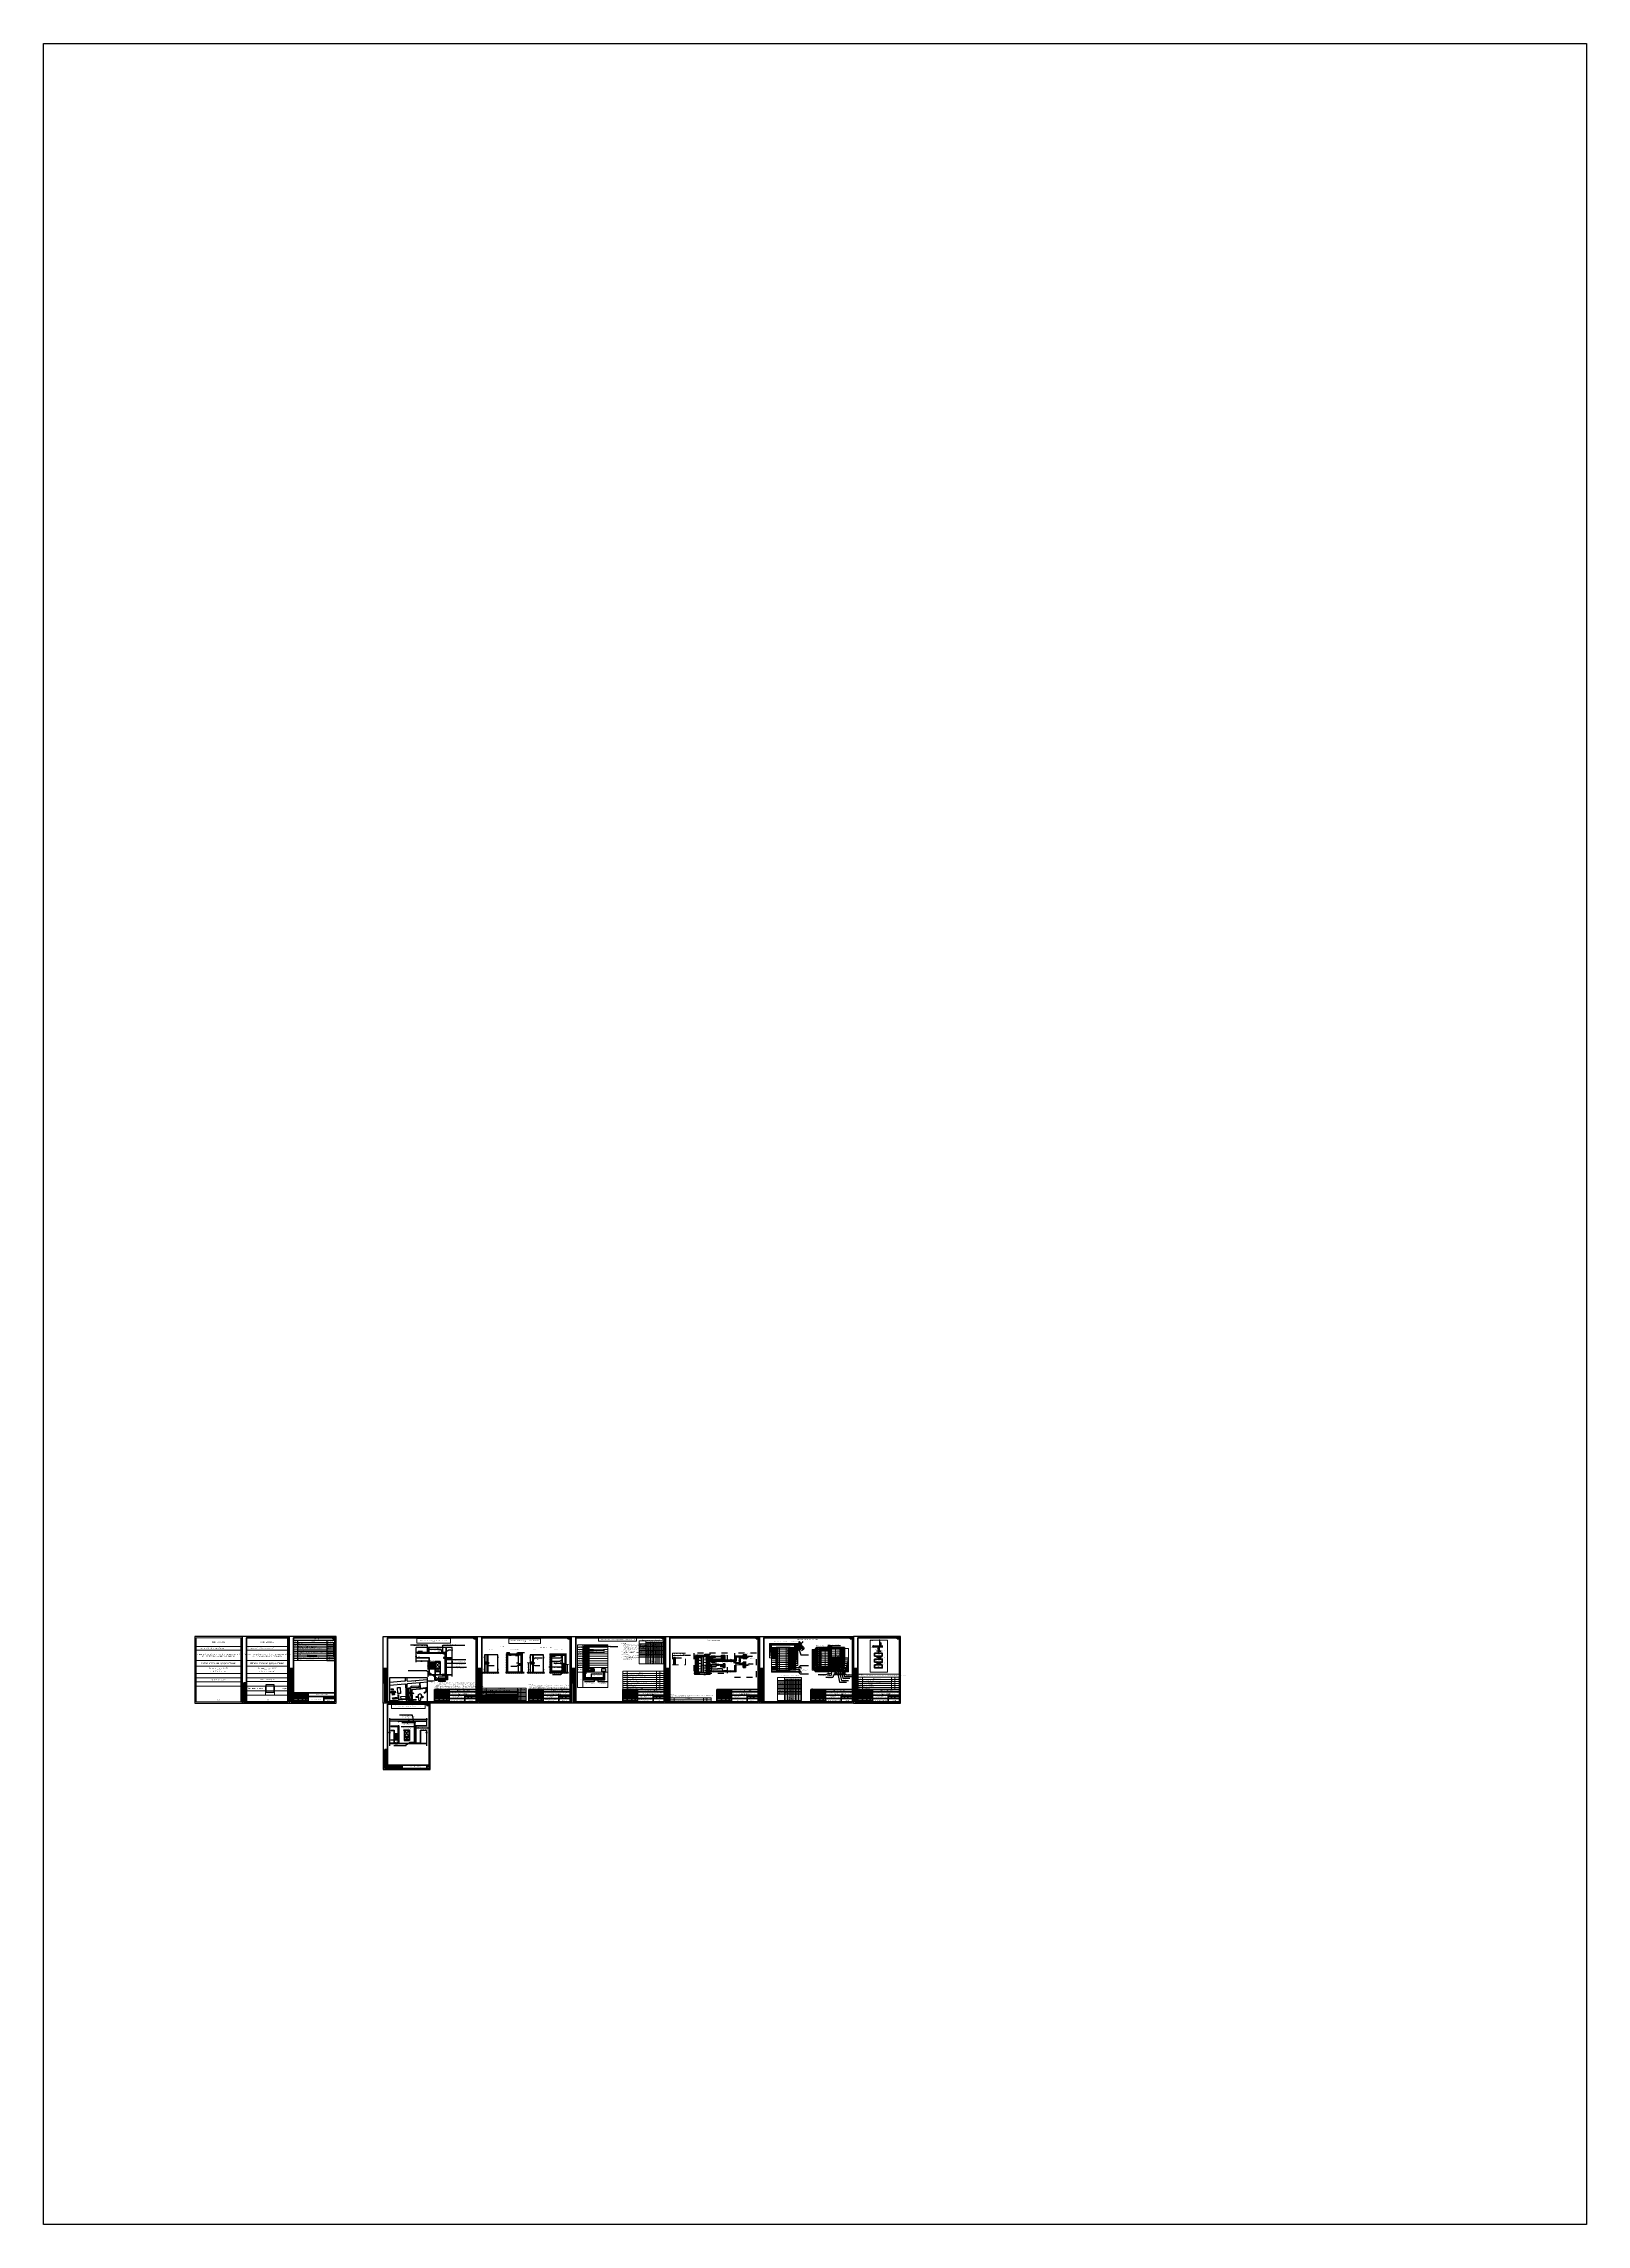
# Paper-space layout 'A2_Proto_V' of a CAD drawing. Header units: millimetres. Extents: x 0 to 420, y 0 to 594.
# The model-space entities are those that its viewports show. They can reach past a viewport. Long polylines and large blocks are cut down to what shows.
import ezdxf
from ezdxf import colors
from ezdxf.entities.mleader import LeaderData, LeaderLine
from ezdxf.enums import TextEntityAlignment as Align
from ezdxf.math import Vec2, Vec3

# ---------------------------------------------------------------- set-up
doc = ezdxf.new("R2010")
doc.units = ezdxf.units.MM
for name, pattern in [('ACAD_ISO02W100', [15, 12, -3]), ('ACAD_ISO07W100', [3, 0, -3]), ('ACAD_ISO10W100', [18, 12, -3, 0, -3]), ('ACAD_ISO12W100', [21, 12, -3, 0, -3, 0, -3]), ('DASHED', [7, 5, -2, 0]), ('HIDDEN', [6, 4, -2]), ('штриховая', [19.05, 12.7, -6.35]), ('штрихпунктирная2', [0.5, 0.25, -0.125, 0, -0.125])]:
    doc.linetypes.add(name, pattern=pattern)
for name, color, linetype, lineweight in [('(034) Оформление_0', 7, 'Continuous', 9), ('ВОЛС проектир.', 5, 'DASHED', 50), ('Дома для подключения', 7, 'Continuous', 50), ('Домофония схемы', 7, 'Continuous', 40), ('Оборудование проектир.', 7, 'Continuous', 50)]:
    doc.layers.add(name, color=color, linetype=linetype, lineweight=lineweight)
for name, color, linetype in [('_', 7, 'Continuous'), ('ВДРС', 7, 'Continuous'), ('Выноски и подписи', 7, 'Continuous'), ('Дополнительные схемы', 7, 'Continuous'), ('Планы', 7, 'Continuous'), ('Текст и таблицы', 7, 'Continuous')]:
    doc.layers.add(name, color=color, linetype=linetype)
doc.layers.add('_Проектируемое оборудование_кабели', color=7, linetype='Continuous', lineweight=50, true_color=0x000000)
doc.layers.add('ВЭ', color=7, linetype='Continuous', plot=False)
doc.layers.add('ВЭ_', color=7, linetype='Continuous', plot=False)
doc.styles.get("Standard").update_dxf_attribs({"font": ''})
doc.styles.add('ГОСТ', font='eckd_38.shx', dxfattribs={"oblique": 15, "height": 2.5})
doc.styles.add('ИЗОКУПЕР', font='isocpeur.ttf')
doc.styles.get('Standard').set_extended_font_data('GOST type A')
doc.linetypes.add('Гофра Металлорукав ПНД-труба', pattern='A,0.25,-0.1,[133,ltypeshp.shx,S=0.1,R=0,X=-0.1,Y=0],-0.1,1', length=1.45)
doc.dimstyles.get("Standard").update_dxf_attribs({"dimtxt": 2.5, "dimasz": 3, "dimexe": 5, "dimexo": 2, "dimgap": 2, "dimtad": 1, "dimdec": 1, "dimrnd": 1, "dimzin": 0, "dimdsep": 46, "dimtxsty": 'Standard', "dimcen": 2, "dimadec": 0, "dimazin": 0, "dimtfac": 1, "dimtdec": 1, "dimtofl": 0, "dimtmove": 0, "dimatfit": 3, "dimfxl": 1, "dimtolj": 1, "dimtzin": 0, "dimarcsym": 0})
picture_1 = doc.add_image_def('image1.jpg', size_in_pixel=(239, 241))
pattern_1 = [(45, (0, 0), (-0.176777, 0.176777), [])]

# ---------------------------------------------------------------- blocks, each defined once
blk = doc.blocks.new('*T167')
at = {"layer": '(034) Оформление_0', "lineweight": 60, "transparency": 16777216}
for p, q in [((0, 0), (185, 0)), ((0, 0), (0, -40)), ((10, 0), (10, -15)), ((20, 0), (20, -40)), ((30, 0), (30, -15)), ((40, 0), (40, -40)), ((55, 0), (55, -40)), ((65, 0), (65, -40)), ((185, 0), (185, -40)), ((0, -10), (65, -10)), ((0, -15), (185, -15)), ((0, -40), (185, -40)), ((135, -15), (135, -40)), ((135, -20), (185, -20)), ((135, -25), (185, -25)), ((150, -15), (150, -25)), ((165, -15), (165, -25))]:
    blk.add_line(p, q, dxfattribs=at)
at = {"layer": '(034) Оформление_0', "transparency": 16777216}
for p, q in [((0, -5), (65, -5)), ((0, -20), (65, -20)), ((0, -25), (65, -25)), ((0, -30), (65, -30)), ((0, -35), (65, -35))]:
    blk.add_line(p, q, dxfattribs=at)
at = {"layer": '(034) Оформление_0', "color": 0, "lineweight": 50, "transparency": 16777216, "attachment_point": 5}
for s, insert, char_height, width in [('Изм.', (5, -12.5), 2.5, 10), ('Кол. уч.', (15, -12.5), 2.5, 10), ('Лист', (25, -12.5), 2.5, 10), ('№ док.', (35, -12.5), 2.5, 10), ('Подп.', (47.5, -12.5), 2.5, 15), ('Дата', (60, -12.5), 2.5, 10), ('2022', (60, -2.5), 2.5, 10), ('Опись документов', (100, -27.5), 4, 70), ('{\\fGOST type A|b0|i0|c0;КРСК-РС-8.78.2-ДМФ', (125, -7.5), 4, 120), ('Стадия', (142.5, -17.5), 2.5, 15), ('ИД', (142.5, -22.5), 3, 15), ('{\\fGOST type A|b0|i0|c0;ООО «СОВТ»', (160, -32.5), 3.5, 50), ('Лист', (157.5, -17.5), 2.5, 15), ('1', (157.5, -22.5), 3, 15), ('Листов', (175, -17.5), 2.5, 20)]:
    blk.add_mtext(s, dxfattribs=dict(at, insert=insert, char_height=char_height, width=width))
blk = doc.blocks.new('*T168')
at = {"layer": '(034) Оформление_0', "color": 0, "lineweight": 60, "transparency": 16777216}
for p, q in [((0, 0), (0, 65)), ((0, 65), (20, 65)), ((0, 0), (20, 0)), ((5, 0), (5, 65)), ((5, 55), (20, 55)), ((5, 40), (20, 40)), ((5, 20), (20, 20)), ((10, 0), (10, 65)), ((15, 0), (15, 65)), ((20, 0), (20, 65))]:
    blk.add_line(p, q, dxfattribs=at)
at = {"layer": '(034) Оформление_0', "color": 0, "transparency": 16777216, "insert": (2.5, 2), "char_height": 2.5, "width": 61, "attachment_point": 4, "rotation": 90}
blk.add_mtext('Согласованно', dxfattribs=at)
blk = doc.blocks.new('*T169')
at = {"layer": '(034) Оформление_0', "color": 0, "lineweight": 60, "transparency": 16777216}
for p, q in [((0, 0), (0, 85)), ((0, 85), (12, 85)), ((0, 60), (12, 60)), ((0, 25), (12, 25)), ((0, 0), (12, 0)), ((5, 0), (5, 85)), ((12, 0), (12, 85))]:
    blk.add_line(p, q, dxfattribs=at)
at = {"layer": '(034) Оформление_0', "color": 0, "transparency": 16777216, "char_height": 2.5, "attachment_point": 5, "rotation": 90}
for s, insert, width in [('{\\C256;Подп. и дата\\P}', (2.5, 42.5), 35), ('{\\C256;Инв. №подл.\\P}', (2.5, 12.5), 25), ('{\\C256;Взам.инв.№\\P}', (2.5, 72.5), 25)]:
    blk.add_mtext(s, dxfattribs=dict(at, insert=insert, width=width))
blk = doc.blocks.new('*T170')
at = {"lineweight": 60, "transparency": 16777216}
for p, q in [((0, 0), (9.69, 0)), ((0, 0), (0, -5.814)), ((9.69, 0), (9.69, -5.814)), ((0, -5.814), (9.69, -5.814))]:
    blk.add_line(p, q, dxfattribs=at)
at = {"color": 0, "transparency": 16777216, "insert": (4.845, -2.907), "char_height": 2.5, "width": 9.69, "attachment_point": 5}
blk.add_mtext('#', dxfattribs=at)
blk = doc.blocks.new('*U166')
at = {"layer": '(034) Оформление_0'}
blk.add_lwpolyline([(210, 297), (0, 297), (0, 0), (210, 0)], close=True, dxfattribs=at)
at = {"layer": '(034) Оформление_0', "lineweight": 60}
blk.add_lwpolyline([(205, 5), (205, 292), (20, 292), (20, 5)], close=True, dxfattribs=at)
for name, p in [('*T170', (195.3, 292)), ('*T168', (0, 90)), ('*T169', (8, 5)), ('*T167', (20, 45))]:
    blk.add_blockref(name, p)
at = {"insert": (187.5, 2.5), "char_height": 2.5, "width": 35, "attachment_point": 5}
blk.add_mtext('Формат А4', dxfattribs=at)
blk = doc.blocks.new('*U207')
at = {"layer": '(034) Оформление_0', "lineweight": 60}
for p, q in [((20, 90), (8, 90)), ((20, 65), (8, 65)), ((20, 30), (8, 30)), ((13, 5), (13, 90))]:
    blk.add_line(p, q, dxfattribs=at)
at = {"layer": '(034) Оформление_0'}
blk.add_lwpolyline([(210, 297), (0, 297), (0, 0), (210, 0)], close=True, dxfattribs=at)
at = {"layer": '(034) Оформление_0', "lineweight": 60}
for points in [[(205, 5), (205, 292), (20, 292), (20, 5)], [(20, 90), (8, 90), (8, 5), (20, 5)]]:
    blk.add_lwpolyline(points, close=True, dxfattribs=at)
at = {"layer": '(034) Оформление_0', "char_height": 2.5, "attachment_point": 5, "rotation": 90}
for s, insert, width in [('Подп. и дата', (10.5, 47.5), 35), ('Инв. №подл.', (10.5, 17.5), 25), ('Взам.инв.№', (10.5, 77.5), 25)]:
    blk.add_mtext(s, dxfattribs=dict(at, insert=insert, width=width))
blk = doc.blocks.new('*T208')
at = {"layer": 'Defpoints', "color": 8, "linetype": 'ByBlock', "lineweight": 0, "transparency": 16777216}
for p, q in [((0, 0), (185, 0)), ((0, 0), (0, -287)), ((185, 0), (185, -287)), ((0, -40), (185, -40)), ((0, -55), (185, -55)), ((0, -102), (185, -102)), ((0, -127), (185, -127)), ((0, -160), (185, -160)), ((0, -180), (185, -180)), ((0, -195), (185, -195)), ((0, -217), (185, -217)), ((0, -237), (185, -237)), ((0, -257), (185, -257)), ((0, -287), (185, -287)), ((85, -217), (85, -257)), ((125, -217), (125, -257))]:
    blk.add_line(p, q, dxfattribs=at)
at = {"color": 0, "transparency": 16777216}
for s, insert, char_height, width, attachment_point in [('{\\fGOST type A|b0|i0|c0;Расширение Городской универсальной телекоммуникационной сети АО "ЭР-Телеком Холдинг" в г. Красноярск', (92.5, -78.5), 5, 175, 5), ('{\\C256; Заказчик: АО "ЭР-Телеком Холдинг"}', (5, -47.5), 5, 175, 4), ('{\\fGOST type A|b0|i0|c0;ООО «СОВТ»', (92.5, -20), 8, 185, 5), ('Исполнительная документация', (92.5, -114.5), 8, 175, 5), ('{\\fGOST type A|b0|i0|c0;Распределительная сеть МКУ-541^JДомофония^Jул. Линейная, 78, подъезд 2', (92.5, -143.5), 4, 181, 5), ('{\\fGOST type A|b0|i0|c0;КРСК-РС-8.78.2-ДМФ', (92.5, -187.5), 5, 185, 5), ('{\\fGOST type A|b0|i0|c0;', (92.5, -170), 4, 185, 5), ('{\\fGOST type A|b0|i0|c0;', (5, -247), 5, 75, 4), ('{\\fGOST type A|b0|i0|c0;Технический директор', (5, -227), 5, 75, 4), ('{\\fGOST type A|b0|i0|c0;', (86, -247), 5, 38, 4), ('{\\fGOST type A|b0|i0|c0;2022', (92.5, -282), 5, 185, 8), ('{\\fGOST type A|b0|i0|c0;', (105, -227), 5, 38, 5), ('{\\fGOST type A|b0|i0|c0;Н. Н. Акулов', (180, -227), 5, 50, 6), ('{\\fGOST type A|b0|i0|c0;', (180, -247), 5, 50, 6)]:
    blk.add_mtext(s, dxfattribs=dict(at, insert=insert, char_height=char_height, width=width, attachment_point=attachment_point))
blk = doc.blocks.new('*T209')
at = {"layer": 'Defpoints', "color": 8, "linetype": 'ByBlock', "lineweight": 0, "transparency": 16777216}
for p, q in [((0, 0), (200, 0)), ((0, 0), (0, -287)), ((200, 0), (200, -287)), ((0, -40), (200, -40)), ((0, -55), (200, -55)), ((0, -102), (200, -102)), ((0, -127), (200, -127)), ((0, -160), (200, -160)), ((0, -180), (200, -180)), ((0, -197), (200, -197)), ((0, -217), (200, -217)), ((0, -287), (200, -287))]:
    blk.add_line(p, q, dxfattribs=at)
at = {"color": 0, "transparency": 16777216}
for s, insert, char_height, width, attachment_point in [('{\\C256; Заказчик: АО "ЭР-Телеком Холдинг"}', (15, -47.5), 5, 170, 4), ('{\\fGOST type A|b0|i0|c0;Расширение Городской универсальной телекоммуникационной сети АО "ЭР-Телеком Холдинг" в г. Красноярск', (100, -78.5), 5, 170, 5), ('{\\fGOST type A|b0|i0|c0;ООО «СОВТ»', (100, -20), 8, 200, 5), ('Исполнительная документация', (100, -114.5), 8, 190, 5), ('{\\fGOST type A|b0|i0|c0;Распределительная сеть МКУ-541^JДомофония^Jул. Линейная, 78, подъезд 2', (100, -143.5), 4, 200, 5), ('{\\fGOST type A|b0|i0|c0;КРСК-РС-8.78.2-ДМФ', (100, -188.5), 5, 200, 5), ('{\\fGOST type A|b0|i0|c0;', (100, -170), 4, 200, 5), ('{\\fGOST type A|b0|i0|c0;2022', (100, -282), 5, 200, 8)]:
    blk.add_mtext(s, dxfattribs=dict(at, insert=insert, char_height=char_height, width=width, attachment_point=attachment_point))
blk = doc.blocks.new('A$C7FEC63E8')
at = {"color": 7, "true_color": 0xffffff}
image = blk.add_image(picture_1, insert=(108.2, 47.7), size_in_units=(34.3, 34.6), dxfattribs=at)
image.dxf.flags = 7
blk = doc.blocks.new('*T210')
at = {"layer": '(034) Оформление_0', "lineweight": 30, "transparency": 16777216}
for p, q in [((0, 0), (185, 0)), ((0, 0), (0, -90)), ((18, 0), (18, -90)), ((148, 0), (148, -90)), ((185, 0), (185, -10)), ((0, -10), (185, -10))]:
    blk.add_line(p, q, dxfattribs=at)
at = {"layer": '(034) Оформление_0', "lineweight": 9, "transparency": 16777216}
for p, q in [((0, -18), (148, -18)), ((0, -26), (148, -26)), ((0, -34), (148, -34)), ((0, -42), (18, -42)), ((0, -50), (148, -50)), ((0, -58), (148, -58)), ((0, -66), (148, -66)), ((0, -74), (148, -74)), ((0, -82), (148, -82)), ((0, -90), (148, -90))]:
    blk.add_line(p, q, dxfattribs=at)
at = {"layer": '(034) Оформление_0', "lineweight": -2, "transparency": 16777216}
for p, q in [((18, -42), (185, -42)), ((148, -18), (185, -18)), ((148, -26), (185, -26)), ((148, -34), (185, -34)), ((148, -50), (185, -50)), ((148, -58), (185, -58)), ((148, -66), (185, -66)), ((148, -74), (185, -74)), ((148, -82), (185, -82)), ((148, -90), (185, -90)), ((185, -10), (185, -90))]:
    blk.add_line(p, q, dxfattribs=at)
at = {"layer": 'Defpoints', "color": 8, "linetype": 'ByBlock', "lineweight": 0, "transparency": 16777216}
blk.add_line((178, -10), (178, -74), dxfattribs=at)
at = {"layer": '(034) Оформление_0', "color": 0, "transparency": 16777216}
for s, insert, char_height, width, attachment_point in [('Лист', (9, -5), 2.5, 18, 5), ('3-4', (9, -22), 2.5, 18, 5), ('7', (9, -46), 2.5, 18, 5), ('9', (9, -62), 2.5, 18, 5), ('2', (9, -14), 2.5, 18, 5), ('5', (9, -30), 2.5, 18, 5), ('6', (9, -38), 2.5, 18, 5), ('8', (9, -54), 2.5, 18, 5), ('{\\C256;Общие данные}', (19, -14), 2.5, 128, 4), ('{\\fGOST type A|b0|i0|c0;Схема внутренней домофонной распределительной сети 2-го подъезда', (19, -38), 2.469, 128, 4), ('Схема организации связи', (19, -46), 2.5, 128, 4), ('Схема коммутации координатно-матричного коммутатора, матрица квартир', (19, -54), 2.5, 128, 4), ('Схема электрических соединений', (19, -62), 2.5, 128, 4), ('Общая ведомость работ (непечатаемая форма)', (19, -86), 2.5, 128, 4), ('План расположения оборудования', (19, -22), 2.5, 128, 4), ('План расположения оборудования на двери подъезда №2', (19, -30), 2.5, 128, 4), ('Ведомость оборудования и материалов (непечатаемая форма)', (19, -78), 2.5, 128, 4), ('{\\LПРИЛАГАЕМЫЕ ДОКУМЕНТЫ}', (83, -70), 2.5, 128, 5), ('Наименование', (83, -5), 2.5, 130, 5), ('{\\fGOST type A|b0|i0|c0;КРСК-РС-8.78.2-ДМФ', (178, -14), 2.5, 30, 6), ('{\\fGOST type A|b0|i0|c0;КРСК-РС-8.78.2-ДМФ', (178, -22), 2.5, 30, 6), ('{\\fGOST type A|b0|i0|c0;КРСК-РС-8.78.2-ДМФ', (178, -30), 2.5, 30, 6), ('{\\fGOST type A|b0|i0|c0;КРСК-РС-8.78.2-ДМФ', (178, -38), 2.5, 30, 6), ('{\\fGOST type A|b0|i0|c0;КРСК-РС-8.78.2-ДМФ', (178, -46), 2.5, 30, 6), ('{\\fGOST type A|b0|i0|c0;КРСК-РС-8.78.2-ДМФ', (178, -54), 2.5, 30, 6), ('{\\fGOST type A|b0|i0|c0;КРСК-РС-8.78.2-ДМФ', (178, -62), 2.5, 30, 6), ('Примечание', (166.5, -5), 2.5, 37, 5), ('файл Excel', (166.5, -78), 2.5, 37, 5), ('файл Excel', (166.5, -86), 2.5, 37, 5), ('-01', (178, -14), 2.5, 7, 4), ('-02', (178, -22), 2.5, 7, 4), ('-03', (178, -30), 2.5, 7, 4), ('-04', (178, -38), 2.5, 7, 4), ('-05', (178, -46), 2.5, 7, 4), ('-06', (178, -54), 2.5, 7, 4), ('-07', (178, -62), 2.5, 7, 4)]:
    blk.add_mtext(s, dxfattribs=dict(at, insert=insert, char_height=char_height, width=width, attachment_point=attachment_point))
blk = doc.blocks.new('*T258')
at = {"color": 255, "transparency": 16777216}
for points in [[(0, 0), (0, -6.6), (4.6, 0), (4.6, -6.6)], [(4.6, 0), (4.6, -6.6), (34.6, 0), (34.6, -6.6)]]:
    blk.add_solid(points, dxfattribs=at)
at = {"layer": 'Defpoints', "color": 8, "linetype": 'ByBlock', "lineweight": 0, "transparency": 16777216}
for p, q in [((0, 0), (34.6, 0)), ((0, 0), (0, -6.6)), ((4.6, 0), (4.6, -6.6)), ((34.6, 0), (34.6, -6.6)), ((0, -6.6), (34.6, -6.6))]:
    blk.add_line(p, q, dxfattribs=at)
at = {"color": 0, "transparency": 16777216}
for s, insert, char_height, width, attachment_point in [('1 -', (2.3, -3.3), 2.47, 4.55, 5), ('{\\fGOST type A|b0|i0|c0;Дверь подъезда №2', (4.6, -3.3), 2.469, 30, 4)]:
    blk.add_mtext(s, dxfattribs=dict(at, insert=insert, char_height=char_height, width=width, attachment_point=attachment_point))
blk = doc.blocks.new('*T259')
at = {"layer": 'Defpoints', "color": 8, "linetype": 'ByBlock', "lineweight": 0, "transparency": 16777216}
for p, q in [((0, 0), (135.1, 0)), ((0, 0), (0, -189.3)), ((24.3, 0), (24.3, -189.3)), ((135.1, 0), (135.1, -189.3)), ((0, -10), (135.1, -10)), ((0, -20.1), (135.1, -20.1)), ((0, -30.2), (135.1, -30.2)), ((0, -40.3), (135.1, -40.3)), ((0, -50.5), (135.1, -50.5)), ((0, -60.6), (135.1, -60.6)), ((0, -70.7), (135.1, -70.7)), ((0, -80.8), (135.1, -80.8)), ((0, -90.9), (135.1, -90.9)), ((0, -101), (135.1, -101)), ((0, -121), (135.1, -121)), ((0, -189.3), (135.1, -189.3))]:
    blk.add_line(p, q, dxfattribs=at)
at = {"layer": 'Дополнительные схемы', "color": 0, "transparency": 16777216, "char_height": 2.5, "width": 24.262, "attachment_point": 5}
for s, insert in [('10 этаж Этажный щит', (12.1, -15.1)), ('4 этаж Этажный щит', (12.1, -75.7)), ('9 этаж Этажный щит', (12.1, -25.2)), ('8 этаж Этажный щит', (12.1, -35.3)), ('7 этаж Этажный щит', (12.1, -45.4)), ('6 этаж Этажный щит', (12.1, -55.5)), ('5 этаж Этажный щит', (12.1, -65.6)), ('3 этаж Этажный щит', (12.1, -85.8)), ('2 этаж Этажный щит', (12.1, -96)), ('Тех. этаж', (12.1, -5)), ('1 этаж Этажный щит', (12.1, -111)), ('Подвал', (12.1, -155.1))]:
    blk.add_mtext(s, dxfattribs=dict(at, insert=insert))
blk = doc.blocks.new('Клема')
at = {"layer": 'Текст и таблицы'}
for p, q in [((0.7, 0), (-0.7, 0)), ((0, -0.7), (0, 0.7))]:
    blk.add_line(p, q, dxfattribs=at)
blk.add_circle((0, 0), 1.53, dxfattribs=at)
blk = doc.blocks.new('*T260')
at = {"layer": '(034) Оформление_0', "lineweight": 60, "transparency": 16777216}
for p, q in [((20, 0), (83, 0)), ((20, 0), (20, -102)), ((83, 0), (83, -102)), ((20, -102), (83, -102))]:
    blk.add_line(p, q, dxfattribs=at)
at = {"layer": '(034) Оформление_0', "lineweight": 9, "transparency": 16777216}
for p, q in [((28, 0), (28, -102)), ((36, 0), (36, -102)), ((66, 0), (66, -102)), ((74.5, 0), (74.5, -102)), ((20, -8.5), (83, -8.5)), ((20, -17), (83, -17)), ((20, -25.5), (83, -25.5)), ((20, -34), (83, -34)), ((20, -42.5), (83, -42.5)), ((20, -51), (83, -51)), ((20, -59.5), (83, -59.5)), ((20, -68), (83, -68)), ((20, -76.5), (83, -76.5)), ((20, -85), (83, -85)), ((20, -93.5), (83, -93.5))]:
    blk.add_line(p, q, dxfattribs=at)
at = {"layer": 'Defpoints', "color": 8, "linetype": 'ByBlock', "lineweight": 0, "transparency": 16777216}
for p, q in [((0, 0), (20, 0)), ((0, 0), (0, -102)), ((83, 0), (108, 0)), ((108, 0), (108, -102)), ((0, -8.5), (20, -8.5)), ((0, -17), (20, -17)), ((0, -25.5), (20, -25.5)), ((0, -34), (20, -34)), ((0, -42.5), (20, -42.5)), ((0, -51), (20, -51)), ((0, -59.5), (20, -59.5)), ((0, -68), (20, -68)), ((0, -76.5), (20, -76.5)), ((0, -85), (20, -85)), ((0, -93.5), (20, -93.5)), ((83, -8.5), (108, -8.5)), ((83, -17), (108, -17)), ((83, -25.5), (108, -25.5)), ((83, -34), (108, -34)), ((83, -42.5), (108, -42.5)), ((83, -51), (108, -51)), ((83, -59.5), (108, -59.5)), ((83, -68), (108, -68)), ((83, -76.5), (108, -76.5)), ((83, -85), (108, -85)), ((83, -93.5), (108, -93.5)), ((0, -102), (20, -102)), ((83, -102), (108, -102))]:
    blk.add_line(p, q, dxfattribs=at)
at = {"layer": '(034) Оформление_0', "color": 0, "transparency": 16777216}
for p in [(24, -4.25), (24, -12.75), (24, -21.25), (24, -29.75), (24, -38.25), (24, -46.75), (24, -55.25), (24, -63.75), (24, -72.25), (24, -80.75), (24, -89.25), (24, -97.75), (78.75, -4.25), (78.75, -12.75), (78.75, -21.25), (78.75, -29.75), (78.75, -38.25), (78.75, -46.75), (78.75, -55.25), (78.75, -63.75), (78.75, -72.25), (78.75, -80.75), (78.75, -89.25), (78.75, -97.75)]:
    blk.add_blockref('Клема', p, dxfattribs=at)
for s, insert, char_height, width, attachment_point in [('{\\fGOST type A|b0|i0|c0;Фиолетовый', (19, -43.5), 1.8, 18, 3), ('{\\fGOST type A|b0|i0|c0;Коричневый', (19, -9.5), 1.8, 18, 3), ('{\\fGOST type A|b0|i0|c0;Красный', (19, -26.5), 1.8, 18, 3), ('{\\fGOST type A|b0|i0|c0;Розовый', (19, -18), 1.8, 18, 3), ('{\\fGOST type A|b0|i0|c0;Черный', (19, -1), 1.8, 18, 3), ('{\\fGOST type A|b0|i0|c0;Синий', (19, -35), 1.8, 18, 3), ('{\\fGOST type A|b0|i0|c0;', (19, -52), 1.8, 18, 3), ('{\\fGOST type A|b0|i0|c0;', (19, -60.5), 1.8, 18, 3), ('{\\fGOST type A|b0|i0|c0;', (19, -69), 1.8, 18, 3), ('{\\fGOST type A|b0|i0|c0;', (19, -77.5), 1.8, 18, 3), ('GND', (32, -89.25), 2.5, 8, 5), ('12V', (32, -97.75), 2.5, 8, 5), ('D4', (32, -38.25), 2.5, 8, 5), ('D8', (32, -72.25), 2.5, 8, 5), ('D9', (32, -80.75), 2.5, 8, 5), ('D5', (32, -46.75), 2.5, 8, 5), ('D6', (32, -55.25), 2.5, 8, 5), ('D3', (32, -29.75), 2.5, 8, 5), ('D7', (32, -63.75), 2.5, 8, 5), ('D0', (32, -4.25), 2.5, 8, 5), ('D2', (32, -21.25), 2.5, 8, 5), ('D1', (32, -12.75), 2.5, 8, 5), ('LU', (70.25, -97.75), 2.5, 8.5, 5), ('LN', (70.25, -89.25), 2.5, 8.5, 5), ('E8', (70.25, -72.25), 2.5, 8.5, 5), ('E4', (70.25, -38.25), 2.5, 8.5, 5), ('E9', (70.25, -80.75), 2.5, 8.5, 5), ('E5', (70.25, -46.75), 2.5, 8.5, 5), ('E6', (70.25, -55.25), 2.5, 8.5, 5), ('E3', (70.25, -29.75), 2.5, 8.5, 5), ('E7', (70.25, -63.75), 2.5, 8.5, 5), ('E0', (70.25, -4.25), 2.5, 8.5, 5), ('E2', (70.25, -21.25), 2.5, 8.5, 5), ('E1', (70.25, -12.75), 2.5, 8.5, 5), ('{\\fGOST type A|b0|i0|c0;Желтый', (84, -43.5), 1.8, 23, 1), ('{\\fGOST type A|b0|i0|c0;Салатовый', (84, -69), 1.8, 23, 1), ('{\\fGOST type A|b0|i0|c0;Бело-чёрный', (84, -1), 1.8, 23, 1), ('{\\fGOST type A|b0|i0|c0;Бело-коричневый', (84, -9.5), 1.8, 23, 1), ('{\\fGOST type A|b0|i0|c0;Бело-розовый', (84, -18), 1.8, 23, 1), ('{\\fGOST type A|b0|i0|c0;Коричнево-оранжевый', (84, -26.5), 1.8, 23, 1), ('{\\fGOST type A|b0|i0|c0;Бело-зелёный', (84, -35), 1.8, 23, 1), ('{\\fGOST type A|b0|i0|c0;Бело-синий', (84, -52), 1.8, 23, 1), ('{\\fGOST type A|b0|i0|c0;Бело-фиолетовый', (84, -60.5), 1.8, 23, 1), ('{\\fGOST type A|b0|i0|c0;Белый', (84, -77.5), 1.8, 23, 1)]:
    blk.add_mtext(s, dxfattribs=dict(at, insert=insert, char_height=char_height, width=width, attachment_point=attachment_point))
blk = doc.blocks.new('*T277')
at = {"layer": '(034) Оформление_0', "lineweight": 60, "transparency": 16777216}
for p, q in [((0, 0), (185, 0)), ((0, 0), (0, -55)), ((10, 0), (10, -25)), ((20, 0), (20, -55)), ((30, 0), (30, -25)), ((40, 0), (40, -55)), ((55, 0), (55, -55)), ((65, 0), (65, -55)), ((185, 0), (185, -55)), ((0, -20), (65, -20)), ((0, -25), (185, -25)), ((0, -55), (185, -55)), ((65, -10), (185, -10)), ((65, -40), (185, -40)), ((135, -25), (135, -55)), ((135, -30), (185, -30)), ((150, -25), (150, -40)), ((165, -25), (165, -40))]:
    blk.add_line(p, q, dxfattribs=at)
at = {"layer": '(034) Оформление_0', "transparency": 16777216}
for p, q in [((0, -5), (65, -5)), ((0, -10), (65, -10)), ((0, -15), (65, -15)), ((0, -30), (65, -30)), ((0, -35), (65, -35)), ((0, -40), (65, -40)), ((0, -45), (65, -45)), ((0, -50), (65, -50))]:
    blk.add_line(p, q, dxfattribs=at)
at = {"layer": '(034) Оформление_0', "color": 0, "lineweight": 60, "transparency": 16777216, "attachment_point": 5}
for s, insert, char_height, width in [('Изм.', (5, -22.5), 2.5, 10), ('Кол. уч.', (15, -22.5), 2.5, 10), ('Лист', (25, -22.5), 2.5, 10), ('№ док.', (35, -22.5), 2.5, 10), ('Подп.', (47.5, -22.5), 2.5, 15), ('Дата', (60, -22.5), 2.5, 10), ('2022', (60, -2.5), 2.5, 10), ('{\\fGOST type A|b0|i0|c0;Расширение Городской универсальной телекоммуникационной сети АО "ЭР-Телеком Холдинг" в г. Красноярск', (125, -17.5), 2.5, 120), ('{\\fGOST type A|b0|i0|c0;Распределительная сеть МКУ-541^JДомофония^Jул. Линейная, 78, подъезд 2', (100, -32.5), 2.5, 70), ('{\\fGOST type A|b0|i0|c0;КРСК-РС-8.78.2-ДМФ', (125, -5), 4, 120), ('Стадия', (142.5, -27.5), 2.5, 15), ('ИД', (142.5, -35), 2.82, 15), ('{\\fGOST type A|b0|i0|c0;ООО «СОВТ»', (160, -47.5), 3, 50), ('Лист', (157.5, -27.5), 2.5, 15), ('1', (157.5, -35), 3.5, 15), ('Листов', (175, -27.5), 2.5, 20)]:
    blk.add_mtext(s, dxfattribs=dict(at, insert=insert, char_height=char_height, width=width))
blk = doc.blocks.new('*U276')
blk.add_blockref('*T277', (-185, 55))
blk = doc.blocks.new('*T235')
at = {"layer": '(034) Оформление_0', "color": 0, "lineweight": 50, "transparency": 16777216}
for p, q in [((0, 0), (0, 65)), ((0, 65), (20, 65)), ((0, 0), (20, 0)), ((5, 0), (5, 65)), ((5, 55), (20, 55)), ((5, 40), (20, 40)), ((5, 20), (20, 20)), ((10, 0), (10, 65)), ((15, 0), (15, 65)), ((20, 0), (20, 65))]:
    blk.add_line(p, q, dxfattribs=at)
at = {"layer": '(034) Оформление_0', "color": 0, "transparency": 16777216, "insert": (2.5, 2), "char_height": 2.5, "width": 61, "attachment_point": 4, "rotation": 90}
blk.add_mtext('Согласованно', dxfattribs=at)
blk = doc.blocks.new('*T236')
at = {"lineweight": 60, "transparency": 16777216}
for p, q in [((0, 0), (9.69, 0)), ((0, 0), (0, -5.814)), ((9.69, 0), (9.69, -5.814)), ((0, -5.814), (9.69, -5.814))]:
    blk.add_line(p, q, dxfattribs=at)
at = {"color": 0, "transparency": 16777216, "insert": (4.845, -2.907), "char_height": 2.5, "width": 9.69, "attachment_point": 5}
blk.add_mtext('#', dxfattribs=at)
blk = doc.blocks.new('*U234')
at = {"layer": '(034) Оформление_0', "lineweight": 60}
for p, q in [((20, 65), (8, 65)), ((20, 30), (8, 30)), ((13, 5), (13, 90))]:
    blk.add_line(p, q, dxfattribs=at)
at = {"layer": '(034) Оформление_0'}
blk.add_lwpolyline([(420, 297), (0, 297), (0, 0), (420, 0)], close=True, dxfattribs=at)
at = {"layer": '(034) Оформление_0', "lineweight": 60}
for points in [[(415, 5), (415, 292), (20, 292), (20, 5)], [(20, 90), (8, 90), (8, 5), (20, 5)]]:
    blk.add_lwpolyline(points, close=True, dxfattribs=at)
for name, p in [('*T236', (405.3, 292)), ('*T235', (0, 90)), ('*U276', (415, 5))]:
    blk.add_blockref(name, p)
at = {"layer": '(034) Оформление_0', "char_height": 2.5, "attachment_point": 5, "rotation": 90}
for s, insert in [('Подп. и дата', (10.5, 47.5)), ('Инв. №подл.', (10.5, 17.5)), ('Взам.инв.№', (10.5, 77.5))]:
    blk.add_mtext(s, dxfattribs=dict(at, insert=insert))
at = {"insert": (397.5, 2.5), "char_height": 2.5, "width": 35, "attachment_point": 5}
blk.add_mtext('Формат А3', dxfattribs=at)
blk = doc.blocks.new('*T238')
at = {"layer": '(034) Оформление_0', "color": 0, "lineweight": 50, "transparency": 16777216}
for p, q in [((0, 0), (0, 65)), ((0, 65), (20, 65)), ((0, 0), (20, 0)), ((5, 0), (5, 65)), ((5, 55), (20, 55)), ((5, 40), (20, 40)), ((5, 20), (20, 20)), ((10, 0), (10, 65)), ((15, 0), (15, 65)), ((20, 0), (20, 65))]:
    blk.add_line(p, q, dxfattribs=at)
at = {"layer": '(034) Оформление_0', "color": 0, "transparency": 16777216, "insert": (2.5, 2), "char_height": 2.5, "width": 61, "attachment_point": 4, "rotation": 90}
blk.add_mtext('Согласованно', dxfattribs=at)
blk = doc.blocks.new('*T239')
at = {"lineweight": 60, "transparency": 16777216}
for p, q in [((0, 0), (9.69, 0)), ((0, 0), (0, -5.814)), ((9.69, 0), (9.69, -5.814)), ((0, -5.814), (9.69, -5.814))]:
    blk.add_line(p, q, dxfattribs=at)
at = {"color": 0, "transparency": 16777216, "insert": (4.845, -2.907), "char_height": 2.5, "width": 9.69, "attachment_point": 5}
blk.add_mtext('#', dxfattribs=at)
blk = doc.blocks.new('*U237')
at = {"layer": '(034) Оформление_0', "lineweight": 60}
for p, q in [((20, 65), (8, 65)), ((20, 30), (8, 30)), ((13, 5), (13, 90))]:
    blk.add_line(p, q, dxfattribs=at)
at = {"layer": '(034) Оформление_0'}
blk.add_lwpolyline([(420, 297), (0, 297), (0, 0), (420, 0)], close=True, dxfattribs=at)
at = {"layer": '(034) Оформление_0', "lineweight": 60}
for points in [[(415, 5), (415, 292), (20, 292), (20, 5)], [(20, 90), (8, 90), (8, 5), (20, 5)]]:
    blk.add_lwpolyline(points, close=True, dxfattribs=at)
for name, p in [('*T239', (405.3, 292)), ('*T238', (0, 90)), ('*U276', (415, 5))]:
    blk.add_blockref(name, p)
at = {"layer": '(034) Оформление_0', "char_height": 2.5, "attachment_point": 5, "rotation": 90}
for s, insert in [('Подп. и дата', (10.5, 47.5)), ('Инв. №подл.', (10.5, 17.5)), ('Взам.инв.№', (10.5, 77.5))]:
    blk.add_mtext(s, dxfattribs=dict(at, insert=insert))
at = {"insert": (397.5, 2.5), "char_height": 2.5, "width": 35, "attachment_point": 5}
blk.add_mtext('Формат А3', dxfattribs=at)
blk = doc.blocks.new('*T241')
at = {"layer": '(034) Оформление_0', "color": 0, "lineweight": 50, "transparency": 16777216}
for p, q in [((0, 0), (0, 65)), ((0, 65), (20, 65)), ((0, 0), (20, 0)), ((5, 0), (5, 65)), ((5, 55), (20, 55)), ((5, 40), (20, 40)), ((5, 20), (20, 20)), ((10, 0), (10, 65)), ((15, 0), (15, 65)), ((20, 0), (20, 65))]:
    blk.add_line(p, q, dxfattribs=at)
at = {"layer": '(034) Оформление_0', "color": 0, "transparency": 16777216, "insert": (2.5, 2), "char_height": 2.5, "width": 61, "attachment_point": 4, "rotation": 90}
blk.add_mtext('Согласованно', dxfattribs=at)
blk = doc.blocks.new('*T242')
at = {"lineweight": 60, "transparency": 16777216}
for p, q in [((0, 0), (9.69, 0)), ((0, 0), (0, -5.814)), ((9.69, 0), (9.69, -5.814)), ((0, -5.814), (9.69, -5.814))]:
    blk.add_line(p, q, dxfattribs=at)
at = {"color": 0, "transparency": 16777216, "insert": (4.845, -2.907), "char_height": 2.5, "width": 9.69, "attachment_point": 5}
blk.add_mtext('#', dxfattribs=at)
blk = doc.blocks.new('*U240')
at = {"layer": '(034) Оформление_0', "lineweight": 60}
for p, q in [((20, 65), (8, 65)), ((20, 30), (8, 30)), ((13, 5), (13, 90))]:
    blk.add_line(p, q, dxfattribs=at)
at = {"layer": '(034) Оформление_0'}
blk.add_lwpolyline([(420, 297), (0, 297), (0, 0), (420, 0)], close=True, dxfattribs=at)
at = {"layer": '(034) Оформление_0', "lineweight": 60}
for points in [[(415, 5), (415, 292), (20, 292), (20, 5)], [(20, 90), (8, 90), (8, 5), (20, 5)]]:
    blk.add_lwpolyline(points, close=True, dxfattribs=at)
for name, p in [('*T242', (405.3, 292)), ('*T241', (0, 90)), ('*U276', (415, 5))]:
    blk.add_blockref(name, p)
at = {"layer": '(034) Оформление_0', "char_height": 2.5, "attachment_point": 5, "rotation": 90}
for s, insert in [('Подп. и дата', (10.5, 47.5)), ('Инв. №подл.', (10.5, 17.5)), ('Взам.инв.№', (10.5, 77.5))]:
    blk.add_mtext(s, dxfattribs=dict(at, insert=insert))
at = {"insert": (397.5, 2.5), "char_height": 2.5, "width": 35, "attachment_point": 5}
blk.add_mtext('Формат А3', dxfattribs=at)
blk = doc.blocks.new('*T244')
at = {"layer": '(034) Оформление_0', "color": 0, "lineweight": 50, "transparency": 16777216}
for p, q in [((0, 0), (0, 65)), ((0, 65), (20, 65)), ((0, 0), (20, 0)), ((5, 0), (5, 65)), ((5, 55), (20, 55)), ((5, 40), (20, 40)), ((5, 20), (20, 20)), ((10, 0), (10, 65)), ((15, 0), (15, 65)), ((20, 0), (20, 65))]:
    blk.add_line(p, q, dxfattribs=at)
at = {"layer": '(034) Оформление_0', "color": 0, "transparency": 16777216, "insert": (2.5, 2), "char_height": 2.5, "width": 61, "attachment_point": 4, "rotation": 90}
blk.add_mtext('Согласованно', dxfattribs=at)
blk = doc.blocks.new('*T245')
at = {"lineweight": 60, "transparency": 16777216}
for p, q in [((0, 0), (9.69, 0)), ((0, 0), (0, -5.814)), ((9.69, 0), (9.69, -5.814)), ((0, -5.814), (9.69, -5.814))]:
    blk.add_line(p, q, dxfattribs=at)
at = {"color": 0, "transparency": 16777216, "insert": (4.845, -2.907), "char_height": 2.5, "width": 9.69, "attachment_point": 5}
blk.add_mtext('#', dxfattribs=at)
blk = doc.blocks.new('*U243')
at = {"layer": '(034) Оформление_0', "lineweight": 60}
for p, q in [((20, 90), (8, 90)), ((20, 65), (8, 65)), ((20, 30), (8, 30)), ((13, 5), (13, 90))]:
    blk.add_line(p, q, dxfattribs=at)
at = {"layer": '(034) Оформление_0'}
blk.add_lwpolyline([(210, 297), (0, 297), (0, 0), (210, 0)], close=True, dxfattribs=at)
at = {"layer": '(034) Оформление_0', "lineweight": 60}
for points in [[(205, 5), (205, 292), (20, 292), (20, 5)], [(20, 90), (8, 90), (8, 5), (20, 5)]]:
    blk.add_lwpolyline(points, close=True, dxfattribs=at)
for name, p in [('*T245', (195.31, 292)), ('*T244', (0, 90)), ('*U276', (205, 5))]:
    blk.add_blockref(name, p)
at = {"layer": '(034) Оформление_0', "char_height": 2.5, "attachment_point": 5, "rotation": 90}
for s, insert, width in [('Подп. и дата', (10.5, 47.5), 35), ('Инв. №подл.', (10.5, 17.5), 25), ('Взам.инв.№', (10.5, 77.5), 25)]:
    blk.add_mtext(s, dxfattribs=dict(at, insert=insert, width=width))
at = {"insert": (187.5, 2.5), "char_height": 2.5, "width": 35, "attachment_point": 5}
blk.add_mtext('Формат А4', dxfattribs=at)
blk = doc.blocks.new('*T247')
at = {"layer": '(034) Оформление_0', "color": 0, "lineweight": 50, "transparency": 16777216}
for p, q in [((0, 0), (0, 65)), ((0, 65), (20, 65)), ((0, 0), (20, 0)), ((5, 0), (5, 65)), ((5, 55), (20, 55)), ((5, 40), (20, 40)), ((5, 20), (20, 20)), ((10, 0), (10, 65)), ((15, 0), (15, 65)), ((20, 0), (20, 65))]:
    blk.add_line(p, q, dxfattribs=at)
at = {"layer": '(034) Оформление_0', "color": 0, "transparency": 16777216, "insert": (2.5, 2), "char_height": 2.5, "width": 61, "attachment_point": 4, "rotation": 90}
blk.add_mtext('Согласованно', dxfattribs=at)
blk = doc.blocks.new('*T248')
at = {"lineweight": 60, "transparency": 16777216}
for p, q in [((0, 0), (9.69, 0)), ((0, 0), (0, -5.814)), ((9.69, 0), (9.69, -5.814)), ((0, -5.814), (9.69, -5.814))]:
    blk.add_line(p, q, dxfattribs=at)
at = {"color": 0, "transparency": 16777216, "insert": (4.845, -2.907), "char_height": 2.5, "width": 9.69, "attachment_point": 5}
blk.add_mtext('#', dxfattribs=at)
blk = doc.blocks.new('*U246')
at = {"layer": '(034) Оформление_0', "lineweight": 60}
for p, q in [((20, 65), (8, 65)), ((20, 30), (8, 30)), ((13, 5), (13, 90))]:
    blk.add_line(p, q, dxfattribs=at)
at = {"layer": '(034) Оформление_0'}
blk.add_lwpolyline([(420, 297), (0, 297), (0, 0), (420, 0)], close=True, dxfattribs=at)
at = {"layer": '(034) Оформление_0', "lineweight": 60}
for points in [[(415, 5), (415, 292), (20, 292), (20, 5)], [(20, 90), (8, 90), (8, 5), (20, 5)]]:
    blk.add_lwpolyline(points, close=True, dxfattribs=at)
for name, p in [('*T248', (405.3, 292)), ('*T247', (0, 90)), ('*U276', (415, 5))]:
    blk.add_blockref(name, p)
at = {"layer": '(034) Оформление_0', "char_height": 2.5, "attachment_point": 5, "rotation": 90}
for s, insert in [('Подп. и дата', (10.5, 47.5)), ('Инв. №подл.', (10.5, 17.5)), ('Взам.инв.№', (10.5, 77.5))]:
    blk.add_mtext(s, dxfattribs=dict(at, insert=insert))
at = {"insert": (397.5, 2.5), "char_height": 2.5, "width": 35, "attachment_point": 5}
blk.add_mtext('Формат А3', dxfattribs=at)
blk = doc.blocks.new('*T250')
at = {"layer": '(034) Оформление_0', "color": 0, "lineweight": 50, "transparency": 16777216}
for p, q in [((0, 0), (0, 65)), ((0, 65), (20, 65)), ((0, 0), (20, 0)), ((5, 0), (5, 65)), ((5, 55), (20, 55)), ((5, 40), (20, 40)), ((5, 20), (20, 20)), ((10, 0), (10, 65)), ((15, 0), (15, 65)), ((20, 0), (20, 65))]:
    blk.add_line(p, q, dxfattribs=at)
at = {"layer": '(034) Оформление_0', "color": 0, "transparency": 16777216, "insert": (2.5, 2), "char_height": 2.5, "width": 61, "attachment_point": 4, "rotation": 90}
blk.add_mtext('Согласованно', dxfattribs=at)
blk = doc.blocks.new('*T251')
at = {"lineweight": 60, "transparency": 16777216}
for p, q in [((0, 0), (9.69, 0)), ((0, 0), (0, -5.814)), ((9.69, 0), (9.69, -5.814)), ((0, -5.814), (9.69, -5.814))]:
    blk.add_line(p, q, dxfattribs=at)
at = {"color": 0, "transparency": 16777216, "insert": (4.845, -2.907), "char_height": 2.5, "width": 9.69, "attachment_point": 5}
blk.add_mtext('#', dxfattribs=at)
blk = doc.blocks.new('*U249')
at = {"layer": '(034) Оформление_0', "lineweight": 60}
for p, q in [((20, 65), (8, 65)), ((20, 30), (8, 30)), ((13, 5), (13, 90))]:
    blk.add_line(p, q, dxfattribs=at)
at = {"layer": '(034) Оформление_0'}
blk.add_lwpolyline([(420, 297), (0, 297), (0, 0), (420, 0)], close=True, dxfattribs=at)
at = {"layer": '(034) Оформление_0', "lineweight": 60}
for points in [[(415, 5), (415, 292), (20, 292), (20, 5)], [(20, 90), (8, 90), (8, 5), (20, 5)]]:
    blk.add_lwpolyline(points, close=True, dxfattribs=at)
for name, p in [('*T251', (405.3, 292)), ('*T250', (0, 90)), ('*U276', (415, 5))]:
    blk.add_blockref(name, p)
at = {"layer": '(034) Оформление_0', "char_height": 2.5, "attachment_point": 5, "rotation": 90}
for s, insert in [('Подп. и дата', (10.5, 47.5)), ('Инв. №подл.', (10.5, 17.5)), ('Взам.инв.№', (10.5, 77.5))]:
    blk.add_mtext(s, dxfattribs=dict(at, insert=insert))
at = {"insert": (397.5, 2.5), "char_height": 2.5, "width": 35, "attachment_point": 5}
blk.add_mtext('Формат А3', dxfattribs=at)
blk = doc.blocks.new('*T257')
at = {"layer": '(034) Оформление_0', "lineweight": 9, "transparency": 16777216}
for p, q in [((0, 0), (30.9, 0)), ((0, 0), (0, -102.8)), ((107.9, 0), (107.9, -102.8)), ((0, -13.3), (30.9, -13.3)), ((0, -19.3), (30.9, -19.3)), ((0, -25.3), (37.9, -25.3)), ((0, -31.3), (30.9, -31.3)), ((0, -37.3), (37.9, -37.3)), ((0, -43.3), (30.9, -43.3)), ((0, -49.3), (37.9, -49.3)), ((0, -55.3), (30.9, -55.3)), ((0, -61.3), (37.9, -61.3)), ((0, -67.3), (30.9, -67.3)), ((0, -73.3), (44.9, -73.3)), ((30.9, -6.7), (30.9, -13.3)), ((30.9, -73.3), (30.9, -102.8)), ((37.9, -6.7), (107.9, -6.7)), ((37.9, -13.3), (107.9, -13.3)), ((37.9, -25.3), (37.9, -31.3)), ((37.9, -73.3), (37.9, -102.8)), ((44.9, -13.3), (44.9, -102.8)), ((51.9, -6.7), (51.9, -102.8)), ((58.9, -6.7), (58.9, -102.8)), ((65.9, -6.7), (65.9, -102.8)), ((72.9, -6.7), (72.9, -102.8)), ((79.9, -6.7), (79.9, -102.8)), ((86.9, -6.7), (86.9, -102.8)), ((93.9, -6.7), (93.9, -102.8)), ((93.9, -19.3), (107.9, -19.3)), ((93.9, -25.3), (107.9, -25.3)), ((93.9, -31.3), (107.9, -31.3)), ((93.9, -37.3), (107.9, -37.3)), ((93.9, -43.3), (107.9, -43.3)), ((93.9, -49.3), (107.9, -49.3)), ((93.9, -55.3), (107.9, -55.3)), ((93.9, -61.3), (107.9, -61.3)), ((93.9, -67.3), (107.9, -67.3)), ((93.9, -73.3), (107.9, -73.3)), ((100.9, -6.7), (100.9, -102.8)), ((0, -102.8), (107.9, -102.8))]:
    blk.add_line(p, q, dxfattribs=at)
at = {"layer": '(034) Оформление_0', "lineweight": 15, "transparency": 16777216}
for p, q in [((30.9, 0), (107.9, 0)), ((30.9, 0), (30.9, -6.7)), ((30.9, -6.7), (37.9, -6.7)), ((30.9, -13.3), (37.9, -13.3)), ((30.9, -13.3), (30.9, -73.3)), ((30.9, -19.3), (93.9, -19.3)), ((30.9, -31.3), (93.9, -31.3)), ((30.9, -43.3), (93.9, -43.3)), ((30.9, -55.3), (93.9, -55.3)), ((30.9, -67.3), (93.9, -67.3)), ((37.9, -6.7), (37.9, -25.3)), ((37.9, -25.3), (93.9, -25.3)), ((37.9, -31.3), (37.9, -73.3)), ((37.9, -37.3), (93.9, -37.3)), ((37.9, -49.3), (93.9, -49.3)), ((37.9, -61.3), (93.9, -61.3)), ((44.9, -6.7), (44.9, -13.3)), ((44.9, -73.3), (93.9, -73.3))]:
    blk.add_line(p, q, dxfattribs=at)
at = {"layer": '(034) Оформление_0', "color": 0, "transparency": 16777216, "char_height": 2.469, "width": 29.117, "attachment_point": 7}
for s, insert in [('{\\fGOST type A|b0|i0|c0;Желтый', (0.9, -48.4)), ('{\\fGOST type A|b0|i0|c0;Салатовый', (0.9, -66.4)), ('{\\fGOST type A|b0|i0|c0;Бело-чёрный', (0.9, -18.4)), ('{\\fGOST type A|b0|i0|c0;Бело-коричневый', (0.9, -24.4)), ('{\\fGOST type A|b0|i0|c0;Бело-розовый', (0.9, -30.4)), ('{\\fGOST type A|b0|i0|c0;Коричнево-оранжевый', (0.9, -36.4)), ('{\\fGOST type A|b0|i0|c0;Бело-зелёный', (0.9, -42.4)), ('{\\fGOST type A|b0|i0|c0;Бело-синий', (0.9, -54.4)), ('{\\fGOST type A|b0|i0|c0;Бело-фиолетовый', (0.9, -60.4)), ('{\\fGOST type A|b0|i0|c0;Белый', (0.9, -72.4))]:
    blk.add_mtext(s, dxfattribs=dict(at, insert=insert))
at = {"layer": '(034) Оформление_0', "transparency": 16777216, "char_height": 2.5}
for s, insert, width, attachment_point in [('E0', (31.7, -18.4), 5.245, 7), ('E1', (31.7, -24.4), 5.245, 7), ('E2', (31.7, -30.4), 5.245, 7), ('E3', (31.7, -36.4), 5.245, 7), ('E4', (31.7, -42.4), 5.245, 7), ('E5', (31.7, -48.4), 5.245, 7), ('E6', (31.7, -54.4), 5.245, 7), ('E7', (31.7, -60.4), 5.245, 7), ('E8', (31.7, -66.4), 5.245, 7), ('E9', (31.7, -72.4), 5.245, 7), ('D0', (38.7, -12.4), 5.245, 7), ('84', (44, -48.4), 5.245, 9), ('85', (44, -54.4), 5.245, 9), ('86', (44, -60.4), 5.245, 9), ('88', (44, -72.4), 5.245, 9), ('80', (44, -24.4), 5.245, 9), ('82', (44, -36.4), 5.245, 9), ('83', (44, -42.4), 5.245, 9), ('87', (44, -66.4), 5.245, 9), ('81', (44, -30.4), 5.245, 9), ('D1', (45.7, -12.4), 5.245, 7), ('89', (51, -18.4), 5.245, 9), ('94', (51, -48.4), 5.245, 9), ('95', (51, -54.4), 5.245, 9), ('96', (51, -60.4), 5.245, 9), ('98', (51, -72.4), 5.245, 9), ('90', (51, -24.4), 5.245, 9), ('92', (51, -36.4), 5.245, 9), ('93', (51, -42.4), 5.245, 9), ('97', (51, -66.4), 5.245, 9), ('91', (51, -30.4), 5.245, 9), ('D2', (52.7, -12.4), 5.245, 7), ('104', (58, -48.4), 5.245, 9), ('105', (58, -54.4), 5.245, 9), ('106', (58, -60.4), 5.245, 9), ('108', (58, -72.4), 5.245, 9), ('100', (58, -24.4), 5.245, 9), ('102', (58, -36.4), 5.245, 9), ('103', (58, -42.4), 5.245, 9), ('107', (58, -66.4), 5.245, 9), ('2 подъезд, 80 - 136 кв.', (69.4, -5.8), 75.245, 8), ('101', (58, -30.4), 5.245, 9), ('99', (58, -18.4), 5.245, 9), ('D3', (59.7, -12.4), 5.245, 7), ('109', (65, -18.4), 5.245, 9), ('114', (65, -48.4), 5.245, 9), ('118', (65, -72.4), 5.245, 9), ('113', (65, -42.4), 5.245, 9), ('115', (65, -54.4), 5.245, 9), ('116', (65, -60.4), 5.245, 9), ('117', (65, -66.4), 5.245, 9), ('110', (65, -24.4), 5.245, 9), ('112', (65, -36.4), 5.245, 9), ('111', (65, -30.4), 5.245, 9), ('D4', (66.7, -12.4), 5.245, 7), ('124', (72, -48.4), 5.245, 9), ('125', (72, -54.4), 5.245, 9), ('126', (72, -60.4), 5.245, 9), ('128', (72, -72.4), 5.245, 9), ('120', (72, -24.4), 5.245, 9), ('122', (72, -36.4), 5.245, 9), ('123', (72, -42.4), 5.245, 9), ('127', (72, -66.4), 5.245, 9), ('119', (72, -18.4), 5.245, 9), ('121', (72, -30.4), 5.245, 9), ('D5', (73.7, -12.4), 5.245, 7), ('134', (79, -48.4), 5.245, 9), ('129', (79, -18.4), 5.245, 9), ('133', (79, -42.4), 5.245, 9), ('135', (79, -54.4), 5.245, 9), ('136', (79, -60.4), 5.245, 9), ('130', (79, -24.4), 5.245, 9), ('132', (79, -36.4), 5.245, 9), ('131', (79, -30.4), 5.245, 9), ('D6', (80.7, -12.4), 5.245, 7), ('D7', (87.7, -12.4), 5.245, 7), ('D8', (94.7, -12.4), 5.245, 7), ('D9', (101.7, -12.4), 5.245, 7)]:
    blk.add_mtext(s, dxfattribs=dict(at, insert=insert, width=width, attachment_point=attachment_point))
at = {"layer": '(034) Оформление_0', "color": 0, "transparency": 16777216, "width": 27.502, "attachment_point": 7, "rotation": 90}
for s, insert, char_height in [('{\\fGOST type A|b0|i0|c0;Черный', (42, -101.8), 2.469), ('{\\fGOST type A|b0|i0|c0;Коричневый', (49.3, -101.8), 2.632), ('{\\fGOST type A|b0|i0|c0;Розовый', (55.5, -101.8), 2.632), ('{\\fGOST type A|b0|i0|c0;Красный', (63.3, -101.8), 2.632), ('{\\fGOST type A|b0|i0|c0;Синий', (69.5, -101.8), 2.632), ('{\\fGOST type A|b0|i0|c0;Фиолетовый', (76.5, -101.8), 2.632), ('{\\fGOST type A|b0|i0|c0;', (83.5, -101.8), 2.632), ('{\\fGOST type A|b0|i0|c0;', (90.5, -101.8), 2.632), ('{\\fGOST type A|b0|i0|c0;', (97.5, -101.8), 2.632), ('{\\fGOST type A|b0|i0|c0;', (104.5, -101.8), 2.632)]:
    blk.add_mtext(s, dxfattribs=dict(at, insert=insert, char_height=char_height))
blk = doc.blocks.new('*D252')
at = {"layer": 'Defpoints', "color": 0, "transparency": 16777216}
for p in [(1433.5, -344.4), (1440.9, -380), (1451.9, -380)]:
    blk.add_point(p, dxfattribs=at)
at = {"layer": 'Выноски и подписи', "color": 0, "lineweight": 0, "transparency": 16777216}
for p, q in [((1435.5, -344.4), (1456.9, -344.4)), ((1442.9, -380), (1456.9, -380)), ((1451.9, -347.6), (1451.9, -376.8))]:
    blk.add_line(p, q, dxfattribs=at)
at = {"layer": 'Выноски и подписи', "color": 0, "transparency": 16777216}
for points in [[(1451.3, -347.6), (1452.4, -347.6), (1451.9, -344.4)], [(1451.3, -376.8), (1452.4, -376.8), (1451.9, -380)]]:
    blk.add_solid(points, dxfattribs=at)
at = {"layer": 'Выноски и подписи', "color": 0, "transparency": 16777216, "insert": (1454, -362.2), "char_height": 2, "attachment_point": 5, "rotation": 90}
blk.add_mtext('\\A1;1.18...1.22м', dxfattribs=at)
blk = doc.blocks.new('Домофония_ЭМ замок')
at = {"layer": 'Оборудование проектир.', "lineweight": 20}
h = blk.add_hatch(dxfattribs=at)
h.set_pattern_fill('ANSI31', color=256, scale=2)
h.set_pattern_definition(pattern_1)
h.paths.add_polyline_path([(8.1, 3), (1.1, 3), (1.1, 2.1), (8.1, 2.1)])
h = blk.add_hatch(dxfattribs=at)
h.set_pattern_fill('ANSI31', color=256, scale=2)
h.set_pattern_definition(pattern_1)
h.paths.add_polyline_path([(8.1, 0.6), (1.1, 0.6), (1.1, 1.5), (8.1, 1.5)])
at = {"layer": 'Оборудование проектир.', "linetype": 'Continuous', "lineweight": 20}
for p, q in [((1.1, 3), (8.1, 3)), ((1.1, 2.1), (1.1, 3)), ((8.1, 2.1), (1.1, 2.1)), ((8.1, 1.5), (1.1, 1.5)), ((1.1, 1.5), (1.1, 0.6)), ((1.1, 0.6), (8.1, 0.6)), ((8.1, 2.1), (8.1, 3)), ((8.1, 1.5), (8.1, 0.6))]:
    blk.add_line(p, q, dxfattribs=at)
at = {"layer": 'Оборудование проектир.'}
blk.add_lwpolyline([(0, 3.6), (9.2, 3.6), (9.2, 0), (0, 0)], close=True, dxfattribs=at)
at = {"layer": 'Выноски и подписи', "oblique": 15, "flags": 3}
for tag, p in [('БАЗОВАЯ_РАСЦЕНКА', (13.8, -0.5)), ('ID', (14, 2.9)), ('КОЛИЧЕСТВО', (13.4, -7.2)), ('ЕД.ИЗМ', (13.6, -3.9))]:
    blk.add_attdef(tag, p, '', height=2.5, dxfattribs=at)
blk = doc.blocks.new('*U102')
at = {"layer": 'Оборудование проектир.'}
for p, q in [((3.8, 1.4), (-2.7, -1.4)), ((-2.7, -1.4), (3.8, -1.4))]:
    blk.add_line(p, q, dxfattribs=at)
at = {"layer": 'Оборудование проектир.', "linetype": 'Continuous'}
blk.add_lwpolyline([(0, 2.7), (8.6, 2.7), (8.6, 0), (0, 0)], close=True, dxfattribs=at)
at = {"layer": 'Оборудование проектир.'}
for points in [[(3.2, 1.8), (4.5, 1.8), (4.5, 1), (3.2, 1)], [(3.2, -1), (4.5, -1), (4.5, -1.8), (3.2, -1.8)]]:
    blk.add_lwpolyline(points, close=True, dxfattribs=at)
at = {"layer": 'Оборудование проектир.', "lineweight": 20}
for centre in [(3.8, 1.4), (3.8, -1.4)]:
    blk.add_circle(centre, 0.163, dxfattribs=at)
at = {"layer": 'Выноски и подписи', "oblique": 15, "flags": 3}
for tag, p in [('БАЗОВАЯ_РАСЦЕНКА', (12.1, -1.5)), ('ID', (12.2, 1.7)), ('ЕД.ИЗМ', (11.9, -4.7)), ('КОЛИЧЕСТВО', (11.9, -8.1))]:
    blk.add_attdef(tag, p, '', height=2.5, dxfattribs=at)
blk = doc.blocks.new('*T253')
at = {"layer": 'Оборудование проектир.', "lineweight": 15, "transparency": 16777216}
for p, q in [((0, 0), (62.8, 0)), ((0, 0), (0, -76.1)), ((35.8, 0), (35.8, -76.1)), ((0, -5.6), (5.1, -5.6)), ((5.1, -5.6), (5.1, -76.1)), ((5.1, -9.8), (25.8, -9.8)), ((5.1, -22.4), (25.8, -22.4)), ((5.1, -34.8), (25.8, -34.8)), ((5.1, -47.5), (30.4, -47.5)), ((5.1, -59.2), (25.8, -59.2)), ((5.1, -72), (25.8, -72)), ((5.1, -76.1), (25.8, -76.1)), ((25.8, -5.6), (25.8, -76.1)), ((30.4, -5.6), (30.4, -76.1)), ((30.4, -43.1), (57.3, -43.1)), ((35.8, -5.6), (62.8, -5.6)), ((35.8, -18.2), (57.3, -18.2)), ((35.8, -30.7), (57.3, -30.7)), ((35.8, -51.3), (57.3, -51.3)), ((35.8, -59.2), (57.3, -59.2)), ((35.8, -67.9), (57.3, -67.9)), ((48.3, -76.1), (57.3, -76.1)), ((57.3, -5.6), (57.3, -76.1)), ((62.8, -5.6), (62.8, -76.1))]:
    blk.add_line(p, q, dxfattribs=at)
at = {"layer": 'Оборудование проектир.', "lineweight": 9, "transparency": 16777216}
for p, q in [((62.8, 0), (62.8, -5.6)), ((0, -9.8), (5.1, -9.8)), ((0, -14.1), (14.2, -14.1)), ((0, -18.2), (14.2, -18.2)), ((0, -22.4), (5.1, -22.4)), ((0, -26.5), (14.2, -26.5)), ((0, -30.7), (14.2, -30.7)), ((0, -34.8), (5.1, -34.8)), ((0, -38.9), (14.2, -38.9)), ((0, -43.1), (14.2, -43.1)), ((0, -47.5), (5.1, -47.5)), ((0, -51.3), (14.2, -51.3)), ((0, -55.5), (14.2, -55.5)), ((0, -59.2), (5.1, -59.2)), ((0, -63.7), (14.2, -63.7)), ((0, -67.9), (14.2, -67.9)), ((0, -72), (5.1, -72)), ((0, -76.1), (5.1, -76.1)), ((5.1, -5.6), (35.8, -5.6)), ((14.2, -5.6), (14.2, -72)), ((25.8, -76.1), (48.3, -76.1)), ((48.3, -5.6), (48.3, -76.1)), ((48.3, -9.8), (62.8, -9.8)), ((48.3, -14.1), (62.8, -14.1)), ((48.3, -22.4), (62.8, -22.4)), ((48.3, -26.5), (62.8, -26.5)), ((48.3, -34.8), (62.8, -34.8)), ((48.3, -38.9), (62.8, -38.9)), ((48.3, -47.5), (62.8, -47.5)), ((48.3, -55.5), (62.8, -55.5)), ((48.3, -63.7), (62.8, -63.7)), ((48.3, -72), (62.8, -72)), ((57.3, -18.2), (62.8, -18.2)), ((57.3, -30.7), (62.8, -30.7)), ((57.3, -43.1), (62.8, -43.1)), ((57.3, -51.3), (62.8, -51.3)), ((57.3, -59.2), (62.8, -59.2)), ((57.3, -67.9), (62.8, -67.9)), ((57.3, -76.1), (62.8, -76.1))]:
    blk.add_line(p, q, dxfattribs=at)
at = {"layer": 'Оборудование проектир.', "lineweight": 0, "transparency": 16777216}
for s, insert, char_height, width, attachment_point in [('Вызывная панель для основной двери', (17.9, -5), 1.5, 34.567, 8), ('10', (4.5, -45.3), 1.2, 3.906, 6), ('4', (4.5, -20.3), 1.2, 3.906, 6), ('4', (4.5, -61.5), 1.2, 3.906, 6), ('2', (4.5, -11.9), 1.2, 3.906, 6), ('3', (4.5, -16.2), 1.2, 3.906, 6), ('5', (4.5, -24.5), 1.2, 3.906, 6), ('6', (4.5, -28.6), 1.2, 3.906, 6), ('7', (4.5, -32.7), 1.2, 3.906, 6), ('8', (4.5, -36.9), 1.2, 3.906, 6), ('9', (4.5, -41), 1.2, 3.906, 6), ('2', (4.5, -53.4), 1.2, 3.906, 6), ('3', (4.5, -57.4), 1.2, 3.906, 6), ('5', (4.5, -65.8), 1.2, 3.906, 6), ('6', (4.5, -69.9), 1.2, 3.906, 6), ('7', (4.5, -74.1), 1.2, 3.906, 6), ('1', (4.5, -7.7), 1.2, 3.906, 6), ('1', (4.5, -49.4), 1.2, 3.906, 6), ('1-Wire/RX', (9.6, -11.9), 1.2, 7.885, 5), ('Light +12v', (9.6, -32.7), 1.2, 7.885, 5), ('Common', (9.6, -49.4), 1.2, 7.885, 5), ('Common', (9.6, -69.9), 1.2, 7.885, 5), ('NC/TX', (9.6, -7.7), 1.2, 7.885, 5), ('Signal', (9.6, -24.5), 1.2, 7.885, 5), ('Audio', (9.6, -36.9), 1.2, 7.885, 5), ('DATA', (9.6, -45.3), 1.2, 7.885, 5), ('Beep', (9.6, -16.2), 1.2, 7.885, 5), ('GND', (9.6, -20.3), 1.2, 7.885, 5), ('GND', (9.6, -28.6), 1.2, 7.885, 5), ('GND', (9.6, -41), 1.2, 7.885, 5), ('NO', (9.6, -57.4), 1.2, 7.885, 5), ('NO', (9.6, -65.8), 1.2, 7.885, 5), ('NC', (9.6, -53.4), 1.2, 7.885, 5), ('NC', (9.6, -61.5), 1.2, 7.885, 5), ('Корпус панели', (15.4, -74.1), 1.2, 19.466, 5), ('Замок доп. Двери', (20, -53.4), 1.2, 10.39, 5), ('Силовой релейный выход', (20, -65.6), 1.2, 10.39, 5), ('Кнопка открытия доп двери', (20, -28.6), 1.2, 10.39, 5), ('Внешний считыватель доп двери', (20, -16.1), 1.2, 10.39, 5), ('UART', (20, -7.7), 1.2, 10.39, 5), ('ККМ2', (20, -41.1), 1.2, 10.39, 5), ('3', (28.1, -26.6), 1.2, 3.493, 5), ('4', (28.1, -61.8), 1.2, 3.493, 5), ('2', (33.1, -59.6), 1.2, 4.127, 5), ('1', (33.1, -24.3), 1.2, 4.127, 5), ('Кнопка открытия основной двери', (42, -11.9), 1.2, 11.355, 5), ('Концевик вскрытия основной двери', (42, -47.2), 1.2, 11.355, 5), ('Замок основной двери', (42, -36.9), 1.2, 11.355, 5), ('Концевик вскрытия доп. двер', (42, -55.3), 1.2, 11.355, 5), ('Аналоговый видеовыход', (42, -63.6), 1.2, 11.355, 5), ('Питание', (42, -72), 1.2, 11.355, 5), ('ККМ1', (42, -24.5), 1.2, 11.355, 5), ('ETH (Rj-45)', (49.3, -5), 1.2, 25.882, 8), ('Light +12v', (52.8, -16.2), 1.2, 7.823, 5), ('БП+, Зам+', (52.8, -36.9), 1.2, 7.823, 5), ('Video out', (52.8, -61.5), 1.2, 7.823, 5), ('Замок -', (52.8, -32.7), 1.2, 7.823, 5), ('+ 12 DC', (52.8, -69.9), 1.2, 7.823, 5), ('Signal', (52.8, -7.7), 1.2, 7.823, 5), ('Signal', (52.8, -45.3), 1.2, 7.823, 5), ('Signal', (52.8, -53.4), 1.2, 7.823, 5), ('Audio', (52.8, -20.3), 1.2, 7.823, 5), ('VGND', (52.8, -65.8), 1.2, 7.823, 5), ('DATA', (52.8, -28.6), 1.2, 7.823, 5), ('GND', (52.8, -11.9), 1.2, 7.823, 5), ('GND', (52.8, -24.5), 1.2, 7.823, 5), ('GND', (52.8, -49.4), 1.2, 7.823, 5), ('GND', (52.8, -57.4), 1.2, 7.823, 5), ('GND', (52.8, -74.1), 1.2, 7.823, 5), ('БП-', (52.8, -41), 1.2, 7.823, 5), ('1', (57.9, -7.7), 1.2, 4.32, 4), ('2', (57.9, -11.9), 1.2, 4.32, 4), ('3', (57.9, -16.2), 1.2, 4.32, 4), ('4', (57.9, -20.3), 1.2, 4.32, 4), ('5', (57.9, -24.5), 1.2, 4.32, 4), ('6', (57.9, -28.6), 1.2, 4.32, 4), ('7', (57.9, -32.7), 1.2, 4.32, 4), ('8', (57.9, -36.9), 1.2, 4.32, 4), ('9', (57.9, -41), 1.2, 4.32, 4), ('1', (57.9, -45.3), 1.2, 4.32, 4), ('2', (57.9, -49.4), 1.2, 4.32, 4), ('3', (57.9, -53.4), 1.2, 4.32, 4), ('4', (57.9, -57.4), 1.2, 4.32, 4), ('5', (57.9, -61.5), 1.2, 4.32, 4), ('6', (57.9, -65.8), 1.2, 4.32, 4), ('7', (57.9, -69.9), 1.2, 4.32, 4), ('8', (57.9, -74.1), 1.2, 4.32, 4)]:
    blk.add_mtext(s, dxfattribs=dict(at, insert=insert, char_height=char_height, width=width, attachment_point=attachment_point))
blk = doc.blocks.new('*T254')
at = {"layer": 'Оборудование проектир.', "lineweight": 15, "transparency": 16777216}
for p, q in [((0, 0), (14.9, 0)), ((0, 0), (0, -13.4)), ((0, -3.3), (6.3, -3.3)), ((0, -6.7), (6.3, -6.7)), ((0, -10), (6.3, -10)), ((0, -13.4), (6.3, -13.4)), ((0, -16.7), (6.3, -16.7)), ((6.3, -3.3), (6.3, -16.7)), ((10.1, -3.3), (10.1, -10)), ((14.9, -3.3), (14.9, -16.7))]:
    blk.add_line(p, q, dxfattribs=at)
at = {"layer": 'Оборудование проектир.', "lineweight": 9, "transparency": 16777216}
for p, q in [((14.9, 0), (14.9, -3.3)), ((0, -13.4), (0, -16.7)), ((6.3, -3.3), (14.9, -3.3)), ((6.3, -16.7), (14.9, -16.7)), ((10.1, -10), (14.9, -10)), ((10.1, -10), (10.1, -16.7))]:
    blk.add_line(p, q, dxfattribs=at)
at = {"layer": 'Оборудование проектир.', "color": 0, "lineweight": 0, "transparency": 16777216}
for s, insert, char_height, width, attachment_point in [('{\\C256;GND}', (5.8, -11.7), 1.291, 5.23, 6), ('{\\C256;LN}', (5.8, -6.1), 1.29, 5.23, 9), ('{\\C256;LU}', (5.8, -9.5), 1.29, 5.23, 9), ('{\\C256; 12v}', (5.8, -15.1), 1.033, 5.23, 6), ('{\\C256;ККМ - 100}', (14.3, -2.8), 1.291, 13.762, 9), ('{\\fFedra Sans Alt Pro Light|b0|i0|c204;\\c0;', (9.6, -16.2), 1.291, 2.668, 9), ('{\\C256;E}', (12.5, -6.7), 1.29, 3.633, 5), ('{\\C256;D}', (12.5, -13.4), 1.29, 3.633, 5)]:
    blk.add_mtext(s, dxfattribs=dict(at, insert=insert, char_height=char_height, width=width, attachment_point=attachment_point))
blk = doc.blocks.new('*T255')
at = {"layer": 'Оборудование проектир.', "lineweight": 15, "transparency": 16777216}
for p, q in [((0, 0), (9.5, 0)), ((0, 0), (0, -24.1)), ((0, -4.1), (9.5, -4.1)), ((0, -9.1), (3.8, -9.1)), ((0, -14.1), (3.8, -14.1)), ((0, -19.1), (3.8, -19.1)), ((0, -24.1), (3.8, -24.1)), ((3.8, -4.1), (3.8, -24.1)), ((6.8, -4.1), (6.8, -24.1)), ((6.8, -24.1), (9.5, -24.1)), ((9.5, -4.1), (9.5, -24.1))]:
    blk.add_line(p, q, dxfattribs=at)
at = {"layer": 'Оборудование проектир.', "lineweight": 9, "transparency": 16777216}
for p, q in [((9.5, 0), (9.5, -4.1)), ((3.8, -24.1), (6.8, -24.1))]:
    blk.add_line(p, q, dxfattribs=at)
at = {"layer": 'Оборудование проектир.', "color": 0, "lineweight": 0, "transparency": 16777216}
for s, insert, char_height, width, attachment_point in [('{\\C256;M well 75-12}', (4.8, -2), 1.2, 8.649, 5), ('{\\C256;+}', (3.3, -6.6), 2, 2.893, 6), ('{\\C256;-}', (3.3, -11.6), 2, 2.893, 6), ('{\\C256;+}', (3.3, -16.6), 2, 2.893, 6), ('{\\C256;-}', (3.3, -21.6), 2, 2.893, 6)]:
    blk.add_mtext(s, dxfattribs=dict(at, insert=insert, char_height=char_height, width=width, attachment_point=attachment_point))
at = {"layer": 'Оборудование проектир.', "color": 0, "lineweight": 0, "transparency": 16777216, "char_height": 1.2, "width": 19.117, "attachment_point": 5, "rotation": 90}
for s, insert in [('{\\C256;12V}', (5.3, -14.1)), ('{\\C256;220 В}', (8.2, -14.1))]:
    blk.add_mtext(s, dxfattribs=dict(at, insert=insert))
blk = doc.blocks.new('*T256')
at = {"layer": 'Оборудование проектир.', "lineweight": 9, "transparency": 16777216}
for p, q in [((0, 0), (9, 0)), ((0, 0), (0, -16)), ((0, -4), (9, -4)), ((0, -8), (9, -8))]:
    blk.add_line(p, q, dxfattribs=at)
at = {"layer": 'Оборудование проектир.', "lineweight": 15, "transparency": 16777216}
for p, q in [((9, 0), (9, -16)), ((0, -12), (9, -12)), ((0, -16), (9, -16))]:
    blk.add_line(p, q, dxfattribs=at)
at = {"layer": 'Оборудование проектир.', "color": 0, "linetype": 'ACAD_ISO02W100', "lineweight": 0, "transparency": 16777216, "char_height": 1.2, "width": 7.823, "attachment_point": 6}
for s, insert in [('{\\C256;Light +12v}', (8.4, -14)), ('{\\C256;Common}', (8.4, -10)), ('{\\C256;Signal}', (8.4, -2)), ('{\\C256;GND}', (8.4, -6))]:
    blk.add_mtext(s, dxfattribs=dict(at, insert=insert))
blk = doc.blocks.new('ВДРС_Коннектор RJ-45')
at = {"layer": 'ВДРС', "color": 7, "lineweight": 30}
blk.add_lwpolyline([(-3, 0), (3, 0), (3, -3), (2, -3), (2, -4), (1, -4), (1, -5), (-1, -5), (-1, -4), (-2, -4), (-2, -3), (-3, -3), (-3, 0)], dxfattribs=at)
at = {"flags": 3}
for tag, p in [('ID', (3, -5)), ('БАЗОВАЯ_РАСЦЕНКА', (3, -7)), ('ЕД.ИЗМ.', (3, -8)), ('КОЛИЧЕСТВО', (3, -10))]:
    blk.add_attdef(tag, p, '', height=1.5, dxfattribs=at)
at = {"layer": 'Выноски и подписи', "lineweight": 0, "ltscale": 333.333333, "insert": (-2, -1), "char_height": 1.5, "width": 2.97, "attachment_point": 1}
blk.add_mtext('\\pt10.5;{\\T0.9;RJ-45}', dxfattribs=at)
blk = doc.blocks.new('*U104')
at = {"layer": 'Оборудование проектир.'}
for p, q in [((0, 0), (-1.2, 0)), ((0, 4.5), (0, 8.5)), ((0, 0), (0, -3.2)), ((-2.6, 0), (2.6, 0))]:
    blk.add_line(p, q, dxfattribs=at)
at = {"layer": 'Оборудование проектир.', "flags": 128}
blk.add_lwpolyline([(0, 0), (2.6, 4.5), (-2.6, 4.5)], close=True, dxfattribs=at)
at = {"layer": 'Выноски и подписи', "oblique": 15, "flags": 3}
for tag, p in [('ID', (11.2, 4.2)), ('БАЗОВАЯ_РАСЦЕНКА', (11.2, 1)), ('КОЛИЧЕСТВО', (10.7, -6.7)), ('ЕД.ИЗМ', (10.9, -2.8))]:
    blk.add_attdef(tag, p, '', height=2.5, dxfattribs=at)
blk = doc.blocks.new('*T261')
at = {"layer": 'Текст и таблицы', "lineweight": 9, "transparency": 16777216}
for p, q in [((0, 0), (198.8, 0)), ((0, 0), (0, -8)), ((20.3, 0), (20.3, -8)), ((159.7, 0), (159.7, -8)), ((175.5, 0), (175.5, -62)), ((198.8, 0), (198.8, -62)), ((0, -8), (198.8, -8)), ((0, -20), (198.8, -20)), ((0, -26), (20.3, -26)), ((20.3, -26), (20.3, -32)), ((159.7, -14), (198.8, -14)), ((159.7, -26), (198.8, -26)), ((159.7, -32), (198.8, -32)), ((159.7, -38), (198.8, -38)), ((159.7, -44), (198.8, -44)), ((159.7, -50), (198.8, -50)), ((159.7, -56), (198.8, -56)), ((159.7, -62), (198.8, -62))]:
    blk.add_line(p, q, dxfattribs=at)
at = {"layer": 'Текст и таблицы', "lineweight": -2, "transparency": 16777216}
for p, q in [((0, -8), (0, -62)), ((0, -14), (159.7, -14)), ((0, -32), (159.7, -32)), ((0, -38), (159.7, -38)), ((0, -44), (159.7, -44)), ((0, -50), (159.7, -50)), ((0, -56), (159.7, -56)), ((0, -62), (159.7, -62)), ((20.3, -8), (20.3, -26)), ((20.3, -26), (159.7, -26)), ((20.3, -32), (20.3, -62)), ((159.7, -8), (159.7, -62))]:
    blk.add_line(p, q, dxfattribs=at)
at = {"layer": 'Текст и таблицы', "color": 0, "transparency": 16777216}
for s, insert, char_height, width, attachment_point in [('CMP00338^J', (10.2, -59), 2.3, 18.118, 5), ('СМР00207', (10.2, -11), 2.3, 18.118, 5), ('СМР00208', (10.2, -17), 2.3, 18.118, 5), ('СМР00230', (10.2, -29), 2.3, 18.118, 5), ('СМР00237', (10.2, -41), 2.3, 18.118, 5), ('СМР00239', (10.2, -47), 2.3, 18.118, 5), ('СМР00240', (10.2, -53), 2.3, 18.118, 5), ('CMP00217', (10.2, -23), 2.3, 18.118, 5), ('СМР00231', (10.2, -35), 2.3, 18.118, 5), ('ID', (10.2, -4), 2.5, 18.051, 5), ('Демонтаж вызывной панели ', (21.4, -41), 2.5, 137.197, 4), ('Демонтаж электромагнитного замка', (21.4, -47), 2.5, 137.197, 4), ('Демонтаж доводчика', (21.4, -53), 2.5, 137.197, 4), ('{\\C256;Монтаж IP-домофонной вызывной панели (Оборудование Заказчика)}', (21.4, -11), 2.5, 137.197, 4), ('{\\C256;Подготовка установочного места в двери}', (21.4, -17), 2.5, 137.197, 4), ('Монтаж гибкого перехода^J', (21.4, -23), 2.5, 137.197, 4), ('Монтаж доводчика {\\C256;(Оборудование Заказчика)}', (21.4, -29), 2.5, 137.197, 4), ('Монтаж электромагнитного замка {\\C256;(Оборудование Заказчика)}', (21.4, -35), 2.5, 137.197, 4), ('Настройка вызывной панели домофона^J', (21.4, -59), 2.5, 137.197, 4), ('{\\C256;шт.}', (167.6, -11), 2.5, 13.675, 5), ('{\\C256;шт.}', (167.6, -17), 2.5, 13.675, 5), ('{\\C256;шт.}', (167.6, -23), 2.5, 13.675, 5), ('{\\C256;шт.}', (167.6, -29), 2.5, 13.675, 5), ('{\\C256;шт.}', (167.6, -35), 2.5, 13.675, 5), ('{\\C256;шт.}', (167.6, -41), 2.5, 13.675, 5), ('{\\C256;шт.}', (167.6, -47), 2.5, 13.675, 5), ('{\\C256;шт.}', (167.6, -53), 2.5, 13.675, 5), ('{\\C256;шт.}', (167.6, -59), 2.5, 13.675, 5), ('Количество', (187.2, -4), 2.5, 20.972, 5), ('{\\C256;1', (187.2, -11), 2.5, 21.039, 5), ('{\\C256;1', (187.2, -17), 2.5, 21.039, 5), ('1', (187.2, -23), 2.5, 21.039, 5), ('{\\C256;1', (187.2, -29), 2.5, 21.039, 5), ('{\\C256;1', (187.2, -35), 2.5, 21.039, 5), ('{\\C256;1', (187.2, -41), 2.5, 21.039, 5), ('{\\C256;1', (187.2, -47), 2.5, 21.039, 5), ('1', (187.2, -53), 2.5, 21.039, 5), ('1', (187.2, -59), 2.5, 21.039, 5)]:
    blk.add_mtext(s, dxfattribs=dict(at, insert=insert, char_height=char_height, width=width, attachment_point=attachment_point))
at = {"layer": 'Текст и таблицы', "transparency": 16777216, "char_height": 2.5, "attachment_point": 5}
for s, insert, width in [('Наименование работ', (90, -4), 137.13), ('Ед.изм.', (167.6, -4), 13.608)]:
    blk.add_mtext(s, dxfattribs=dict(at, insert=insert, width=width))
blk = doc.blocks.new('*T262')
at = {"layer": 'Текст и таблицы', "lineweight": 9, "transparency": 16777216}
for p, q in [((0, 0), (185, 0)), ((0, 0), (0, -82)), ((20, 0), (20, -82)), ((150, 0), (150, -82)), ((165, 0), (165, -82)), ((185, 0), (185, -82)), ((0, -10), (185, -10)), ((0, -19), (185, -19)), ((0, -28), (185, -28)), ((0, -37), (185, -37)), ((0, -46), (185, -46)), ((0, -55), (185, -55)), ((0, -64), (185, -64)), ((0, -73), (185, -73)), ((0, -82), (185, -82))]:
    blk.add_line(p, q, dxfattribs=at)
at = {"layer": 'Текст и таблицы', "color": 0, "transparency": 16777216}
for s, insert, char_height, width, attachment_point in [('CMP00328^J', (10, -14.5), 2.3, 18.031, 5), ('CMP00098^J', (10, -23.5), 2.3, 18.031, 5), ('CMP00803^J', (10, -77.5), 2.3, 18.031, 5), ('CMP00226^J', (10, -68.5), 2.3, 18.031, 5), ('CMP00104^J', (10, -32.5), 2.3, 18.031, 5), ('CMP00163^J', (10, -41.5), 2.3, 18.031, 5), ('CMP00214^J', (10, -50.5), 2.3, 18.031, 5), ('CMP00221^J', (10, -59.5), 2.3, 18.031, 5), ('ID', (10, -5), 2.5, 17.748, 5), ('Демонтаж координатно-матричного коммутатора^J', (21, -77.5), 2.3, 128, 4), ('Установка коммутатора координатно матричного на существующую домофонную распределительную сеть (Оборудование Заказчика)', (21, -50.5), 2.3, 128, 4), ('Прокладка кабеля UTP 4x2 категории нг(А)-LS-5е^J', (21, -14.5), 2.3, 128.031, 4), ('Разделка кабеля FTP, UTP. Одна пара, с одного конца кабеля^J', (21, -23.5), 2.3, 128, 4), ('Маркировка кабеля с 2 сторон^J', (21, -32.5), 2.3, 128, 4), ('Монтаж металлорукава 20 мм^J', (21, -41.5), 2.3, 128, 4), ('Прокладка кабеля КСПВ 20х0,5^J', (21, -59.5), 2.3, 128, 4), ('Подключение кабеля КСПВ^J', (21, -68.5), 2.3, 128, 4), ('пара', (157.5, -68.5), 2.3, 13.031, 5), ('{\\C256;шт.}', (157.5, -23.5), 2.3, 13.031, 5), ('{\\C256;шт.}', (157.5, -32.5), 2.3, 13.031, 5), ('{\\C256;шт.}', (157.5, -50.5), 2.3, 13.031, 5), ('{\\C256;шт.}', (157.5, -77.5), 2.3, 13.031, 5), ('{\\C256;м}', (157.5, -14.5), 2.3, 13.031, 5), ('{\\C256;м}', (157.5, -41.5), 2.3, 13.031, 5), ('{\\C256;м}', (157.5, -59.5), 2.3, 13.031, 5), ('Количество', (175, -5), 2.5, 17.748, 5)]:
    blk.add_mtext(s, dxfattribs=dict(at, insert=insert, char_height=char_height, width=width, attachment_point=attachment_point))
at = {"layer": 'Текст и таблицы', "transparency": 16777216, "attachment_point": 5}
for s, insert, char_height, width in [('Наименование работ', (85, -5), 2.5, 127.748), ('Ед.изм.', (157.5, -5), 2.5, 12.748), ('145', (175, -59.5), 2.3, 18.031), ('125', (175, -14.5), 2.3, 18.031), ('57', (175, -68.5), 2.3, 18.031), ('50', (175, -41.5), 2.3, 18.031), ('8', (175, -23.5), 2.3, 18.031), ('2', (175, -32.5), 2.3, 18.031), ('1', (175, -50.5), 2.3, 18.031), ('1', (175, -77.5), 2.3, 18.031)]:
    blk.add_mtext(s, dxfattribs=dict(at, insert=insert, char_height=char_height, width=width))
blk = doc.blocks.new('*U114')
at = {"layer": 'Планы', "flags": 128}
for points in [[(-10.3, -0.7), (-6.6, 0.9)], [(-10.3, -0.7), (-1.9, -0.1)], [(-10.3, -0.7), (-6.4, -1.8)]]:
    blk.add_lwpolyline(points, dxfattribs=at)
at = {"layer": 'Планы'}
blk.add_circle((0, 0), 1.9, dxfattribs=at)
at = {"layer": '(034) Оформление_0', "insert": (0, 0), "char_height": 2.5, "attachment_point": 5}
blk.add_mtext('1', dxfattribs=at)
blk = doc.blocks.new('*T263')
at = {"layer": '(034) Оформление_0', "lineweight": 9, "transparency": 16777216}
for p, q in [((0, 0), (30, 0)), ((0, 0), (0, -103.3)), ((107, 0), (107, -103.3)), ((0, -13.3), (30, -13.3)), ((0, -19.3), (30, -19.3)), ((0, -25.3), (37, -25.3)), ((0, -31.3), (30, -31.3)), ((0, -37.3), (37, -37.3)), ((0, -43.3), (30, -43.3)), ((0, -49.3), (37, -49.3)), ((0, -55.3), (30, -55.3)), ((0, -61.3), (37, -61.3)), ((0, -67.3), (30, -67.3)), ((0, -73.3), (44, -73.3)), ((30, -6.7), (30, -13.3)), ((30, -73.3), (30, -103.3)), ((37, -6.7), (107, -6.7)), ((37, -13.3), (107, -13.3)), ((37, -13.3), (37, -19.3)), ((37, -73.3), (37, -103.3)), ((44, -13.3), (44, -103.3)), ((51, -6.7), (51, -103.3)), ((58, -6.7), (58, -103.3)), ((65, -6.7), (65, -103.3)), ((72, -6.7), (72, -103.3)), ((79, -6.7), (79, -103.3)), ((86, -6.7), (86, -103.3)), ((93, -6.7), (93, -103.3)), ((93, -19.3), (107, -19.3)), ((93, -25.3), (107, -25.3)), ((93, -31.3), (107, -31.3)), ((93, -37.3), (107, -37.3)), ((93, -43.3), (107, -43.3)), ((93, -49.3), (107, -49.3)), ((93, -55.3), (107, -55.3)), ((93, -61.3), (107, -61.3)), ((93, -67.3), (107, -67.3)), ((93, -73.3), (107, -73.3)), ((100, -6.7), (100, -103.3)), ((0, -103.3), (107, -103.3))]:
    blk.add_line(p, q, dxfattribs=at)
at = {"layer": '(034) Оформление_0', "lineweight": 15, "transparency": 16777216}
for p, q in [((30, 0), (107, 0)), ((30, 0), (30, -6.7)), ((30, -6.7), (37, -6.7)), ((30, -13.3), (37, -13.3)), ((30, -13.3), (30, -73.3)), ((30, -19.3), (93, -19.3)), ((30, -31.3), (93, -31.3)), ((30, -43.3), (93, -43.3)), ((30, -55.3), (93, -55.3)), ((30, -67.3), (93, -67.3)), ((37, -6.7), (37, -13.3)), ((37, -19.3), (37, -73.3)), ((37, -25.3), (93, -25.3)), ((37, -37.3), (93, -37.3)), ((37, -49.3), (93, -49.3)), ((37, -61.3), (93, -61.3)), ((44, -6.7), (44, -13.3)), ((44, -73.3), (93, -73.3))]:
    blk.add_line(p, q, dxfattribs=at)
at = {"layer": '(034) Оформление_0', "color": 0, "transparency": 16777216, "char_height": 2.469, "width": 28.245, "attachment_point": 7}
for s, insert in [('{\\fGOST type A|b0|i0|c0;Желтый', (0.9, -48.4)), ('{\\fGOST type A|b0|i0|c0;Салатовый', (0.9, -66.4)), ('{\\fGOST type A|b0|i0|c0;Бело-чёрный', (0.9, -18.4)), ('{\\fGOST type A|b0|i0|c0;Бело-коричневый', (0.9, -24.4)), ('{\\fGOST type A|b0|i0|c0;Бело-розовый', (0.9, -30.4)), ('{\\fGOST type A|b0|i0|c0;Коричнево-оранжевый', (0.9, -36.4)), ('{\\fGOST type A|b0|i0|c0;Бело-зелёный', (0.9, -42.4)), ('{\\fGOST type A|b0|i0|c0;Бело-синий', (0.9, -54.4)), ('{\\fGOST type A|b0|i0|c0;Бело-фиолетовый', (0.9, -60.4)), ('{\\fGOST type A|b0|i0|c0;Белый', (0.9, -72.4))]:
    blk.add_mtext(s, dxfattribs=dict(at, insert=insert))
at = {"layer": '(034) Оформление_0', "transparency": 16777216, "char_height": 2.5}
for s, insert, width, attachment_point in [('E0', (30.9, -18.4), 5.245, 7), ('E1', (30.9, -24.4), 5.245, 7), ('E2', (30.9, -30.4), 5.245, 7), ('E3', (30.9, -36.4), 5.245, 7), ('E4', (30.9, -42.4), 5.245, 7), ('E5', (30.9, -48.4), 5.245, 7), ('E6', (30.9, -54.4), 5.245, 7), ('E7', (30.9, -60.4), 5.245, 7), ('E8', (30.9, -66.4), 5.245, 7), ('E9', (30.9, -72.4), 5.245, 7), ('D0', (37.9, -12.4), 5.245, 7), ('84', (43.1, -48.4), 5.245, 9), ('88', (43.1, -72.4), 5.245, 9), ('80', (43.1, -24.4), 5.245, 9), ('82', (43.1, -36.4), 5.245, 9), ('83', (43.1, -42.4), 5.245, 9), ('85', (43.1, -54.4), 5.245, 9), ('86', (43.1, -60.4), 5.245, 9), ('87', (43.1, -66.4), 5.245, 9), ('81', (43.1, -30.4), 5.245, 9), ('D1', (44.9, -12.4), 5.245, 7), ('89', (50.1, -18.4), 5.245, 9), ('94', (50.1, -48.4), 5.245, 9), ('98', (50.1, -72.4), 5.245, 9), ('90', (50.1, -24.4), 5.245, 9), ('93', (50.1, -42.4), 5.245, 9), ('95', (50.1, -54.4), 5.245, 9), ('96', (50.1, -60.4), 5.245, 9), ('97', (50.1, -66.4), 5.245, 9), ('92', (50.1, -36.4), 5.245, 9), ('91', (50.1, -30.4), 5.245, 9), ('D2', (51.9, -12.4), 5.245, 7), ('104', (57.1, -48.4), 5.245, 9), ('105', (57.1, -54.4), 5.245, 9), ('106', (57.1, -60.4), 5.245, 9), ('108', (57.1, -72.4), 5.245, 9), ('100', (57.1, -24.4), 5.245, 9), ('102', (57.1, -36.4), 5.245, 9), ('103', (57.1, -42.4), 5.245, 9), ('107', (57.1, -66.4), 5.245, 9), ('2 подъезд, 80 - 136 кв.', (68.5, -5.8), 75.245, 8), ('101', (57.1, -30.4), 5.245, 9), ('99', (57.1, -18.4), 5.245, 9), ('D3', (58.9, -12.4), 5.245, 7), ('109', (64.1, -18.4), 5.245, 9), ('114', (64.1, -48.4), 5.245, 9), ('115', (64.1, -54.4), 5.245, 9), ('116', (64.1, -60.4), 5.245, 9), ('118', (64.1, -72.4), 5.245, 9), ('110', (64.1, -24.4), 5.245, 9), ('112', (64.1, -36.4), 5.245, 9), ('113', (64.1, -42.4), 5.245, 9), ('117', (64.1, -66.4), 5.245, 9), ('111', (64.1, -30.4), 5.245, 9), ('D4', (65.9, -12.4), 5.245, 7), ('124', (71.1, -48.4), 5.245, 9), ('125', (71.1, -54.4), 5.245, 9), ('128', (71.1, -72.4), 5.245, 9), ('120', (71.1, -24.4), 5.245, 9), ('122', (71.1, -36.4), 5.245, 9), ('123', (71.1, -42.4), 5.245, 9), ('126', (71.1, -60.4), 5.245, 9), ('127', (71.1, -66.4), 5.245, 9), ('119', (71.1, -18.4), 5.245, 9), ('121', (71.1, -30.4), 5.245, 9), ('D5', (72.9, -12.4), 5.245, 7), ('129', (78.1, -18.4), 5.245, 9), ('134', (78.1, -48.4), 5.245, 9), ('135', (78.1, -54.4), 5.245, 9), ('136', (78.1, -60.4), 5.245, 9), ('130', (78.1, -24.4), 5.245, 9), ('132', (78.1, -36.4), 5.245, 9), ('133', (78.1, -42.4), 5.245, 9), ('131', (78.1, -30.4), 5.245, 9), ('D6', (79.9, -12.4), 5.245, 7), ('D7', (86.9, -12.4), 5.245, 7), ('D8', (93.9, -12.4), 5.245, 7), ('D9', (100.9, -12.4), 5.245, 7)]:
    blk.add_mtext(s, dxfattribs=dict(at, insert=insert, width=width, attachment_point=attachment_point))
at = {"layer": '(034) Оформление_0', "color": 0, "transparency": 16777216, "width": 28, "attachment_point": 7, "rotation": 90}
for s, insert, char_height in [('{\\fGOST type A|b0|i0|c0;Черный', (41.2, -102.3), 2.469), ('{\\fGOST type A|b0|i0|c0;Коричневый', (48.4, -102.3), 2.632), ('{\\fGOST type A|b0|i0|c0;Розовый', (54.6, -102.3), 2.632), ('{\\fGOST type A|b0|i0|c0;Красный', (62.4, -102.3), 2.632), ('{\\fGOST type A|b0|i0|c0;Синий', (68.6, -102.3), 2.632), ('{\\fGOST type A|b0|i0|c0;Фиолетовый', (75.6, -102.3), 2.632), ('{\\fGOST type A|b0|i0|c0;', (82.6, -102.3), 2.632), ('{\\fGOST type A|b0|i0|c0;', (89.6, -102.3), 2.632), ('{\\fGOST type A|b0|i0|c0;', (96.6, -102.3), 2.632), ('{\\fGOST type A|b0|i0|c0;', (103.6, -102.3), 2.632)]:
    blk.add_mtext(s, dxfattribs=dict(at, insert=insert, char_height=char_height))
blk = doc.blocks.new('*U224')
blk.add_wipeout([(-47.2, 1.7), (-47.6, 1.7), (-47.6, -1.7), (-47.2, -1.7)])
at = {"layer": '(034) Оформление_0', "color": 0, "linetype": 'ByBlock', "lineweight": -2}
blk.add_lwpolyline([(-47.4, -1.7), (0, -1.7, 1), (0, 1.7), (-47.4, 1.7)], format="xyb", dxfattribs=at)
blk = doc.blocks.new('*U221')
blk.add_wipeout([(-42.2, 1.7), (-42.7, 1.7), (-42.7, -1.7), (-42.2, -1.7)])
at = {"layer": '(034) Оформление_0', "color": 0, "linetype": 'ByBlock', "lineweight": -2}
blk.add_lwpolyline([(-42.5, -1.7), (0, -1.7, 1), (0, 1.7), (-42.5, 1.7)], format="xyb", dxfattribs=at)
blk = doc.blocks.new('*U222')
blk.add_wipeout([(-41.5, 1.7), (-42, 1.7), (-42, -1.7), (-41.5, -1.7)])
at = {"layer": '(034) Оформление_0', "color": 0, "linetype": 'ByBlock', "lineweight": -2}
blk.add_lwpolyline([(-41.8, -1.7), (0, -1.7, 1), (0, 1.7), (-41.8, 1.7)], format="xyb", dxfattribs=at)
blk = doc.blocks.new('*U223')
blk.add_wipeout([(-40.8, 1.7), (-41.3, 1.7), (-41.3, -1.7), (-40.8, -1.7)])
at = {"layer": '(034) Оформление_0', "color": 0, "linetype": 'ByBlock', "lineweight": -2}
blk.add_lwpolyline([(-41.1, -1.7), (0, -1.7, 1), (0, 1.7), (-41.1, 1.7)], format="xyb", dxfattribs=at)
blk = doc.blocks.new('*U154')
blk.add_wipeout([(37.4, 1.7), (37.8, 1.7), (37.8, -1.7), (37.4, -1.7)])
at = {"layer": '(034) Оформление_0', "color": 0, "linetype": 'ByBlock', "lineweight": -2}
blk.add_lwpolyline([(37.6, -1.7), (0, -1.7, -1), (0, 1.7), (37.6, 1.7)], format="xyb", dxfattribs=at)
blk = doc.blocks.new('*T264')
at = {"layer": 'Defpoints', "color": 8, "linetype": 'ByBlock', "lineweight": 0, "transparency": 16777216}
for p, q in [((0, 0), (150, 0)), ((0, 0), (0, -20)), ((150, 0), (150, -20)), ((0, -20), (150, -20))]:
    blk.add_line(p, q, dxfattribs=at)
at = {"color": 0, "transparency": 16777216, "insert": (75, -10), "char_height": 2.4694, "width": 150, "attachment_point": 5}
blk.add_mtext('{\\fGOST type A|b0|i0|c0;Фрагмент плана первого этажа здания по адресу: ул. Линейная, 78, подъезд 2^JМ1:100', dxfattribs=at)
blk = doc.blocks.new('*T265')
at = {"layer": 'Defpoints', "color": 8, "linetype": 'ByBlock', "lineweight": 0, "transparency": 16777216}
for p, q in [((0, 0), (30, 0)), ((0, 0), (0, -4)), ((30, 0), (30, -4)), ((0, -4), (30, -4))]:
    blk.add_line(p, q, dxfattribs=at)
at = {"color": 0, "transparency": 16777216, "insert": (15, -2), "char_height": 2.469, "width": 30, "attachment_point": 5}
blk.add_mtext('{\\fGOST type A|b0|i0|c0;Дверь подъезда №2', dxfattribs=at)
blk = doc.blocks.new('*T266')
at = {"layer": 'Defpoints', "color": 8, "linetype": 'ByBlock', "lineweight": 0, "transparency": 16777216}
for p, q in [((0, 0), (141.4, 0)), ((0, 0), (0, -20)), ((141.4, 0), (141.4, -20)), ((0, -20), (141.4, -20))]:
    blk.add_line(p, q, dxfattribs=at)
at = {"color": 0, "transparency": 16777216, "insert": (70.7, -10), "char_height": 3.5, "width": 141.442, "attachment_point": 5}
blk.add_mtext('{\\fGOST type A|b0|i0|c0;Схема расположения оборудования на двери подъезда №2^JМ1:25', dxfattribs=at)
blk = doc.blocks.new('*T267')
at = {"layer": 'Defpoints', "color": 8, "linetype": 'ByBlock', "lineweight": 0, "transparency": 16777216}
for p, q in [((0, 0), (49.9, 0)), ((0, 0), (0, -10.3)), ((49.9, 0), (49.9, -10.3)), ((0, -10.3), (49.9, -10.3))]:
    blk.add_line(p, q, dxfattribs=at)
at = {"color": 0, "transparency": 16777216, "insert": (24.9, -5.1), "char_height": 2, "width": 49.89, "attachment_point": 5}
blk.add_mtext('{\\fGOST type A|b0|i0|c0;Существующий оптический узел^J2 подъезда, технический этаж', dxfattribs=at)
blk = doc.blocks.new('*T268')
at = {"layer": 'Defpoints', "color": 8, "linetype": 'ByBlock', "lineweight": 0, "transparency": 16777216}
for p, q in [((0, 0), (169.8, 0)), ((0, 0), (0, -13.2)), ((169.8, 0), (169.8, -13.2)), ((0, -13.2), (169.8, -13.2))]:
    blk.add_line(p, q, dxfattribs=at)
at = {"color": 0, "transparency": 16777216, "insert": (84.9, -6.6), "char_height": 3.5, "width": 169.774, "attachment_point": 5}
blk.add_mtext('{\\fGOST type A|b0|i0|c0;Схема внутренней домофонной распределительной сети 2-го подъезда', dxfattribs=at)
blk = doc.blocks.new('*T217')
at = {"layer": '(034) Оформление_0', "lineweight": 60, "transparency": 16777216}
for p, q in [((0, 0), (185, 0)), ((0, 0), (0, -15)), ((7, 0), (7, -15)), ((17, 0), (17, -15)), ((40, 0), (40, -15)), ((55, 0), (55, -15)), ((65, 0), (65, -15)), ((175, 0), (175, -15)), ((185, 0), (185, -15)), ((0, -10), (65, -10)), ((0, -15), (185, -15)), ((175, -5), (185, -5))]:
    blk.add_line(p, q, dxfattribs=at)
at = {"layer": '(034) Оформление_0', "transparency": 16777216}
blk.add_line((0, -5), (65, -5), dxfattribs=at)
at = {"layer": '(034) Оформление_0', "color": 0, "lineweight": 60, "transparency": 16777216, "attachment_point": 5}
for s, insert, char_height, width in [('Изм.', (3.5, -12.5), 2.5, 7), ('Лист', (12, -12.5), 2.5, 10), ('№ докум.', (28.5, -12.5), 2.5, 21), ('Подп.', (47.5, -12.5), 2.5, 15), ('Дата', (60, -12.5), 2.5, 10), ('{\\fGOST type A|b0|i0|c0;КРСК-РС-8.78.2-ДМФ', (120, -7.5), 4, 110), ('Лист', (180, -2.5), 2.5, 10)]:
    blk.add_mtext(s, dxfattribs=dict(at, insert=insert, char_height=char_height, width=width))
blk = doc.blocks.new('*U216')
blk.add_blockref('*T217', (-185, 15))
blk = doc.blocks.new('*T219')
at = {"layer": '(034) Оформление_0', "color": 0, "lineweight": 60, "transparency": 16777216}
for p, q in [((0, 0), (0, 85)), ((0, 85), (12, 85)), ((0, 60), (12, 60)), ((0, 25), (12, 25)), ((0, 0), (12, 0)), ((5, 0), (5, 85)), ((12, 0), (12, 85))]:
    blk.add_line(p, q, dxfattribs=at)
at = {"layer": '(034) Оформление_0', "color": 0, "transparency": 16777216, "char_height": 2.5, "attachment_point": 5, "rotation": 90}
for s, insert, width in [('{\\C256;Подп. и дата\\P}', (2.5, 42.5), 35), ('{\\C256;Инв. №подл.\\P}', (2.5, 12.5), 25), ('{\\C256;Взам.инв.№\\P}', (2.5, 72.5), 25)]:
    blk.add_mtext(s, dxfattribs=dict(at, insert=insert, width=width))
blk = doc.blocks.new('*T220')
at = {"lineweight": 60, "transparency": 16777216}
for p, q in [((0, 0), (9.69, 0)), ((0, 0), (0, -5.814)), ((9.69, 0), (9.69, -5.814)), ((0, -5.814), (9.69, -5.814))]:
    blk.add_line(p, q, dxfattribs=at)
at = {"color": 0, "transparency": 16777216, "insert": (4.845, -2.907), "char_height": 2.5, "width": 9.69, "attachment_point": 5}
blk.add_mtext('#', dxfattribs=at)
blk = doc.blocks.new('*U218')
at = {"layer": '(034) Оформление_0'}
blk.add_lwpolyline([(210, 297), (0, 297), (0, 0), (210, 0)], close=True, dxfattribs=at)
at = {"layer": '(034) Оформление_0', "lineweight": 60}
blk.add_lwpolyline([(205, 5), (205, 292), (20, 292), (20, 5)], close=True, dxfattribs=at)
for name, p in [('*T220', (195.3, 292)), ('*T219', (8, 5)), ('*U216', (205, 5))]:
    blk.add_blockref(name, p)
at = {"insert": (187.5, 2.5), "char_height": 2.5, "width": 35, "attachment_point": 5}
blk.add_mtext('Формат А4', dxfattribs=at)
blk = doc.blocks.new('*T269')
at = {"layer": 'Defpoints', "color": 8, "linetype": 'ByBlock', "lineweight": 0, "transparency": 16777216}
for p, q in [((0, 0), (150, 0)), ((0, 0), (0, -20)), ((150, 0), (150, -20)), ((0, -20), (150, -20))]:
    blk.add_line(p, q, dxfattribs=at)
at = {"color": 0, "transparency": 16777216, "insert": (75, -10), "char_height": 2.469, "width": 150, "attachment_point": 5}
blk.add_mtext('{\\fGOST type A|b0|i0|c0;Фрагмент плана подвала здания по адресу: ул. Линейная, 78, подъезд 2^JМ1:100', dxfattribs=at)
blk = doc.blocks.new('Домофония_Дверь Снаружи')
at = {"layer": 'Дополнительные схемы', "linetype": 'Continuous'}
blk.add_line((46.4, 78.5), (46.4, 0), dxfattribs=at)
for points in [[(-1, 69.6), (0, 69.6), (0, 64.3), (-1, 64.3)], [(-1, 15), (0, 15), (0, 9.7), (-1, 9.7)], [(0, 78.5), (60, 78.5), (60, 0), (0, 0)], [(0.8, 77.7), (45.8, 77.7), (45.8, 0.9), (0.8, 0.9)], [(47.5, 77.7), (59.1, 77.7), (59.1, 0.9), (47.5, 0.9)], [(60, 69.6), (61, 69.6), (61, 64.3), (60, 64.3)], [(60, 15), (61, 15), (61, 9.7), (60, 9.7)]]:
    blk.add_lwpolyline(points, close=True, dxfattribs=at)
blk.add_circle((41.1, 41.8), 1.25, dxfattribs=at)
blk = doc.blocks.new('Домофония_Дверь Внутри')
at = {"layer": 'Дополнительные схемы', "linetype": 'Continuous'}
blk.add_line((13.5, 78.5), (13.5, 0), dxfattribs=at)
for points in [[(60, 78.5), (0, 78.5), (0, 0), (60, 0)], [(12.5, 77.7), (0.8, 77.7), (0.8, 0.9), (12.5, 0.9)], [(59.1, 77.7), (14.1, 77.7), (14.1, 0.9), (59.1, 0.9)]]:
    blk.add_lwpolyline(points, close=True, dxfattribs=at)
blk.add_circle((18.8, 41.8), 1.25, dxfattribs=at)
blk = doc.blocks.new('Домофония_Подготовка_места_установки')
at = {"color": 0, "linetype": 'ByBlock', "lineweight": -2}
for p, q in [((0, 4.7), (0, 4.7)), ((0, 1), (0, 1)), ((1, 5.7), (1, 5.7)), ((1, 5.7), (1, 5.7)), ((1, 0), (1, 0)), ((5.9, 5.7), (6.9, 5.7)), ((6.9, 5.7), (5.9, 5.7)), ((5.9, 0), (5.9, 0)), ((6.9, 4.7), (6.9, 4.7)), ((6.9, 1), (6.9, 1))]:
    blk.add_line(p, q, dxfattribs=at)
at = {"layer": '_', "color": 0, "linetype": 'ByBlock', "lineweight": -2}
for p, q in [((1, 5.7), (0, 4.7)), ((0, 1), (1, 0)), ((5.9, 5.7), (6.9, 4.7)), ((6.9, 1), (5.9, 0))]:
    blk.add_line(p, q, dxfattribs=at)
blk.add_lwpolyline([(0, 5.7), (6.9, 5.7), (6.9, 0), (0, 0)], close=True, dxfattribs=at)
at = {"layer": 'Выноски и подписи', "color": 0, "linetype": 'ByBlock', "lineweight": -2, "oblique": 15, "flags": 3}
for tag, p in [('БАЗОВАЯ_РАСЦЕНКА', (10.2, 0.1)), ('ID', (10.4, 3.4)), ('ЕД.ИЗМ', (10.1, -3.3)), ('КОЛИЧЕСТВО', (10.1, -6.8))]:
    blk.add_attdef(tag, p, '', height=2.5, dxfattribs=at)
blk = doc.blocks.new('*U211')
at = {"color": 0, "linetype": 'ByBlock', "lineweight": -2}
for p, q in [((0, 6.2), (0, 6.2)), ((0, 1), (0, 1)), ((1, 7.2), (1, 7.2)), ((1, 7.2), (1, 7.2)), ((1, 0), (1, 0)), ((5.9, 7.2), (6.9, 7.2)), ((6.9, 7.2), (5.9, 7.2)), ((5.9, 0), (5.9, 0)), ((6.9, 4.7), (6.9, 4.7)), ((6.9, 1), (6.9, 1))]:
    blk.add_line(p, q, dxfattribs=at)
at = {"layer": '_', "color": 0, "linetype": 'ByBlock', "lineweight": -2}
for p, q in [((1, 7.2), (0, 6.2)), ((0, 1), (1, 0)), ((5.9, 7.2), (6.9, 6.2)), ((6.9, 1), (5.9, 0))]:
    blk.add_line(p, q, dxfattribs=at)
blk.add_lwpolyline([(0, 7.2), (6.9, 7.2), (6.9, 0), (0, 0)], close=True, dxfattribs=at)
at = {"layer": 'Выноски и подписи', "color": 0, "linetype": 'ByBlock', "lineweight": -2, "oblique": 15, "flags": 3}
for tag, p in [('БАЗОВАЯ_РАСЦЕНКА', (10.2, 0.1)), ('ID', (10.4, 3.4)), ('ЕД.ИЗМ', (10.1, -3.3)), ('КОЛИЧЕСТВО', (10.1, -6.8))]:
    blk.add_attdef(tag, p, '', height=2.5, dxfattribs=at)
blk = doc.blocks.new('*U212')
at = {"layer": 'Оборудование проектир.', "lineweight": 20}
h = blk.add_hatch(dxfattribs=at)
h.set_pattern_fill('ANSI31', color=256, scale=2)
h.set_pattern_definition(pattern_1)
h.paths.add_polyline_path([(8.1, 3), (1.1, 3), (1.1, 2.1), (8.1, 2.1)])
h = blk.add_hatch(dxfattribs=at)
h.set_pattern_fill('ANSI31', color=256, scale=2)
h.set_pattern_definition(pattern_1)
h.paths.add_polyline_path([(8.1, 0.6), (1.1, 0.6), (1.1, 1.5), (8.1, 1.5)])
at = {"layer": '_'}
blk.add_lwpolyline([(0, 3.6), (9.2, 3.6), (9.2, 0), (0, 0)], close=True, dxfattribs=at)
at = {"layer": 'Оборудование проектир.', "color": 1}
for p, q in [((-0.9, 4.1), (10.1, -0.4)), ((-0.9, -0.4), (10.1, 4))]:
    blk.add_line(p, q, dxfattribs=at)
at = {"layer": 'Оборудование проектир.', "linetype": 'Continuous', "lineweight": 20}
for p, q in [((1.1, 3), (8.1, 3)), ((1.1, 2.1), (1.1, 3)), ((8.1, 2.1), (1.1, 2.1)), ((8.1, 1.5), (1.1, 1.5)), ((1.1, 1.5), (1.1, 0.6)), ((1.1, 0.6), (8.1, 0.6)), ((8.1, 2.1), (8.1, 3)), ((8.1, 1.5), (8.1, 0.6))]:
    blk.add_line(p, q, dxfattribs=at)
at = {"layer": 'Выноски и подписи', "oblique": 15, "flags": 3}
for tag, p in [('БАЗОВАЯ_РАСЦЕНКА', (13.8, -0.5)), ('ID', (14, 2.9)), ('КОЛИЧЕСТВО', (13.4, -7.2)), ('ЕД.ИЗМ', (13.6, -3.9))]:
    blk.add_attdef(tag, p, '', height=2.5, dxfattribs=at)
blk = doc.blocks.new('*U214')
at = {"color": 0, "linetype": 'ByBlock'}
blk.add_lwpolyline([(0, 0), (0, 3.5), (3.5, 3.5), (3.5, 0)], close=True, dxfattribs=at)
at = {"layer": 'Оборудование проектир.', "color": 1}
for p, q in [((-0.5, 4), (4, -0.5)), ((4, 4), (-0.5, -0.5))]:
    blk.add_line(p, q, dxfattribs=at)
at = {"layer": 'Оборудование проектир.', "color": 0, "linetype": 'ByBlock', "lineweight": 20, "const_width": 0.442}
blk.add_lwpolyline([(1.5, 1.8, 1), (2, 1.8, 1)], format="xyb", close=True, dxfattribs=at)
at = {"layer": 'Оборудование проектир.', "color": 0, "linetype": 'ByBlock', "lineweight": 20}
blk.add_circle((1.8, 1.8), 1.33, dxfattribs=at)
at = {"layer": 'Выноски и подписи', "oblique": 15, "flags": 3}
for tag, p in [('БАЗОВАЯ_РАСЦЕНКА', (6.3, -1.4)), ('ID', (6.5, 1.7)), ('КОЛИЧЕСТВО', (5.9, -7.1)), ('ЕД.ИЗМ', (6.2, -4.2))]:
    blk.add_attdef(tag, p, '', height=2.5, dxfattribs=at)
blk = doc.blocks.new('*U215')
blk.add_lwpolyline([(0.1, 5.7), (3.9, 5.7, -0.414214), (4.1, 5.5), (4.1, 0.1, -0.414214), (3.9, -0.1), (0.1, -0.1, -0.414214), (-0.1, 0.1), (-0.1, 5.5, -0.414214)], format="xyb", close=True)
at = {"layer": 'Оборудование проектир.', "color": 1}
for p, q in [((-1.6, -0.8), (5.6, 6.4)), ((-1.6, 6.4), (5.6, -0.8))]:
    blk.add_line(p, q, dxfattribs=at)
at = {"layer": 'Оборудование проектир.', "lineweight": 9}
for p, q in [((1, 2.3), (1.3, 2.6)), ((1, 1.8), (1.8, 2.6)), ((1, 1.7), (1.9, 2.6)), ((1, 2.2), (1.4, 2.6)), ((1.1, 1.4), (2.3, 2.6)), ((1.2, 1.4), (2.4, 2.6)), ((1.6, 1.4), (2.8, 2.6)), ((1.7, 1.4), (2.9, 2.6)), ((2.1, 1.4), (3, 2.3)), ((2.2, 1.4), (3, 2.2)), ((2.6, 1.4), (3, 1.8)), ((2.7, 1.4), (3, 1.7))]:
    blk.add_line(p, q, dxfattribs=at)
for points in [[(0.8, 4.9), (3.2, 4.9), (3.2, 3.2), (0.8, 3.2)], [(0.8, 2.8), (3.2, 2.8), (3.2, 1.2), (0.8, 1.2)], [(2.4, 1), (3.2, 1), (3.2, 0.4), (2.4, 0.4)]]:
    blk.add_lwpolyline(points, close=True, dxfattribs=at)
for points in [[(1, 2.2), (1, 2.3)], [(1, 1.7), (1, 1.8)], [(1.2, 1.4), (1.1, 1.4)], [(1.3, 2.6), (1.4, 2.6)], [(1.7, 1.4), (1.6, 1.4)], [(1.8, 2.6), (1.9, 2.6)], [(2.2, 1.4), (2.1, 1.4)], [(2.3, 2.6), (2.4, 2.6)], [(2.7, 1.4), (2.6, 1.4)], [(2.8, 2.6), (2.9, 2.6)], [(3, 2.3), (3, 2.2)], [(3, 1.8), (3, 1.7)]]:
    blk.add_lwpolyline(points, dxfattribs=at)
blk.add_circle((2, 4.1), 0.583, dxfattribs=at)
at = {"oblique": 15, "flags": 3}
for tag, p in [('ID', (8.7, 3.5)), ('БАЗОВАЯ_РАСЦЕНКА', (8.8, 0)), ('КОЛИЧЕСТВО', (8.6, -7.7)), ('ЕД.ИЗМ', (8.7, -3.4))]:
    blk.add_attdef(tag, p, '', height=2.5, dxfattribs=at)
blk = doc.blocks.new('*D270')
at = {"layer": 'Defpoints', "color": 0, "transparency": 16777216}
for p in [(1277.9, -380), (1277.9, -380), (1291.2, -337.2)]:
    blk.add_point(p, dxfattribs=at)
at = {"layer": 'Выноски и подписи', "color": 0, "lineweight": 0, "transparency": 16777216}
for p, q in [((1289.2, -337.2), (1272.9, -337.2)), ((1275.9, -380), (1272.9, -380)), ((1277.9, -340.4), (1277.9, -376.8))]:
    blk.add_line(p, q, dxfattribs=at)
at = {"layer": 'Выноски и подписи', "color": 0, "transparency": 16777216}
for points in [[(1277.4, -340.4), (1278.5, -340.4), (1277.9, -337.2)], [(1277.4, -376.8), (1278.5, -376.8), (1277.9, -380)]]:
    blk.add_solid(points, dxfattribs=at)
at = {"layer": 'Выноски и подписи', "color": 0, "transparency": 16777216, "insert": (1275.8, -358.6), "char_height": 2, "attachment_point": 5, "rotation": 90}
blk.add_mtext('\\A1;1.51...1.55м до объектива', dxfattribs=at)
blk = doc.blocks.new('*U119')
h = blk.add_hatch(color=255)
h.dxf.hatch_style = 1
edge = h.paths.add_edge_path()
edge.add_line((0.2, 5.6), (3.9, 5.6))
edge.add_arc((3.9, 5.4), 0.206, 0, 90, ccw=False)
edge.add_line((4.1, 5.4), (4.1, 0))
edge.add_arc((3.9, 0), 0.206, -90, 0, ccw=False)
edge.add_line((3.9, -0.2), (0.2, -0.2))
edge.add_arc((0.2, 0), 0.206, 180, 270, ccw=False)
edge.add_line((0, 0), (0, 5.4))
edge.add_arc((0.2, 5.4), 0.206, 90, 180, ccw=False)
h = blk.add_hatch(color=255)
h.dxf.hatch_style = 1
edge = h.paths.add_edge_path()
edge.add_line((0.2, 5.6), (3.9, 5.6))
edge.add_arc((3.9, 5.4), 0.206, 0, 90, ccw=False)
edge.add_line((4.1, 5.4), (4.1, 0))
edge.add_arc((3.9, 0), 0.206, -90, 0, ccw=False)
edge.add_line((3.9, -0.2), (0.2, -0.2))
edge.add_arc((0.2, 0), 0.206, 180, 270, ccw=False)
edge.add_line((0, 0), (0, 5.4))
edge.add_arc((0.2, 5.4), 0.206, 90, 180, ccw=False)
at = {"layer": 'Оборудование проектир.', "lineweight": 9}
for p, q in [((1, 2.2), (1.3, 2.5)), ((1, 1.7), (1.8, 2.5)), ((1, 1.5), (2, 2.5)), ((1, 2.1), (1.5, 2.5)), ((1.1, 1.2), (2.4, 2.5)), ((1.2, 1.2), (2.5, 2.5)), ((1.6, 1.2), (2.9, 2.5)), ((1.7, 1.2), (3, 2.5)), ((2.1, 1.2), (3.1, 2.2)), ((2.3, 1.2), (3.1, 2.1)), ((2.6, 1.2), (3.1, 1.7)), ((2.8, 1.2), (3.1, 1.6))]:
    blk.add_line(p, q, dxfattribs=at)
at = {"layer": 'Оборудование проектир.'}
blk.add_lwpolyline([(0.2, 5.6), (3.9, 5.6, -0.414214), (4.1, 5.4), (4.1, 0, -0.414214), (3.9, -0.2), (0.2, -0.2, -0.414214), (0, 0), (0, 5.4, -0.414214)], format="xyb", close=True, dxfattribs=at)
at = {"layer": 'Оборудование проектир.', "lineweight": 9}
for points in [[(0.8, 4.7), (3.3, 4.7), (3.3, 3.1), (0.8, 3.1)], [(0.8, 2.7), (3.3, 2.7), (3.3, 1), (0.8, 1)], [(2.5, 0.8), (3.3, 0.8), (3.3, 0.2), (2.5, 0.2)]]:
    blk.add_lwpolyline(points, close=True, dxfattribs=at)
for points in [[(1, 2.1), (1, 2.2)], [(1, 1.5), (1, 1.7)], [(1.2, 1.2), (1.1, 1.2)], [(1.3, 2.5), (1.5, 2.5)], [(1.7, 1.2), (1.6, 1.2)], [(1.8, 2.5), (2, 2.5)], [(2.3, 1.2), (2.1, 1.2)], [(2.4, 2.5), (2.5, 2.5)], [(2.8, 1.2), (2.6, 1.2)], [(2.9, 2.5), (3, 2.5)], [(3.1, 2.2), (3.1, 2.1)], [(3.1, 1.7), (3.1, 1.6)]]:
    blk.add_lwpolyline(points, dxfattribs=at)
blk.add_circle((2.1, 3.9), 0.583, dxfattribs=at)
at = {"oblique": 15, "flags": 3}
for tag, p in [('ID', (17.1, 2.8)), ('БАЗОВАЯ_РАСЦЕНКА', (17.2, -0.7)), ('КОЛИЧЕСТВО', (16.9, -8.4)), ('ЕД.ИЗМ', (17, -4.1))]:
    blk.add_attdef(tag, p, '', height=2.5, dxfattribs=at)
blk = doc.blocks.new('*U213')
at = {"layer": 'Оборудование проектир.'}
for centre, start, end in [((-2.2, -1.6), 108.2365, 311.61618), ((2.1, -1.8), 221.91435, 67.66488)]:
    blk.add_arc(centre, 0.743, start, end, dxfattribs=at)
at = {"layer": 'Оборудование проектир.', "lineweight": 20}
for centre, radius, start, end in [((-1.7, -1.3), 0.725, 124.12007, 292.63898), ((-1, -1), 0.75, 121.7789, 267.3981), ((-0.2, -0.7), 0.906, 143.27114, 249.56), ((1.1, -0.8), 1.55, 152.87028, 209.69032), ((-1.2, -0.4), 1.58, 314.04669, 10.31808), ((0.1, -0.7), 0.906, 282.05646, 28.5793), ((0.9, -1.1), 0.75, 264.25217, 51.59376), ((1.6, -1.5), 0.726, 234.45091, 45.13963)]:
    blk.add_arc(centre, radius, start, end, dxfattribs=at)
at = {"layer": 'Оборудование проектир.'}
for points in [[(2.3, -1.1), (0, -0.1), (-2.5, -0.9)], [(1.5, -2.3), (-0.1, -1.5), (-1.7, -2.1)]]:
    blk.add_spline(points, degree=3, dxfattribs=at)
at = {"layer": 'Выноски и подписи', "oblique": 15, "flags": 3}
for tag, p in [('БАЗОВАЯ_РАСЦЕНКА', (9.7, -2.4)), ('ID', (10, 0.8)), ('КОЛИЧЕСТВО', (9.3, -9.2)), ('ЕД.ИЗМ', (9.6, -5.9))]:
    blk.add_attdef(tag, p, '', height=2.5, dxfattribs=at)
blk = doc.blocks.new('Домофония_Кнопка открытия двери')
at = {"layer": 'Оборудование проектир.', "color": 0, "linetype": 'ByBlock', "lineweight": -2}
blk.add_lwpolyline([(0, 0), (0, 2.6), (2.6, 2.6), (2.6, 0)], close=True, dxfattribs=at)
at = {"layer": 'Оборудование проектир.', "color": 0, "linetype": 'ByBlock', "lineweight": -2, "const_width": 0.323}
blk.add_lwpolyline([(1.1, 1.3, 1), (1.5, 1.3, 1)], format="xyb", close=True, dxfattribs=at)
at = {"layer": 'Оборудование проектир.', "color": 0, "linetype": 'ByBlock', "lineweight": -2}
blk.add_circle((1.3, 1.3), 0.969, dxfattribs=at)
at = {"layer": 'Выноски и подписи', "color": 0, "linetype": 'ByBlock', "lineweight": -2, "oblique": 15, "flags": 3}
for tag, p in [('КОЛИЧЕСТВО', (6.9, -0.4)), ('ЕД.ИЗМ', (7.2, 2.5)), ('БАЗОВАЯ_РАСЦЕНКА', (7.3, 5.3)), ('ID', (7.6, 8.4))]:
    blk.add_attdef(tag, p, '', height=2.5, dxfattribs=at)
blk = doc.blocks.new('*U228')
at = {"color": 0, "linetype": 'ByBlock', "lineweight": -2}
for p, q in [((0, 6.2), (0, 6.2)), ((0, 1), (0, 1)), ((1, 7.2), (1, 7.2)), ((1, 7.2), (1, 7.2)), ((1, 0), (1, 0)), ((5.9, 7.2), (6.9, 7.2)), ((6.9, 7.2), (5.9, 7.2)), ((5.9, 0), (5.9, 0)), ((6.9, 4.7), (6.9, 4.7)), ((6.9, 1), (6.9, 1))]:
    blk.add_line(p, q, dxfattribs=at)
at = {"layer": '_', "color": 0, "linetype": 'ByBlock', "lineweight": -2}
for p, q in [((1, 7.2), (0, 6.2)), ((0, 1), (1, 0)), ((5.9, 7.2), (6.9, 6.2)), ((6.9, 1), (5.9, 0))]:
    blk.add_line(p, q, dxfattribs=at)
blk.add_lwpolyline([(0, 7.2), (6.9, 7.2), (6.9, 0), (0, 0)], close=True, dxfattribs=at)
at = {"layer": 'Выноски и подписи', "color": 0, "linetype": 'ByBlock', "lineweight": -2, "oblique": 15, "flags": 3}
for tag, p in [('БАЗОВАЯ_РАСЦЕНКА', (10.2, 0.1)), ('ID', (10.4, 3.4)), ('ЕД.ИЗМ', (10.1, -3.3)), ('КОЛИЧЕСТВО', (10.1, -6.8))]:
    blk.add_attdef(tag, p, '', height=2.5, dxfattribs=at)
blk = doc.blocks.new('Домофония_ККМ')
at = {"layer": 'Домофония схемы', "linetype": 'Continuous', "ltscale": 5}
blk.add_lwpolyline([(13.7, 9.1), (0, 9.1), (0, 0), (13.7, 0)], close=True, dxfattribs=at)
at = {"layer": 'Дополнительные схемы', "linetype": 'Continuous', "ltscale": 5}
for p, q in [((13.7, 8.1), (0, 8.1)), ((13.7, 1), (0, 1))]:
    blk.add_line(p, q, dxfattribs=at)
at = {"layer": 'Выноски и подписи', "linetype": 'Continuous', "ltscale": 5, "insert": (4.7, 5.5), "char_height": 2, "attachment_point": 1, "style": 'ГОСТ'}
blk.add_mtext('ККМ', dxfattribs=at)
at = {"layer": 'Выноски и подписи', "oblique": 15, "flags": 3}
for tag, p in [('БАЗОВАЯ_РАСЦЕНКА', (21.4, 0.7)), ('ID', (21.8, 4.5)), ('ЕД.ИЗМ', (21.2, -2.8)), ('КОЛИЧЕСТВО', (21.4, -6.4))]:
    blk.add_attdef(tag, p, '', height=2.5, dxfattribs=at)
blk = doc.blocks.new('*U229')
at = {"layer": 'Домофония схемы', "linetype": 'Continuous', "ltscale": 5}
blk.add_lwpolyline([(13.7, 9.1), (0, 9.1), (0, 0), (13.7, 0)], close=True, dxfattribs=at)
at = {"layer": 'Дополнительные схемы', "linetype": 'Continuous', "ltscale": 5}
blk.add_line((13.7, 9.1), (0, 0), dxfattribs=at)
for centre, radius, start, end in [((2.6, 7), 1.5, 201.96446, 318.37944), ((4.7, 4.9), 1.49, 25.75464, 131.4487)]:
    blk.add_arc(centre, radius, start, end, dxfattribs=at)
at = {"oblique": 15, "flags": 3}
for tag, p in [('ЕД.ИЗМ', (19.1, 0.1)), ('БАЗОВАЯ_РАСЦЕНКА', (19.3, 3.5)), ('ID', (19.7, 7)), ('КОЛИЧЕСТВО', (18.9, -3.3))]:
    blk.add_attdef(tag, p, '', height=2.5, dxfattribs=at)
at = {"layer": 'Выноски и подписи', "linetype": 'Continuous', "ltscale": 5, "insert": (9.6, 4.1), "char_height": 2.5, "width": 3.02, "attachment_point": 1}
blk.add_mtext('%%P', dxfattribs=at)
blk = doc.blocks.new('*U279')
at = {"layer": 'ВДРС', "linetype": 'Continuous'}
for points in [[(-11, -97), (-11, 0)], [(1, 0), (1, -97)], [(-12, -1), (-12, -2), (2, -2), (2, -1)], [(-12, -7), (-12, -8), (2, -8), (2, -7)], [(-12, -13), (-12, -14), (2, -14), (2, -13)], [(-12, -19), (-12, -20), (2, -20), (2, -19)], [(-12, -25), (-12, -26), (2, -26), (2, -25)], [(-12, -31), (-12, -32), (2, -32), (2, -31)], [(-12, -37), (-12, -38), (2, -38), (2, -37)], [(-12, -43), (-12, -44), (2, -44), (2, -43)], [(-12, -49), (-12, -50), (2, -50), (2, -49)], [(-12, -55), (-12, -56), (2, -56), (2, -55)], [(-12, -61), (-12, -62), (2, -62), (2, -61)], [(-12, -67), (-12, -68), (2, -68), (2, -67)], [(-12, -73), (-12, -74), (2, -74), (2, -73)], [(-12, -79), (-12, -80), (2, -80), (2, -79)], [(-12, -85), (-12, -86), (2, -86), (2, -85)], [(-12, -91), (-12, -92), (2, -92), (2, -91)], [(-12, -96), (-12, -97), (2, -97), (2, -96)]]:
    blk.add_lwpolyline(points, dxfattribs=at)
blk = doc.blocks.new('*U225')
at = {"layer": 'Оборудование проектир.', "color": 252}
blk.add_lwpolyline([(9.1, 6.3), (0, 6.3), (0, 0), (9.1, 0)], close=True, dxfattribs=at)
at = {"oblique": 15, "flags": 8}
blk.add_attdef('НАИМЕНОВАНИЕ_ШКАФА', (0.7, 1.1), '', height=2, dxfattribs=at)
blk = doc.blocks.new('*T271')
at = {"lineweight": 9, "transparency": 16777216}
for p, q in [((0, 0), (185, 0)), ((0, 0), (0, -19)), ((20, 0), (20, -19)), ((150, 0), (150, -19)), ((165, 0), (165, -19)), ((185, 0), (185, -19)), ((0, -10), (185, -10)), ((0, -19), (185, -19))]:
    blk.add_line(p, q, dxfattribs=at)
at = {"color": 0, "transparency": 16777216, "attachment_point": 5}
for s, insert, char_height, width in [('СМР00101', (10, -14.5), 2.3, 20), ('ID', (10, -5), 2.5, 17.748), ('Количество', (175, -5), 2.5, 17.748)]:
    blk.add_mtext(s, dxfattribs=dict(at, insert=insert, char_height=char_height, width=width))
at = {"transparency": 16777216}
for s, insert, char_height, width, attachment_point in [('Установка коннектора RJ-45', (21, -14.5), 2.3, 128, 4), ('Наименование работ', (85, -5), 2.5, 127.748, 5), ('Ед.изм.', (157.5, -5), 2.5, 12.748, 5), ('шт.', (157.5, -14.5), 2.3, 15, 5), ('2', (175, -14.5), 2.3, 20, 5)]:
    blk.add_mtext(s, dxfattribs=dict(at, insert=insert, char_height=char_height, width=width, attachment_point=attachment_point))
blk = doc.blocks.new('План_силовой.канал')
blk.add_lwpolyline([(-4, 1), (-2, 1), (-3, 0), (-3, 0), (-5, -1), (-4, 0), (-5, 0), (-4, 1)])
at = {"layer": 'ВДРС'}
blk.add_lwpolyline([(1, 1), (-1, 1), (-1, -1), (1, -1)], close=True, dxfattribs=at)
blk.add_lwpolyline([(1, 1), (-1, 1), (-1, -1), (1, -1)], close=True, dxfattribs=at)
blk = doc.blocks.new('*U278')
at = {"layer": 'ВДРС', "linetype": 'Continuous'}
for points in [[(-11, -127), (-11, 0)], [(1, 0), (1, -127)], [(-12, -1), (-12, -2), (2, -2), (2, -1)], [(-12, -7), (-12, -8), (2, -8), (2, -7)], [(-12, -13), (-12, -14), (2, -14), (2, -13)], [(-12, -19), (-12, -20), (2, -20), (2, -19)], [(-12, -25), (-12, -26), (2, -26), (2, -25)], [(-12, -31), (-12, -32), (2, -32), (2, -31)], [(-12, -37), (-12, -38), (2, -38), (2, -37)], [(-12, -43), (-12, -44), (2, -44), (2, -43)], [(-12, -49), (-12, -50), (2, -50), (2, -49)], [(-12, -55), (-12, -56), (2, -56), (2, -55)], [(-12, -61), (-12, -62), (2, -62), (2, -61)], [(-12, -67), (-12, -68), (2, -68), (2, -67)], [(-12, -73), (-12, -74), (2, -74), (2, -73)], [(-12, -79), (-12, -80), (2, -80), (2, -79)], [(-12, -85), (-12, -86), (2, -86), (2, -85)], [(-12, -91), (-12, -92), (2, -92), (2, -91)], [(-12, -96), (-12, -97), (2, -97), (2, -96)], [(-12, -102), (-12, -103), (2, -103), (2, -102)], [(-12, -108), (-12, -109), (2, -109), (2, -108)], [(-12, -114), (-12, -115), (2, -115), (2, -114)], [(-12, -120), (-12, -121), (2, -121), (2, -120)], [(-12, -126), (-12, -127), (2, -127), (2, -126)]]:
    blk.add_lwpolyline(points, dxfattribs=at)
blk = doc.blocks.new('_ArchTick')
at = {"color": 0, "const_width": 0.15}
blk.add_lwpolyline([(-0.5, -0.5), (0.5, 0.5)], dxfattribs=at)
blk = doc.blocks.new('*T272')
at = {"lineweight": 9, "transparency": 16777216}
for p, q in [((0, -13.8), (185, -13.8)), ((0, -13.8), (0, -68.8)), ((0, -23.8), (185, -23.8)), ((0, -32.8), (20, -32.8)), ((0, -41.8), (185, -41.8)), ((0, -50.8), (185, -50.8)), ((0, -59.8), (185, -59.8)), ((0, -68.8), (185, -68.8)), ((20, -13.8), (20, -68.8)), ((150, -13.8), (150, -23.8)), ((150, -32.8), (185, -32.8)), ((150, -32.8), (150, -68.8)), ((165, -13.8), (165, -68.8)), ((185, -13.8), (185, -68.8))]:
    blk.add_line(p, q, dxfattribs=at)
at = {"color": 0, "lineweight": -2, "transparency": 16777216}
for p in [(20, -32.8), (150, -23.8)]:
    blk.add_line(p, (150, -32.8), dxfattribs=at)
at = {"layer": 'Defpoints', "color": 8, "linetype": 'ByBlock', "lineweight": 0, "transparency": 16777216}
for p, q in [((0, 0), (185, 0)), ((0, 0), (0, -13.8)), ((185, 0), (185, -13.8))]:
    blk.add_line(p, q, dxfattribs=at)
at = {"color": 0, "transparency": 16777216}
for s, insert, char_height, width, attachment_point in [('{\\C256;Примечание: \\P1. При осуществлении строительно-монтажных работ необходимо отразить требования к маркировке кабелей и оборудования:маркировку трассы электрокабеля.\\P}', (1.1, -6.9), 2.5, 182.748, 4), ('CMP00802^J', (10, -64.3), 2.3, 20, 5), ('СМР00223', (10, -28.3), 2.3, 18.031, 5), ('CMP00332', (10, -55.3), 2.3, 20, 5), ('СМР00215', (10, -37.3), 2.3, 20, 5), ('СМР00122', (10, -46.3), 2.3, 20, 5), ('ID', (10, -18.8), 2.5, 17.748, 5), ('Демонтаж блока питания^J', (21, -64.3), 2.3, 128, 4), ('{\\C256;Установка блока питания 12В (Оборудование Заказчика)}', (21, -37.3), 2.3, 128, 4), ('Установка однополюсного автомата', (21, -55.3), 2.3, 128, 4), ('Прокладка провода ШВВП 2х0,75^J', (21, -28.3), 2.507, 128.031, 4), ('Монтаж электрической сборки в Е-1, шт', (21, -46.3), 2.3, 128, 4), ('{\\C256;шт.}', (157.5, -37.3), 2.3, 15, 5), ('{\\C256;шт.}', (157.5, -46.3), 2.3, 15, 5), ('{\\C256;шт.}', (157.5, -55.3), 2.3, 15, 5), ('{\\C256;шт.}', (157.5, -64.3), 2.3, 15, 5), ('м', (157.5, -28.3), 2.51, 13.031, 5), ('Количество', (175, -18.8), 2.5, 17.748, 5), ('27', (175, -28.3), 2.51, 18.031, 5)]:
    blk.add_mtext(s, dxfattribs=dict(at, insert=insert, char_height=char_height, width=width, attachment_point=attachment_point))
at = {"transparency": 16777216, "attachment_point": 5}
for s, insert, char_height, width in [('Наименование работ', (85, -18.8), 2.5, 127.748), ('Ед.изм.', (157.5, -18.8), 2.5, 12.748), ('1', (175, -37.3), 2.3, 20), ('1', (175, -46.3), 2.3, 20), ('1', (175, -55.3), 2.3, 20), ('1', (175, -64.3), 2.3, 20)]:
    blk.add_mtext(s, dxfattribs=dict(at, insert=insert, char_height=char_height, width=width))
blk = doc.blocks.new('*T273')
at = {"layer": 'Defpoints', "color": 8, "linetype": 'ByBlock', "lineweight": 0, "transparency": 16777216}
for p, q in [((0, 0), (70, 0)), ((0, 0), (0, -15)), ((70, 0), (70, -15)), ((0, -15), (70, -15))]:
    blk.add_line(p, q, dxfattribs=at)
at = {"color": 0, "transparency": 16777216, "insert": (35, -7.5), "char_height": 2.5, "width": 70, "attachment_point": 5}
blk.add_mtext('{\\fGOST type A|b0|i0|c0;Схема внутренней домофонной распределительной сети 2-го подъезда', dxfattribs=at)
blk = doc.blocks.new('_None')
blk = doc.blocks.new('Домофония_ККМ1')
at = {"layer": 'Домофония схемы', "linetype": 'Continuous', "ltscale": 5}
blk.add_lwpolyline([(14, 9), (0, 9), (0, 0), (14, 0)], close=True, dxfattribs=at)
at = {"layer": 'Дополнительные схемы', "linetype": 'Continuous', "ltscale": 5}
for p, q in [((14, 8), (0, 8)), ((14, 1), (0, 1))]:
    blk.add_line(p, q, dxfattribs=at)
at = {"layer": 'Выноски и подписи', "linetype": 'Continuous', "ltscale": 5, "insert": (5, 5), "char_height": 2, "attachment_point": 1}
blk.add_mtext('ККМ', dxfattribs=at)
at = {"layer": 'Выноски и подписи', "flags": 3}
for tag, p in [('ID', (22, 5)), ('БАЗОВАЯ_РАСЦЕНКА', (21, 1)), ('ЕД.ИЗМ', (21, -3)), ('КОЛИЧЕСТВО', (21, -6))]:
    blk.add_attdef(tag, p, '', height=2.5, dxfattribs=at)
blk = doc.blocks.new('Домофония_блок_12В1')
at = {"layer": 'Домофония схемы', "linetype": 'Continuous', "ltscale": 5}
blk.add_lwpolyline([(14, 9), (0, 9), (0, 0), (14, 0)], close=True, dxfattribs=at)
at = {"layer": 'Дополнительные схемы', "linetype": 'Continuous', "ltscale": 5}
blk.add_line((14, 9), (0, 0), dxfattribs=at)
for centre, radius, start, end in [((3, 7), 1.5, 201.9645, 318.3794), ((5, 5), 1.49, 25.7546, 131.4487)]:
    blk.add_arc(centre, radius, start, end, dxfattribs=at)
at = {"oblique": 15, "flags": 3}
for tag, p in [('ЕД.ИЗМ', (19, 0)), ('ID', (20, 7)), ('БАЗОВАЯ_РАСЦЕНКА', (19, 3)), ('КОЛИЧЕСТВО', (19, -3))]:
    blk.add_attdef(tag, p, '', height=2.5, dxfattribs=at)
at = {"layer": 'Выноски и подписи', "linetype": 'Continuous', "ltscale": 5, "insert": (10, 4), "char_height": 2.5, "width": 3.02, "attachment_point": 1, "style": 'ИЗОКУПЕР'}
blk.add_mtext('%%P', dxfattribs=at)
blk = doc.blocks.new('*U226')
h = blk.add_hatch(color=255)
h.dxf.hatch_style = 1
edge = h.paths.add_edge_path()
edge.add_line((0.2, 5.6), (3.9, 5.6))
edge.add_arc((3.9, 5.4), 0.206, 0, 90, ccw=False)
edge.add_line((4.1, 5.4), (4.1, 0))
edge.add_arc((3.9, 0), 0.206, -90, 0, ccw=False)
edge.add_line((3.9, -0.2), (0.2, -0.2))
edge.add_arc((0.2, 0), 0.206, 180, 270, ccw=False)
edge.add_line((0, 0), (0, 5.4))
edge.add_arc((0.2, 5.4), 0.206, 90, 180, ccw=False)
h = blk.add_hatch(color=255)
h.dxf.hatch_style = 1
edge = h.paths.add_edge_path()
edge.add_line((0.2, 5.6), (3.9, 5.6))
edge.add_arc((3.9, 5.4), 0.206, 0, 90, ccw=False)
edge.add_line((4.1, 5.4), (4.1, 0))
edge.add_arc((3.9, 0), 0.206, -90, 0, ccw=False)
edge.add_line((3.9, -0.2), (0.2, -0.2))
edge.add_arc((0.2, 0), 0.206, 180, 270, ccw=False)
edge.add_line((0, 0), (0, 5.4))
edge.add_arc((0.2, 5.4), 0.206, 90, 180, ccw=False)
at = {"layer": 'Оборудование проектир.', "lineweight": 9}
for p, q in [((1, 2.2), (1.3, 2.5)), ((1, 1.7), (1.8, 2.5)), ((1, 1.5), (2, 2.5)), ((1, 2.1), (1.5, 2.5)), ((1.1, 1.2), (2.4, 2.5)), ((1.2, 1.2), (2.5, 2.5)), ((1.6, 1.2), (2.9, 2.5)), ((1.7, 1.2), (3, 2.5)), ((2.1, 1.2), (3.1, 2.2)), ((2.3, 1.2), (3.1, 2.1)), ((2.6, 1.2), (3.1, 1.7)), ((2.8, 1.2), (3.1, 1.6))]:
    blk.add_line(p, q, dxfattribs=at)
at = {"layer": 'Оборудование проектир.'}
blk.add_lwpolyline([(0.2, 5.6), (3.9, 5.6, -0.414214), (4.1, 5.4), (4.1, 0, -0.414214), (3.9, -0.2), (0.2, -0.2, -0.414214), (0, 0), (0, 5.4, -0.414214)], format="xyb", close=True, dxfattribs=at)
at = {"layer": 'Оборудование проектир.', "lineweight": 9}
for points in [[(0.8, 4.7), (3.3, 4.7), (3.3, 3.1), (0.8, 3.1)], [(0.8, 2.7), (3.3, 2.7), (3.3, 1), (0.8, 1)], [(2.5, 0.8), (3.3, 0.8), (3.3, 0.2), (2.5, 0.2)]]:
    blk.add_lwpolyline(points, close=True, dxfattribs=at)
for points in [[(1, 2.1), (1, 2.2)], [(1, 1.5), (1, 1.7)], [(1.2, 1.2), (1.1, 1.2)], [(1.3, 2.5), (1.5, 2.5)], [(1.7, 1.2), (1.6, 1.2)], [(1.8, 2.5), (2, 2.5)], [(2.3, 1.2), (2.1, 1.2)], [(2.4, 2.5), (2.5, 2.5)], [(2.8, 1.2), (2.6, 1.2)], [(2.9, 2.5), (3, 2.5)], [(3.1, 2.2), (3.1, 2.1)], [(3.1, 1.7), (3.1, 1.6)]]:
    blk.add_lwpolyline(points, dxfattribs=at)
blk.add_circle((2.1, 3.9), 0.583, dxfattribs=at)
at = {"oblique": 15, "flags": 3}
for tag, p in [('ID', (17.1, 2.8)), ('БАЗОВАЯ_РАСЦЕНКА', (17.2, -0.7)), ('КОЛИЧЕСТВО', (16.9, -8.4)), ('ЕД.ИЗМ', (17, -4.1))]:
    blk.add_attdef(tag, p, '', height=2.5, dxfattribs=at)
blk = doc.blocks.new('_DotSmall')
at = {"color": 0, "linetype": 'ByBlock', "const_width": 0.5}
blk.add_lwpolyline([(-0.0625, 0, 1), (0.0625, 0, 1)], format="xyb", close=True, dxfattribs=at)
blk = doc.blocks.new('*T274')
at = {"layer": '(034) Оформление_0', "lineweight": 60, "transparency": 16777216}
for p, q in [((0, 0), (127, 0)), ((0, 0), (0, -85)), ((127, 0), (127, -85)), ((0, -85), (127, -85))]:
    blk.add_line(p, q, dxfattribs=at)
at = {"layer": '(034) Оформление_0', "lineweight": -2, "transparency": 16777216}
for p, q in [((7, 0), (7, -85)), ((14, 0), (14, -85)), ((21, 0), (21, -85)), ((106, 0), (106, -85)), ((113, 0), (113, -85)), ((120, 0), (120, -85)), ((0, -8.5), (21, -8.5)), ((0, -17), (21, -17)), ((0, -25.5), (21, -25.5)), ((0, -34), (21, -34)), ((0, -42.5), (21, -42.5)), ((0, -51), (21, -51)), ((0, -59.5), (21, -59.5)), ((0, -68), (21, -68)), ((0, -76.5), (21, -76.5)), ((106, -8.5), (127, -8.5)), ((106, -17), (127, -17)), ((106, -25.5), (127, -25.5)), ((106, -34), (127, -34)), ((106, -42.5), (127, -42.5)), ((106, -51), (127, -51)), ((106, -59.5), (127, -59.5)), ((106, -68), (127, -68)), ((106, -76.5), (127, -76.5))]:
    blk.add_line(p, q, dxfattribs=at)
at = {"layer": 'Defpoints', "color": 8, "linetype": 'ByBlock', "lineweight": 0, "transparency": 16777216}
for p, q in [((41, 0), (41, -85)), ((86, 0), (86, -85)), ((21, -8.5), (106, -8.5)), ((21, -17), (106, -17)), ((21, -25.5), (106, -25.5)), ((21, -34), (106, -34)), ((21, -42.5), (106, -42.5)), ((21, -51), (106, -51)), ((21, -59.5), (106, -59.5)), ((21, -68), (106, -68)), ((21, -76.5), (106, -76.5))]:
    blk.add_line(p, q, dxfattribs=at)
at = {"layer": '(034) Оформление_0', "color": 0, "transparency": 16777216}
for p in [(3.5, -4.25), (3.5, -12.75), (3.5, -21.25), (3.5, -29.75), (3.5, -38.25), (3.5, -46.75), (3.5, -55.25), (3.5, -63.75), (3.5, -72.25), (3.5, -80.75), (17.5, -4.25), (17.5, -12.75), (17.5, -21.25), (17.5, -29.75), (17.5, -38.25), (17.5, -46.75), (17.5, -55.25), (17.5, -63.75), (17.5, -72.25), (17.5, -80.75), (109.5, -4.25), (109.5, -12.75), (109.5, -21.25), (109.5, -29.75), (109.5, -38.25), (109.5, -46.75), (109.5, -55.25), (109.5, -63.75), (109.5, -72.25), (109.5, -80.75), (123.5, -4.25), (123.5, -12.75), (123.5, -21.25), (123.5, -29.75), (123.5, -38.25), (123.5, -46.75), (123.5, -55.25), (123.5, -63.75), (123.5, -72.25), (123.5, -80.75)]:
    blk.add_blockref('Клема', p, dxfattribs=at)
for s, insert, char_height, width, attachment_point in [('D4', (10.5, -38.25), 2.5, 7, 5), ('D8', (10.5, -72.25), 2.5, 7, 5), ('D9', (10.5, -80.75), 2.5, 7, 5), ('D5', (10.5, -46.75), 2.5, 7, 5), ('D6', (10.5, -55.25), 2.5, 7, 5), ('D3', (10.5, -29.75), 2.5, 7, 5), ('D7', (10.5, -63.75), 2.5, 7, 5), ('D0', (10.5, -4.25), 2.5, 7, 5), ('D2', (10.5, -21.25), 2.5, 7, 5), ('D1', (10.5, -12.75), 2.5, 7, 5), ('{\\fGOST type A|b0|i0|c0;', (22, -55.25), 1.8, 18, 4), ('{\\fGOST type A|b0|i0|c0;', (22, -63.75), 1.8, 18, 4), ('{\\fGOST type A|b0|i0|c0;', (22, -72.25), 1.8, 18, 4), ('{\\fGOST type A|b0|i0|c0;', (22, -80.75), 1.8, 18, 4), ('{\\fGOST type A|b0|i0|c0;Фиолетовый', (22, -46.75), 1.8, 18, 4), ('{\\fGOST type A|b0|i0|c0;Синий', (22, -38.25), 1.8, 18, 4), ('{\\fGOST type A|b0|i0|c0;Черный', (22, -4.25), 1.8, 18, 4), ('{\\fGOST type A|b0|i0|c0;Розовый', (22, -21.25), 1.8, 18, 4), ('{\\fGOST type A|b0|i0|c0;Коричневый', (22, -12.75), 1.8, 18, 4), ('{\\fGOST type A|b0|i0|c0;Красный', (22, -29.75), 1.8, 18, 4), ('{\\fGOST type A|b0|i0|c0;Коричнево-оранжевый', (106, -29.75), 1.8, 20, 6), ('{\\fGOST type A|b0|i0|c0;Бело-фиолетовый', (105, -63.75), 1.8, 18, 6), ('{\\fGOST type A|b0|i0|c0;Бело-коричневый', (105, -12.75), 1.8, 18, 6), ('{\\fGOST type A|b0|i0|c0;Бело-зелёный', (105, -38.25), 1.8, 18, 6), ('{\\fGOST type A|b0|i0|c0;Бело-розовый', (105, -21.25), 1.8, 18, 6), ('{\\fGOST type A|b0|i0|c0;Бело-чёрный', (105, -4.25), 1.8, 18, 6), ('{\\fGOST type A|b0|i0|c0;Бело-синий', (105, -55.25), 1.8, 18, 6), ('{\\fGOST type A|b0|i0|c0;Салатовый', (105, -72.25), 1.8, 18, 6), ('{\\fGOST type A|b0|i0|c0;Желтый', (105, -46.75), 1.8, 18, 6), ('{\\fGOST type A|b0|i0|c0;Белый', (105, -80.75), 1.8, 18, 6), ('E8', (116.5, -72.25), 2.5, 7, 5), ('E4', (116.5, -38.25), 2.5, 7, 5), ('E9', (116.5, -80.75), 2.5, 7, 5), ('E5', (116.5, -46.75), 2.5, 7, 5), ('E6', (116.5, -55.25), 2.5, 7, 5), ('E3', (116.5, -29.75), 2.5, 7, 5), ('E7', (116.5, -63.75), 2.5, 7, 5), ('E0', (116.5, -4.25), 2.5, 7, 5), ('E2', (116.5, -21.25), 2.5, 7, 5), ('E1', (116.5, -12.75), 2.5, 7, 5)]:
    blk.add_mtext(s, dxfattribs=dict(at, insert=insert, char_height=char_height, width=width, attachment_point=attachment_point))
blk = doc.blocks.new('*U231')
blk.add_wipeout([(38.1, 1.7), (38.5, 1.7), (38.5, -1.7), (38.1, -1.7)])
at = {"layer": '(034) Оформление_0', "color": 0, "linetype": 'ByBlock', "lineweight": -2}
blk.add_lwpolyline([(38.3, -1.7), (0, -1.7, -1), (0, 1.7), (38.3, 1.7)], format="xyb", dxfattribs=at)
blk = doc.blocks.new('*U232')
blk.add_wipeout([(-42.9, 1.7), (-43.4, 1.7), (-43.4, -1.7), (-42.9, -1.7)])
at = {"layer": '(034) Оформление_0', "color": 0, "linetype": 'ByBlock', "lineweight": -2}
blk.add_lwpolyline([(-43.2, -1.7), (0, -1.7, 1), (0, 1.7), (-43.2, 1.7)], format="xyb", dxfattribs=at)
blk = doc.blocks.new('*U233')
blk.add_wipeout([(-43.6, 1.7), (-44.1, 1.7), (-44.1, -1.7), (-43.6, -1.7)])
at = {"layer": '(034) Оформление_0', "color": 0, "linetype": 'ByBlock', "lineweight": -2}
blk.add_lwpolyline([(-43.9, -1.7), (0, -1.7, 1), (0, 1.7), (-43.9, 1.7)], format="xyb", dxfattribs=at)

msp = doc.modelspace()

# ---------------------------------------------------------------- hatches: boundary and pattern name
at = {"layer": '_', "linetype": 'Continuous', "lineweight": 0, "ltscale": 5}
h = msp.add_hatch(color=256, dxfattribs=at)
h.dxf.hatch_style = 1
edge = h.paths.add_edge_path()
edge.add_arc((2820.01, -261.87), 0.48, 0, 360)
h = msp.add_hatch(color=256, dxfattribs=at)
h.dxf.hatch_style = 1
edge = h.paths.add_edge_path()
edge.add_arc((2822.2, -264.52), 0.48, 0, 360)
h = msp.add_hatch(color=256, dxfattribs=at)
h.dxf.hatch_style = 1
edge = h.paths.add_edge_path()
edge.add_arc((2823.95, -267.31), 0.48, 0, 360)
h = msp.add_hatch(color=256, dxfattribs=at)
h.dxf.hatch_style = 1
edge = h.paths.add_edge_path()
edge.add_arc((2840.58, -261.87), 0.48, 0, 360)
h = msp.add_hatch(color=256, dxfattribs=at)
h.dxf.hatch_style = 1
edge = h.paths.add_edge_path()
edge.add_arc((2842.77, -264.52), 0.48, 0, 360)
h = msp.add_hatch(color=256, dxfattribs=at)
h.dxf.hatch_style = 1
edge = h.paths.add_edge_path()
edge.add_arc((2844.52, -267.31), 0.48, 0, 360)
h = msp.add_hatch(color=256, dxfattribs=at)
h.dxf.hatch_style = 1
edge = h.paths.add_edge_path()
edge.add_arc((2845.8, -261.87), 0.48, 0, 360)
h = msp.add_hatch(color=256, dxfattribs=at)
h.dxf.hatch_style = 1
edge = h.paths.add_edge_path()
edge.add_arc((2849.35, -264.61), 0.48, 0, 360)
h = msp.add_hatch(color=256, dxfattribs=at)
h.dxf.hatch_style = 1
edge = h.paths.add_edge_path()
edge.add_arc((2853.12, -267.46), 0.48, 0, 360)
at = {"layer": 'Домофония схемы', "linetype": 'Continuous', "lineweight": 0, "ltscale": 5}
h = msp.add_hatch(color=256, dxfattribs=at)
h.dxf.hatch_style = 1
edge = h.paths.add_edge_path()
edge.add_arc((2136.63, -307.08), 0.365, 0, 360)
h = msp.add_hatch(color=256, dxfattribs=at)
h.dxf.hatch_style = 1
edge = h.paths.add_edge_path()
edge.add_arc((2136.63, -311.06), 0.365, 0, 360)
h = msp.add_hatch(color=256, dxfattribs=at)
h.dxf.hatch_style = 1
edge = h.paths.add_edge_path()
edge.add_arc((2136.63, -319.2), 0.365, 0, 360)
at = {"layer": 'Дополнительные схемы'}
h = msp.add_hatch(dxfattribs=at)
h.set_pattern_fill('AR-B816', color=256, scale=0.46497)
h.set_pattern_definition([(0, (-2826.7137, -1018.5535), (0, 3.7197593), []), (90, (-2826.7137, -1018.5535), (-3.7197593, 3.7197593), [3.7197593, -3.7197593])])
edge = h.paths.add_edge_path()
edge.add_line((1245.17, -304.91), (1245.56, -304.93))
edge.add_line((1245.56, -304.93), (1245.56, -301.18))
edge.add_line((1245.56, -301.18), (1198.57, -301.18))
edge.add_line((1198.57, -301.18), (1198.57, -299.07))
edge.add_line((1198.57, -299.07), (1189.92, -299.07))
edge.add_line((1189.92, -299.07), (1189.92, -301.18))
edge.add_line((1189.92, -301.18), (1185.59, -301.18))
edge.add_line((1185.59, -301.18), (1185.59, -379.71))
edge.add_line((1185.59, -379.71), (1178.73, -379.71))
edge.add_line((1178.73, -379.71), (1178.73, -295.51))
edge.add_line((1178.73, -295.51), (1252.74, -295.51))
edge.add_line((1252.74, -295.51), (1252.74, -379.71))
edge.add_line((1252.74, -379.71), (1246.72, -379.71))
edge.add_arc((1246.62, -379.27), 0.46, 282.946914, 617.053086)
edge.add_line((1246.52, -379.71), (1245.56, -379.71))
edge.add_line((1245.56, -379.71), (1245.56, -305))
edge.add_arc((1244.01, -306.33), 2.05, 335.300908, 400.56232, ccw=False)
edge.add_line((1245.87, -307.19), (1246.26, -307.03))
edge.add_line((1246.26, -307.03), (1246.65, -306.85))
edge.add_line((1246.65, -306.85), (1247.05, -306.65))
edge.add_line((1247.05, -306.65), (1247.44, -306.44))
edge.add_line((1247.44, -306.44), (1247.84, -306.21))
edge.add_arc((1247.04, -305.32), 1.2, 311.546701, 479.624664)
edge.add_line((1246.45, -304.28), (1246.26, -304.39))
edge.add_line((1246.26, -304.39), (1246.07, -304.5))
edge.add_line((1246.07, -304.5), (1245.88, -304.6))
edge.add_line((1245.88, -304.6), (1245.7, -304.69))
edge.add_line((1245.7, -304.69), (1245.53, -304.77))
edge.add_line((1245.53, -304.77), (1245.35, -304.84))
edge.add_line((1245.35, -304.84), (1245.17, -304.91))
edge = h.paths.add_edge_path(flags=17)
edge.add_arc((1247.04, -305.32), 1.2, 324.5971, 459.168813, ccw=False)
edge.add_arc((1247.89, -304.79), 1.22, 276.127378, 507.638535)
edge = h.paths.add_edge_path(flags=17)
edge.add_arc((1247.89, -304.79), 1.22, 182.143563, 234.023035, ccw=False)
edge.add_arc((1245.93, -305.83), 1.23, 362.388238, 413.77836, ccw=False)
h = msp.add_hatch(dxfattribs=at)
h.set_pattern_fill('AR-B816', color=256, scale=0.46497)
h.set_pattern_definition([(0, (-2631.398, -1018.8264), (0, 3.7197593), []), (90, (-2631.398, -1018.8264), (-3.7197593, 3.7197593), [3.7197593, -3.7197593])])
edge = h.paths.add_edge_path()
edge.add_line((1440.88, -301.46), (1393.88, -301.46))
edge.add_line((1393.88, -301.46), (1385.24, -301.46))
edge.add_line((1385.24, -301.46), (1380.9, -301.46))
edge.add_line((1380.9, -301.46), (1380.9, -379.99))
edge.add_line((1380.9, -379.99), (1374.05, -379.99))
edge.add_line((1374.05, -379.99), (1374.05, -295.79))
edge.add_line((1374.05, -295.79), (1448.06, -295.79))
edge.add_line((1448.06, -295.79), (1448.06, -379.99))
edge.add_line((1448.06, -379.99), (1442.04, -379.99))
edge.add_arc((1441.94, -379.54), 0.46, 282.946914, 617.053086)
edge.add_line((1441.83, -379.99), (1440.88, -379.99))
edge.add_line((1440.88, -379.99), (1440.88, -305.28))
edge.add_line((1440.88, -305.28), (1440.88, -304.73))
edge.add_line((1440.88, -304.73), (1440.88, -301.46))
edge = h.paths.add_edge_path(flags=16)
edge.add_arc((1444.78, -306.07), 0.761, -40.329139, 226.197448, ccw=False)
edge.add_arc((1444.79, -306.29), 0.631, 334.488685, 571.379624)
edge = h.paths.add_edge_path(flags=16)
edge.add_arc((1442.22, -305.92), 0.296, 332.813351, 603.353315)
edge.add_arc((1442.2, -305.85), 0.353, -35.797922, 251.964588, ccw=False)
at = {"layer": 'Планы'}
h = msp.add_hatch(dxfattribs=at)
h.set_pattern_fill('ANSI31', color=256, scale=10)
h.set_pattern_definition([(45, (-8435.0373, -1572.4492), (-0.88388348, 0.88388348), [])])
h.paths.add_polyline_path([(1069.18, -379.71), (1146.57, -379.71), (1146.57, -383.03), (1069.18, -383.03)])
h = msp.add_hatch(dxfattribs=at)
h.set_pattern_fill('ANSI31', color=256, scale=10)
h.set_pattern_definition([(45, (-8340.2849, -1572.4492), (-0.88388348, 0.88388348), [])])
h.paths.add_polyline_path([(1176.43, -379.71), (1259.46, -379.71), (1259.46, -383.03), (1176.43, -383.03)])
h = msp.add_hatch(dxfattribs=at)
h.set_pattern_fill('ANSI31', color=256, scale=10)
h.set_pattern_definition([(45, (-8241.5625, -1572.7221), (-0.88388348, 0.88388348), [])])
h.paths.add_polyline_path([(1272.65, -379.99), (1350.04, -379.99), (1350.04, -383.3), (1272.65, -383.3)])
h = msp.add_hatch(dxfattribs=at)
h.set_pattern_fill('ANSI31', color=256, scale=10)
h.set_pattern_definition([(45, (-8144.9693, -1572.7221), (-0.88388348, 0.88388348), [])])
h.paths.add_polyline_path([(1371.75, -379.99), (1454.78, -379.99), (1454.78, -383.3), (1371.75, -383.3)])

# ---------------------------------------------------------------- linework, layer by layer
at = {"color": 1, "lineweight": 60}
for p, q in [((1199.6, -298.15), (1188.32, -301.95)), ((1188.58, -297.71), (1199.84, -302.25))]:
    msp.add_line(p, q, dxfattribs=at)
for points in [[(909.73, -268.8), (909.73, -290.9)], [(2617.42, -353.33), (2617.42, -252.96), (2523.37, -252.96), (2496.86, -258.25), (2361.75, -258.25), (2361.75, -272.58), (2387.37, -272.58)], [(909.73, -292.53), (909.73, -313.3), (898.57, -313.3), (898.57, -316.07), (909.73, -316.07), (909.73, -389.88)], [(732.55, -501.7), (702.02, -503.41), (699.49, -502.91), (697.82, -499.99), (697.82, -497.74), (697.08, -479.12)], [(732.44, -499.71), (702.16, -501.4), (700.77, -501.12), (699.82, -499.46), (699.82, -497.7), (699.07, -479.05)], [(740.04, -503.2), (759.15, -502.02), (756.53, -459.77), (757.04, -456.99), (758.49, -455.54), (760.96, -454.76), (776.65, -453.48), (794.39, -451.24), (793.07, -425.56)], [(761.13, -501.7), (758.55, -459.89), (758.9, -457.96), (759.56, -457.3), (761.35, -456.74), (776.86, -455.47), (796.48, -452.99)], [(795.06, -425.39), (825.81, -422.75)], [(796.38, -450.99), (795.06, -425.39)], [(796.38, -450.99), (820.2, -447.97)], [(796.48, -452.99), (818.66, -450.18), (819.04, -451.78), (819.42, -457.28), (819.42, -462.07), (819.42, -465.28), (817.11, -467.77), (810.95, -472.14)], [(820.69, -450.07), (821.02, -451.48), (821.42, -457.21), (821.42, -462.07), (821.42, -466.07), (818.43, -469.28), (812.1, -473.77)], [(820.2, -447.97), (825.81, -447.72)], [(820.69, -450.07), (825.81, -449.67)], [(732.55, -501.7), (733.08, -511.91)], [(740.15, -505.19), (759.06, -504.02)], [(740.5, -511.91), (740.15, -505.19)], [(759.06, -504.02), (759.51, -511.91)], [(761.13, -501.7), (773.59, -501.11), (775.48, -500.53), (777.22, -499.16)], [(761.25, -503.7), (773.94, -503.1), (776.42, -502.33), (778.46, -500.73)], [(761.27, -503.89), (761.25, -503.7)], [(761.27, -503.89), (761.72, -511.77)]]:
    msp.add_lwpolyline(points)
at = {"linetype": 'Continuous', "lineweight": 0}
for points in [[(1204.2, -301.18), (1245.56, -301.18), (1245.56, -304.93)], [(1399.52, -301.46), (1440.88, -301.46), (1440.88, -305.2)]]:
    msp.add_lwpolyline(points, dxfattribs=at)
for points in [[(727.34, -402.17), (728.09, -416.51, -0.4045213), (725.35, -419.65), (659.6, -425.29)], [(659.6, -437), (725.76, -431.33, -0.4239727), (729.02, -434.16), (732.44, -499.71)], [(734.76, -402.17), (735.46, -415.68, 0.4239727), (738.72, -418.51), (825.81, -411.04)], [(740.04, -503.2), (736.39, -433.33, -0.4045213), (739.13, -430.18), (793.07, -425.56)]]:
    msp.add_lwpolyline(points, format="xyb")
for points in [[(664.26, -465.64), (672.22, -465.14), (672.64, -471.83), (664.68, -472.33)], [(665.78, -453.2), (673.73, -452.7), (674.15, -459.4), (666.2, -459.89)], [(670.98, -474.54), (678.94, -474.05), (679.35, -480.74), (671.4, -481.24)], [(675.71, -464.33), (683.67, -463.83), (684.08, -470.52), (676.13, -471.02)], [(692.94, -447.86), (704.93, -447.1), (706.6, -473.56), (694.61, -474.32)], [(708.78, -487.61), (729.48, -486.6), (730.02, -497.8), (709.33, -498.81)], [(754.04, -441.7), (788.71, -439.37), (789.22, -447.05), (754.56, -449.38)], [(787.61, -485.74), (787.61, -477.98), (791.03, -474.95), (796.57, -474.95), (799.1, -478.02), (799.1, -485.68), (806.2, -485.68), (806.2, -493.2), (796.14, -493.2), (796.14, -503.54), (795.18, -507.37), (790.64, -507.37), (788.46, -502.43), (788.46, -492.25), (777.48, -492.25), (777.48, -487.24), (782.02, -485.74)], [(671.7, -493.19), (679.66, -492.69), (680.08, -499.39), (672.12, -499.88)], [(683.69, -492.13), (691.65, -491.63), (692.06, -498.32), (684.11, -498.82)]]:
    msp.add_lwpolyline(points, close=True)
at = {"layer": '_', "linetype": 'Continuous', "lineweight": 0, "ltscale": 5}
for p, q in [((2815.47, -262.62), (2816.97, -261.12)), ((2815.47, -265.27), (2816.97, -263.77)), ((2815.47, -268.06), (2816.97, -266.56)), ((2839.83, -270.56), (2841.33, -269.06)), ((2839.83, -288.53), (2841.33, -287.03)), ((2839.83, -289.37), (2841.33, -287.87)), ((2839.83, -290.22), (2841.33, -288.72)), ((2839.98, -272.49), (2841.18, -271.29)), ((2839.98, -271.29), (2841.18, -272.49)), ((2842.02, -270.59), (2843.51, -269.09)), ((2843.78, -270.59), (2845.27, -269.09)), ((2845.05, -238.36), (2846.55, -236.86)), ((2845.05, -239.21), (2846.55, -237.71)), ((2845.05, -240.05), (2846.55, -238.56)), ((2845.18, -259.71), (2846.68, -258.21)), ((2848.6, -259.71), (2850.1, -258.21)), ((2852.37, -259.71), (2853.87, -258.21))]:
    msp.add_line(p, q, dxfattribs=at)
at = {"layer": '_', "lineweight": 0}
for p, q in [((1245.56, -379.71), (1250.21, -379.71)), ((1247.89, -379.71), (1245.56, -379.71)), ((1250.21, -379.71), (1247.89, -379.71)), ((1247.89, -379.71), (1247.89, -379.71)), ((1435.38, -380), (1442.36, -380)), ((1438.87, -380), (1435.38, -380)), ((1442.36, -380), (1438.87, -380)), ((1438.87, -380), (1438.87, -380)), ((1440.88, -379.99), (1445.53, -379.99)), ((1443.2, -379.99), (1440.88, -379.99)), ((1445.53, -379.99), (1443.2, -379.99)), ((1443.2, -379.99), (1443.2, -379.99))]:
    msp.add_line(p, q, dxfattribs=at)
at = {"layer": '_', "color": 6, "lineweight": 0, "ltscale": 0.3}
msp.add_lwpolyline([(2620.92, -353.33), (2620.92, -249.46), (2523.37, -249.46), (2497.19, -250.25), (2353.75, -250.25), (2353.75, -315.08), (2387.37, -315.08)], dxfattribs=at)
at = {"layer": '_', "color": 5, "linetype": 'Continuous', "lineweight": 0, "ltscale": 0.3}
for points in [[(2620.22, -353.33), (2620.22, -250.16), (2523.37, -250.16), (2496.56, -251.85), (2355.35, -251.85), (2355.35, -306.58), (2387.37, -306.58)], [(2630.74, -247.35), (2523.37, -247.35)]]:
    msp.add_lwpolyline(points, dxfattribs=at)
at = {"layer": '_', "color": 1, "linetype": 'Continuous', "lineweight": 0, "ltscale": 0.3}
msp.add_lwpolyline([(2619.52, -353.33), (2619.52, -250.86), (2523.37, -250.86), (2496.15, -253.45), (2356.95, -253.45), (2356.95, -298.08), (2387.37, -298.08)], dxfattribs=at)
at = {"layer": '_', "color": 230, "linetype": 'Continuous', "lineweight": 0, "ltscale": 0.3}
msp.add_lwpolyline([(2618.82, -353.33), (2618.82, -251.56), (2523.37, -251.56), (2496.01, -255.05), (2358.55, -255.05), (2358.55, -289.58), (2387.37, -289.58)], dxfattribs=at)
at = {"layer": '_', "color": 42, "linetype": 'Continuous', "lineweight": 0, "ltscale": 0.3}
for points in [[(2618.12, -353.33), (2618.12, -252.26), (2523.37, -252.26), (2496.22, -256.65), (2360.15, -256.65), (2360.15, -281.08), (2387.37, -281.08)], [(2442.12, -298.08), (2470.69, -298.08), (2470.69, -264.65), (2502.81, -264.65), (2523.37, -255.77), (2626.53, -255.77), (2626.53, -353.33)]]:
    msp.add_lwpolyline(points, dxfattribs=at)
at = {"layer": '_', "linetype": 'штриховая', "lineweight": 0, "ltscale": 0.3}
msp.add_lwpolyline([(2442.12, -272.58), (2465.89, -272.58), (2465.89, -259.85), (2497.93, -259.85), (2523.37, -253.66), (2624.43, -253.66), (2624.43, -353.33)], dxfattribs=at)
at = {"layer": '_', "color": 42, "linetype": 'штриховая', "lineweight": 0, "ltscale": 0.3}
msp.add_lwpolyline([(2442.12, -281.08), (2467.49, -281.08), (2467.49, -261.45), (2499.36, -261.45), (2523.37, -254.37), (2625.13, -254.37), (2625.13, -353.33)], dxfattribs=at)
at = {"layer": '_', "color": 230, "linetype": 'штриховая', "lineweight": 0, "ltscale": 0.3}
msp.add_lwpolyline([(2442.12, -289.58), (2469.09, -289.58), (2469.09, -263.05), (2501.04, -263.05), (2523.37, -255.07), (2625.83, -255.07), (2625.83, -353.33)], dxfattribs=at)
at = {"layer": '_', "color": 30, "linetype": 'штриховая', "lineweight": 0, "ltscale": 0.3}
msp.add_lwpolyline([(2442.12, -298.08), (2470.69, -298.08), (2470.69, -264.65), (2502.81, -264.65), (2523.37, -255.77), (2626.53, -255.77), (2626.53, -353.33)], dxfattribs=at)
at = {"layer": '_', "color": 96, "linetype": 'штриховая', "lineweight": 0, "ltscale": 0.3}
msp.add_lwpolyline([(2442.12, -306.58), (2472.29, -306.58), (2472.29, -266.25), (2504.53, -266.25), (2523.37, -256.47), (2627.23, -256.47), (2627.23, -353.33)], dxfattribs=at)
at = {"layer": '_', "color": 2, "linetype": 'Continuous', "lineweight": 0, "ltscale": 0.3, "flags": 128}
msp.add_lwpolyline([(2442.12, -315.08), (2473.89, -315.08), (2473.89, -267.85), (2506.03, -267.85), (2523.37, -257.17), (2627.93, -257.17), (2627.93, -353.33)], dxfattribs=at)
at = {"layer": '_', "color": 5, "linetype": 'штриховая', "lineweight": 0, "ltscale": 0.3}
msp.add_lwpolyline([(2442.12, -323.58), (2475.49, -323.58), (2475.49, -269.45), (2507.13, -269.45), (2523.37, -257.87), (2628.64, -257.87), (2628.64, -353.33)], dxfattribs=at)
at = {"layer": '_', "color": 212, "linetype": 'штриховая', "lineweight": 0, "ltscale": 0.3, "flags": 128}
msp.add_lwpolyline([(2442.12, -332.08), (2477.09, -332.08), (2477.09, -271.05), (2507.68, -271.05), (2523.37, -258.57), (2629.34, -258.57), (2629.34, -353.33)], dxfattribs=at)
at = {"layer": '_', "color": 3, "linetype": 'Continuous', "lineweight": 0, "ltscale": 0.3, "flags": 128}
msp.add_lwpolyline([(2442.12, -340.58), (2478.69, -340.58), (2478.69, -272.65), (2507.6, -272.65), (2523.37, -259.27), (2630.04, -259.27), (2630.04, -353.33)], dxfattribs=at)
at = {"layer": '_', "linetype": 'Continuous', "lineweight": 0, "ltscale": 0.3, "flags": 128}
for points in [[(2442.12, -349.08), (2480.29, -349.08), (2480.29, -274.25), (2506.99, -274.25), (2523.37, -259.97), (2630.74, -259.97), (2630.74, -353.33)], [(2442.12, -357.58), (2494.05, -357.58)], [(2442.12, -366.08), (2454.21, -366.16), (2454.21, -360.18), (2495.51, -360.18)], [(2674.94, -390.81), (2674.94, -362.12), (2699.73, -362.12), (2699.73, -340.58), (2685.82, -340.58)], [(2683.12, -390.81), (2683.12, -365.92), (2701.73, -365.92), (2701.73, -332.08), (2685.82, -332.08)], [(2691.64, -390.62), (2691.64, -369.73), (2703.73, -369.73), (2703.73, -323.58), (2685.82, -323.58)]]:
    msp.add_lwpolyline(points, dxfattribs=at)
at = {"layer": '_', "color": 212, "linetype": 'Continuous', "lineweight": 0, "ltscale": 0.3}
msp.add_lwpolyline([(2630.74, -246.65), (2523.37, -246.65)], dxfattribs=at)
at = {"layer": '_', "linetype": 'HIDDEN', "lineweight": 0}
msp.add_lwpolyline([(2803.05, -235.41), (2881.39, -235.41), (2881.39, -379.58), (2803.05, -379.58)], close=True, dxfattribs=at)
at = {"layer": '_', "linetype": 'Continuous', "lineweight": 0, "ltscale": 5, "flags": 128}
for points in [[(2860.25, -264.52), (2813.81, -264.52)], [(2813.86, -267.31), (2860.31, -267.31)], [(2813.91, -261.87), (2860.31, -261.87)], [(2845.8, -232.93), (2845.8, -261.87)], [(2845.8, -243.88), (2849.35, -247.77), (2849.35, -264.61)], [(2845.82, -243.88), (2853.12, -249.19), (2853.12, -267.46)]]:
    msp.add_lwpolyline(points, dxfattribs=at)
msp.add_lwpolyline([(2845.8, -242.43), (2844.98, -243.85), (2846.63, -243.85)], close=True, dxfattribs=at)
at = {"layer": '_', "color": 30, "linetype": 'ACAD_ISO12W100', "lineweight": 0, "ltscale": 0.3, "flags": 128}
msp.add_lwpolyline([(2387.37, -357.58), (2362.81, -357.58), (2362.81, -379.07), (2495.51, -379.07)], dxfattribs=at)
at = {"layer": '_', "color": 34, "linetype": 'ACAD_ISO12W100', "lineweight": 0, "ltscale": 0.3, "flags": 128}
msp.add_lwpolyline([(2387.37, -366.08), (2365.41, -366.08), (2365.41, -376.47), (2494.05, -376.47)], dxfattribs=at)
at = {"layer": '_', "lineweight": 20, "flags": 128}
msp.add_lwpolyline([(2631.57, -393.18), (2631.57, -353.33), (2616.58, -353.33), (2616.58, -393.46)], dxfattribs=at)
at = {"layer": '_', "linetype": 'Continuous', "ltscale": 5}
msp.add_lwpolyline([(694.73, -698.32), (694.73, -695.56), (681.37, -695.56), (681.37, -698.32), (692.96, -700.98)], dxfattribs=at)
at = {"layer": '_', "linetype": 'Continuous', "lineweight": 0, "ltscale": 5}
for centre in [(2820.01, -261.87), (2822.2, -264.52), (2823.95, -267.31), (2840.58, -261.87), (2842.77, -264.52), (2844.52, -267.31), (2845.8, -261.87), (2849.35, -264.61), (2853.12, -267.46)]:
    msp.add_circle(centre, 0.48, dxfattribs=at)
at = {"layer": '_', "lineweight": 0}
msp.add_spline([(1924.15, -344.97), (1927.96, -342.83), (1933.62, -345.15), (1936.06, -343.76)], degree=3, dxfattribs=at)
at = {"layer": '_', "linetype": 'Continuous', "lineweight": 0, "ltscale": 5}
for points in [[(2494.99, -355.65), (2494.15, -358.48), (2495.52, -360.22), (2494.46, -362.3)], [(2494.99, -374.55), (2494.15, -377.37), (2495.52, -379.11), (2494.46, -381.19)], [(2670.27, -390.58), (2672.19, -389.62), (2673.09, -390.86), (2676.32, -389.94)], [(2678.45, -390.58), (2680.36, -389.62), (2681.27, -390.86), (2684.5, -389.94)], [(2686.96, -390.4), (2688.88, -389.43), (2689.78, -390.68), (2693.02, -389.76)]]:
    msp.add_spline(points, degree=3, dxfattribs=at)
at = {"layer": '_', "lineweight": 20}
msp.add_open_spline([(2634.13, -392.94), (2626.63, -393.55), (2625.16, -394.97), (2622.9, -391.66), (2621.11, -393.08), (2613.61, -393.77)], degree=3, knots=[0, 0, 0, 0, 0.20937907, 0.48616275, 0.75219549, 0.75219549, 0.75219549, 0.75219549], dxfattribs=at)
at = {"layer": '_Проектируемое оборудование_кабели', "ltscale": 5}
for p, q in [((2840.58, -282.45), (2840.58, -294.27)), ((2840.58, -307.27), (2840.58, -320.51)), ((2840.58, -333.51), (2840.58, -346.75))]:
    msp.add_line(p, q, dxfattribs=at)
at = {"layer": '_Проектируемое оборудование_кабели', "ltscale": 5, "flags": 128}
for points in [[(2840.58, -282.45), (2840.58, -276.63), (2837.44, -271.74)], [(2838.37, -273.18), (2837.54, -273.71), (2838.92, -275.86), (2839.75, -275.33)], [(2842.77, -264.52), (2842.77, -271.98), (2842.77, -279.25), (2840.58, -282.45)], [(2840.58, -282.45), (2844.52, -279.87), (2844.52, -267.31)]]:
    msp.add_lwpolyline(points, dxfattribs=at)
msp.add_lwpolyline([(2840.58, -283.88), (2841.4, -282.45), (2839.75, -282.45)], close=True, dxfattribs=at)
at = {"layer": '_Проектируемое оборудование_кабели'}
msp.add_lwpolyline([(2840.58, -261.87), (2840.58, -271.89)], dxfattribs=at)
at = {"layer": '_Проектируемое оборудование_кабели', "ltscale": 5}
for points in [[(2823.62, -294.27), (2857.53, -294.27), (2857.53, -307.27), (2823.62, -307.27)], [(2823.62, -320.51), (2857.53, -320.51), (2857.53, -333.51), (2823.62, -333.51)], [(2823.62, -346.75), (2857.53, -346.75), (2857.53, -359.75), (2823.62, -359.75)]]:
    msp.add_lwpolyline(points, close=True, dxfattribs=at)
at = {"layer": 'ВОЛС проектир.', "color": 7, "linetype": 'Гофра Металлорукав ПНД-труба', "lineweight": 20, "ltscale": 5, "flags": 128}
for points in [[(766.49, -598.27), (770.33, -600.6), (770.33, -694.91), (770.33, -694.91), (749.47, -694.91), (747.28, -694.4)], [(766.49, -598.27), (768.33, -600.42), (768.33, -692.91), (749.7, -692.91), (747.28, -694.4)]]:
    msp.add_lwpolyline(points, dxfattribs=at)
at = {"layer": 'ВЭ'}
for points in [[(-210.72, -516.91), (-0.72, -516.91), (-0.72, -219.91), (-210.72, -219.91)], [(-0.72, -516.91), (209.28, -516.91), (209.28, -219.91), (-0.72, -219.91)], [(209.28, -516.91), (419.28, -516.91), (419.28, -219.91), (209.28, -219.91)], [(629.28, -219.91), (1049.28, -219.91), (1049.28, -516.91), (629.28, -516.91)], [(1049.28, -219.91), (1469.28, -219.91), (1469.28, -516.91), (1049.28, -516.91)], [(1469.28, -219.91), (1889.28, -219.91), (1889.28, -516.91), (1469.28, -516.91)], [(1889.28, -219.91), (2309.28, -219.91), (2309.28, -516.91), (1889.28, -516.91)], [(2729.28, -516.91), (2939.28, -516.91), (2939.28, -219.91), (2729.28, -219.91)]]:
    msp.add_lwpolyline(points, close=True, dxfattribs=at)
at = {"layer": 'Дома для подключения', "flags": 128}
msp.add_lwpolyline([(742.65, -450.22), (751.81, -449.63), (754.98, -498.84), (745.82, -499.43)], close=True, dxfattribs=at)
at = {"layer": 'Домофония схемы', "lineweight": 0}
for p, q in [((1926.85, -317.74), (1931.34, -317.74)), ((1926.85, -322.58), (1931.34, -322.58)), ((1926.85, -327.43), (1931.34, -327.43)), ((1926.85, -332.27), (1931.34, -332.27)), ((1926.85, -337.12), (1931.34, -337.12)), ((1926.85, -341.96), (1931.34, -341.96)), ((2024.92, -310.72), (2024.28, -310.72)), ((2024.92, -314.85), (2024.28, -314.85)), ((2024.92, -319.2), (2024.28, -319.2)), ((2024.92, -323.33), (2024.28, -323.33)), ((2024.92, -327.46), (2024.28, -327.46)), ((2024.92, -331.6), (2024.28, -331.6)), ((2024.92, -335.73), (2024.28, -335.73)), ((2024.92, -339.87), (2024.28, -339.87)), ((2024.92, -344), (2024.28, -344)), ((2024.92, -348.14), (2024.28, -348.14)), ((2024.92, -352.59), (2024.28, -352.59)), ((2024.92, -356.41), (2024.28, -356.41)), ((2024.92, -360.54), (2024.28, -360.54)), ((2024.92, -364.33), (2024.28, -364.33)), ((2024.92, -368.81), (2024.28, -368.81)), ((2024.92, -372.94), (2024.28, -372.94)), ((2024.92, -377.08), (2024.28, -377.08)), ((2024.6, -310.39), (2024.6, -311.04)), ((2024.6, -314.53), (2024.6, -315.17)), ((2024.6, -318.87), (2024.6, -319.52)), ((2024.6, -323.01), (2024.6, -323.65)), ((2024.6, -327.14), (2024.6, -327.79)), ((2024.6, -331.28), (2024.6, -331.92)), ((2024.6, -335.41), (2024.6, -336.06)), ((2024.6, -339.55), (2024.6, -340.19)), ((2024.6, -343.68), (2024.6, -344.33)), ((2024.6, -347.82), (2024.6, -348.46)), ((2024.6, -352.27), (2024.6, -352.92)), ((2024.6, -356.08), (2024.6, -356.73)), ((2024.6, -360.22), (2024.6, -360.86)), ((2024.6, -364.01), (2024.6, -364.65)), ((2024.6, -368.49), (2024.6, -369.13)), ((2024.6, -372.62), (2024.6, -373.27)), ((2024.6, -376.76), (2024.6, -377.4)), ((2085.12, -310.72), (2084.47, -310.72)), ((2085.12, -314.85), (2084.47, -314.85)), ((2085.12, -319.2), (2084.47, -319.2)), ((2085.12, -323.33), (2084.47, -323.33)), ((2085.12, -327.46), (2084.47, -327.46)), ((2085.12, -331.6), (2084.47, -331.6)), ((2085.12, -335.73), (2084.47, -335.73)), ((2085.12, -339.87), (2084.47, -339.87)), ((2085.12, -344), (2084.47, -344)), ((2085.12, -348.14), (2084.47, -348.14)), ((2085.12, -352.59), (2084.47, -352.59)), ((2085.12, -356.41), (2084.47, -356.41)), ((2085.12, -360.54), (2084.47, -360.54)), ((2085.12, -364.33), (2084.47, -364.33)), ((2085.12, -368.81), (2084.47, -368.81)), ((2085.12, -372.94), (2084.47, -372.94)), ((2085.12, -377.08), (2084.47, -377.08)), ((2084.8, -310.39), (2084.8, -311.04)), ((2084.8, -314.53), (2084.8, -315.17)), ((2084.8, -318.87), (2084.8, -319.52)), ((2084.8, -323.01), (2084.8, -323.65)), ((2084.8, -327.14), (2084.8, -327.79)), ((2084.8, -331.28), (2084.8, -331.92)), ((2084.8, -335.41), (2084.8, -336.06)), ((2084.8, -339.55), (2084.8, -340.19)), ((2084.8, -343.68), (2084.8, -344.33)), ((2084.8, -347.82), (2084.8, -348.46)), ((2084.8, -352.27), (2084.8, -352.92)), ((2084.8, -356.08), (2084.8, -356.73)), ((2084.8, -360.22), (2084.8, -360.86)), ((2084.8, -364.01), (2084.8, -364.65)), ((2084.8, -368.49), (2084.8, -369.13)), ((2084.8, -372.62), (2084.8, -373.27)), ((2084.8, -376.76), (2084.8, -377.4)), ((2141.28, -355.65), (2146.74, -355.65)), ((2141.3, -343.91), (2146.74, -343.91))]:
    msp.add_line(p, q, dxfattribs=at)
at = {"layer": 'Домофония схемы', "color": 5, "linetype": 'штриховая', "lineweight": 0, "ltscale": 0.3}
for p, q in [((2086.12, -343.91), (2118.19, -343.91)), ((2130.35, -343.91), (2146.74, -343.91))]:
    msp.add_line(p, q, dxfattribs=at)
at = {"layer": 'Домофония схемы', "color": 5, "linetype": 'ACAD_ISO10W100', "ltscale": 0.3}
msp.add_line((2253.65, -311.75), (2258.5, -311.75), dxfattribs=at)
at = {"layer": 'Домофония схемы', "color": 3, "linetype": 'ACAD_ISO10W100', "ltscale": 0.3, "flags": 128}
for points in [[(1617.42, -375.17), (1617.42, -413.34), (1525.04, -413.34), (1524.83, -262.13), (1619.42, -262.05)], [(1435.08, -341.55), (1435.08, -340.23), (1428.49, -340.23), (1428.49, -313.76)], [(1615.13, -375.17), (1615.13, -408.51), (1526.26, -408.51), (1526.36, -368.73), (1544.39, -368.73)], [(766.49, -598.27), (769.33, -600.41), (769.33, -693.91), (749.58, -693.91), (747.28, -694.4)], [(766.49, -598.27), (768.83, -600.5), (768.83, -693.41), (749.64, -693.41), (747.28, -694.4)]]:
    msp.add_lwpolyline(points, dxfattribs=at)
at = {"layer": 'Домофония схемы', "color": 5, "linetype": 'штриховая', "ltscale": 0.3, "flags": 128}
for points in [[(1548.02, -364.14), (1548.02, -362.82), (1531.82, -362.82), (1531.73, -274.02)], [(1549.88, -364.13), (1549.88, -361.95), (1542.4, -361.95), (1542.32, -274.02)]]:
    msp.add_lwpolyline(points, dxfattribs=at)
at = {"layer": 'Домофония схемы', "color": 3, "linetype": 'ACAD_ISO10W100', "ltscale": 0.3, "flags": 128}
msp.add_lwpolyline([(1439.8, -379.99, 0.6169279), (1435.07, -379.25), (1435.08, -347.25)], format="xyb", dxfattribs=at)
at = {"layer": 'Домофония схемы', "linetype": 'Гофра Металлорукав ПНД-труба', "lineweight": 20, "ltscale": 4, "flags": 128}
for points in [[(1523.68, -385.91), (1523.68, -414.27), (1618.25, -414.27), (1618.25, -375.17)], [(1529.37, -385.91), (1529.37, -404.79), (1613.7, -404.79), (1613.7, -375.17)]]:
    msp.add_lwpolyline(points, dxfattribs=at)
at = {"layer": 'Домофония схемы', "color": 6, "linetype": 'ACAD_ISO12W100', "ltscale": 0.3, "flags": 128}
for points in [[(1612.74, -375.17), (1612.74, -403.54), (1530.86, -403.67), (1530.83, -374.4), (1562.94, -374.41), (1562.94, -373.24), (1562.94, -373.24)], [(766.49, -598.27), (770.83, -600), (770.83, -695.41), (749.41, -695.41), (747.28, -694.4)]]:
    msp.add_lwpolyline(points, dxfattribs=at)
at = {"layer": 'Домофония схемы', "lineweight": 25}
msp.add_lwpolyline([(1606.21, -362.21), (1621.62, -362.21), (1621.62, -375.17), (1606.21, -375.17)], close=True, dxfattribs=at)
at = {"layer": 'Домофония схемы', "color": 8, "linetype": 'ACAD_ISO07W100', "lineweight": 0, "ltscale": 0.01}
msp.add_lwpolyline([(1921.72, -345.79), (1979.47, -345.79), (1979.47, -293.43), (1921.72, -293.43)], close=True, dxfattribs=at)
at = {"layer": 'Домофония схемы', "lineweight": 0}
for points in [[(1934.89, -344.64), (1934.89, -312.79), (1925.22, -312.79), (1925.22, -344.05)], [(1926.85, -343.03), (1926.85, -313.24), (1931.34, -313.24), (1931.34, -344.43)]]:
    msp.add_lwpolyline(points, dxfattribs=at)
at = {"layer": 'Домофония схемы', "color": 5, "linetype": 'штрихпунктирная2', "lineweight": 30, "ltscale": 0.3, "flags": 128}
msp.add_lwpolyline([(1934.5, -315.53), (1976.75, -315.53), (1976.75, -302.48), (2063.58, -302.48), (2063.58, -305.08)], dxfattribs=at)
at = {"layer": 'Домофония схемы', "color": 8, "linetype": 'ACAD_ISO07W100', "lineweight": 30, "ltscale": 0.01}
for points in [[(2167.23, -293.43), (2016.25, -293.43), (2016.25, -383.71), (2167.23, -383.71)], [(2295.84, -293.43), (2197.39, -293.43), (2197.39, -401.58), (2295.84, -401.58)]]:
    msp.add_lwpolyline(points, close=True, dxfattribs=at)
at = {"layer": 'Домофония схемы', "color": 5, "linetype": 'ACAD_ISO12W100', "lineweight": 0, "ltscale": 0.3, "flags": 128}
for points in [[(2060.89, -389.54), (2019.47, -389.54), (2019.47, -352.59), (2023.28, -352.59)], [(2068.32, -389.54), (2089.42, -389.54), (2089.42, -378.6), (2086.12, -377.51)], [(2086.12, -377.08), (2152.67, -377.08)], [(2160.1, -377.08), (2204.88, -377.08), (2204.88, -345.51), (2235.84, -345.51), (2237.19, -345.51)], [(2237.18, -313.69), (2235.27, -314.3), (2219.29, -314.3), (2219.29, -320.87)], [(2219.29, -328.29), (2219.29, -344.01), (2235.89, -344.01), (2237.18, -344.94)]]:
    msp.add_lwpolyline(points, dxfattribs=at)
at = {"layer": 'Домофония схемы', "color": 1, "linetype": 'Continuous', "lineweight": 0, "ltscale": 0.3, "flags": 128}
for points in [[(2095.27, -310.9), (2086.12, -310.9)], [(2086.12, -323.33), (2100.78, -323.33)], [(2140.22, -307.08), (2112.18, -307.08), (2112.18, -310.9), (2102.7, -310.9)], [(2108.21, -323.33), (2203.06, -323.33), (2203.06, -306.54), (2237.18, -306.54)]]:
    msp.add_lwpolyline(points, dxfattribs=at)
at = {"layer": 'Домофония схемы', "color": 250, "linetype": 'Continuous', "lineweight": 0, "ltscale": 0.3, "flags": 128}
for points in [[(2095.17, -313.69), (2088.15, -313.69), (2086.12, -314.39)], [(2140.22, -311.06), (2113.63, -311.06), (2113.63, -313.69), (2102.59, -313.69)]]:
    msp.add_lwpolyline(points, dxfattribs=at)
at = {"layer": 'Домофония схемы', "color": 5, "linetype": 'Continuous', "lineweight": 0, "ltscale": 0.3, "flags": 128}
for points in [[(2086.12, -319.2), (2095.27, -319.2)], [(2102.7, -319.2), (2140.22, -319.2)]]:
    msp.add_lwpolyline(points, dxfattribs=at)
at = {"layer": 'Домофония схемы', "color": 96, "linetype": 'штриховая', "lineweight": 0, "ltscale": 0.3, "flags": 128}
for points in [[(2098.32, -326.05), (2087.96, -326.05), (2086.12, -326.87)], [(2237.18, -309.47), (2235.39, -308.74), (2204.56, -308.74), (2204.56, -326.04), (2110.47, -326.05)]]:
    msp.add_lwpolyline(points, dxfattribs=at)
at = {"layer": 'Домофония схемы', "color": 5, "linetype": 'штриховая', "lineweight": 0, "ltscale": 0.3, "flags": 128}
for points in [[(2086.12, -328.06), (2087.86, -328.84), (2098.32, -328.84)], [(2110.47, -328.84), (2207.56, -328.84), (2207.56, -312.5), (2235.35, -312.5), (2237.18, -313.22)]]:
    msp.add_lwpolyline(points, dxfattribs=at)
at = {"layer": 'Домофония схемы', "color": 30, "linetype": 'штриховая', "lineweight": 0, "ltscale": 0.3, "flags": 128}
for points in [[(2086.12, -331.6), (2098.32, -331.6)], [(2086.12, -335.14), (2089.42, -335.14), (2089.49, -345.16)], [(2089.49, -357.32), (2089.42, -375.6), (2086.12, -376.66)], [(2110.47, -331.6), (2206.06, -331.6), (2206.06, -310.7), (2235.3, -310.7), (2237.18, -310.23)]]:
    msp.add_lwpolyline(points, dxfattribs=at)
at = {"layer": 'Домофония схемы', "color": 34, "linetype": 'ACAD_ISO12W100', "lineweight": 0, "ltscale": 0.3, "flags": 128}
for points in [[(2118.18, -347.58), (2095.45, -347.58), (2095.45, -371.65), (2088.14, -371.65), (2086.12, -372.43)], [(2086.12, -372.79), (2088.12, -372.55), (2150.34, -372.55)], [(2146.74, -355.65), (2135.33, -355.65), (2135.33, -347.58), (2130.28, -347.58)], [(2162.44, -372.55), (2203.38, -372.55), (2203.38, -340.49), (2235.87, -340.49), (2237.18, -340.49)], [(2223.28, -332.98), (2223.28, -338.99), (2235.87, -338.99), (2237.18, -339.95)], [(2223.33, -321.07), (2223.33, -316.73), (2237.18, -316.73)]]:
    msp.add_lwpolyline(points, dxfattribs=at)
at = {"layer": 'Домофония схемы', "lineweight": 0}
for centre in [(2024.6, -310.72), (2024.6, -314.85), (2024.6, -319.2), (2024.6, -323.33), (2024.6, -327.46), (2024.6, -331.6), (2024.6, -335.73), (2024.6, -339.87), (2024.6, -344), (2024.6, -348.14), (2024.6, -352.59), (2024.6, -356.41), (2024.6, -360.54), (2024.6, -364.33), (2024.6, -368.81), (2024.6, -372.94), (2024.6, -377.08), (2084.8, -310.72), (2084.8, -314.85), (2084.8, -319.2), (2084.8, -323.33), (2084.8, -327.46), (2084.8, -331.6), (2084.8, -335.73), (2084.8, -339.87), (2084.8, -344), (2084.8, -348.14), (2084.8, -352.59), (2084.8, -356.41), (2084.8, -360.54), (2084.8, -364.33), (2084.8, -368.81), (2084.8, -372.94), (2084.8, -377.08)]:
    msp.add_circle(centre, 0.682, dxfattribs=at)
at = {"layer": 'Домофония схемы', "linetype": 'Continuous', "lineweight": 0, "ltscale": 5}
for centre in [(2136.63, -307.08), (2136.63, -311.06), (2136.63, -319.2)]:
    msp.add_circle(centre, 0.365, dxfattribs=at)
at = {"layer": 'Домофония схемы', "lineweight": 0, "extrusion": (0, 0, -1)}
for centre, major_axis, ratio in [((2064.6, -389.54), (3.71, 0), 0.3372831), ((2089.49, -351.24), (0, 6.08), 0.2061246), ((2098.88, -313.64), (3.71, 0), 0.3372831), ((2098.98, -310.93), (3.71, 0), 0.3372831), ((2098.98, -319.2), (3.71, 0), 0.3372831), ((2104.39, -326.05), (6.08, 0), 0.2061246), ((2104.39, -328.84), (6.08, 0), 0.2061246), ((2104.39, -331.6), (6.08, 0), 0.2061246), ((2104.5, -323.33), (3.71, 0), 0.3372831), ((2124.23, -347.58), (6.05, 0), 0.2069774), ((2124.27, -343.91), (6.08, 0), 0.2061246), ((2156.39, -372.55), (6.05, 0), 0.2069774), ((2156.39, -377.08), (3.71, 0), 0.3372831), ((2219.22, -324.58), (0, 3.71), 0.3372831), ((2223.33, -326.92), (0, 6.05), 0.2069774)]:
    msp.add_ellipse(centre, major_axis=major_axis, ratio=ratio, dxfattribs=at)
at = {"layer": 'Домофония схемы', "linetype": 'Continuous', "lineweight": 0, "ltscale": 5, "extrusion": (0, 0, -1)}
for centre, major_axis, ratio in [((2091.69, -315.07), (0, 6.31), 0.1321146), ((2095.22, -327.83), (0, 6.31), 0.1321146), ((2115.99, -345.83), (0, 3.76), 0.1730312)]:
    msp.add_ellipse(centre, major_axis=major_axis, ratio=ratio, dxfattribs=at)
at = {"layer": 'Домофония схемы', "linetype": 'Continuous', "lineweight": 0, "ltscale": 5}
for centre, major_axis, ratio in [((2103.17, -375.07), (0, 3.81), 0.1702104), ((2146.04, -375.07), (0, 3.81), 0.1702104), ((2182.64, -327.46), (0, 6.32), 0.147928), ((2182.69, -375.07), (0, 3.81), 0.1702104)]:
    msp.add_ellipse(centre, major_axis=major_axis, ratio=ratio, dxfattribs=at)
at = {"layer": 'Домофония схемы', "lineweight": 0}
for centre, major_axis, ratio in [((2204.07, -347.74), (2.37, 0), 0.2739675), ((2221.24, -335.97), (3.71, 0), 0.2815731)]:
    msp.add_ellipse(centre, major_axis=major_axis, ratio=ratio, dxfattribs=at)
for points in [[(2252.07, -305.05), (2253.66, -305.6), (2252.94, -310.21), (2253.65, -311.75)], [(2252.07, -318.43), (2253.66, -317.89), (2252.94, -313.28), (2253.65, -311.74)], [(2258.51, -310.77), (2258.13, -311.35), (2258.78, -312.07), (2258.32, -312.72)], [(2258.51, -346.95), (2258.13, -347.53), (2258.78, -348.25), (2258.32, -348.89)]]:
    msp.add_spline(points, degree=3, dxfattribs=at)
at = {"layer": 'Дополнительные схемы', "color": 5, "linetype": 'ACAD_ISO12W100', "lineweight": 40, "ltscale": 0.3}
msp.add_line((2246.72, -347.93), (2258.5, -347.93), dxfattribs=at)
at = {"layer": 'Дополнительные схемы', "lineweight": 50, "flags": 128}
for points in [[(1146.57, -379.71), (1069.18, -379.71)], [(1259.46, -379.71), (1176.25, -379.71)], [(1350.04, -379.99), (1272.65, -379.99)], [(1454.78, -379.99), (1371.57, -379.99)]]:
    msp.add_lwpolyline(points, dxfattribs=at)
at = {"layer": 'Оборудование проектир.', "lineweight": 0}
for p, q in [((2146.74, -349.76), (2150.82, -349.76)), ((2148.09, -343.91), (2147.45, -343.91)), ((2148.09, -355.65), (2147.45, -355.65)), ((2147.77, -343.59), (2147.77, -344.23)), ((2147.77, -355.33), (2147.77, -355.97)), ((2148.06, -352.87), (2149.36, -352.87)), ((2149.37, -346.3), (2148.07, -346.3)), ((2148.71, -352.23), (2148.71, -353.52)), ((2238.49, -340.49), (2237.84, -340.49)), ((2238.49, -350.42), (2237.84, -350.42)), ((2238.49, -355.53), (2237.84, -355.53)), ((2238.5, -345.51), (2237.85, -345.51)), ((2238.12, -340.17), (2238.12, -340.82)), ((2238.12, -350.1), (2238.12, -350.75)), ((2238.12, -355.21), (2238.12, -355.85)), ((2238.13, -345.19), (2238.13, -345.83)), ((2239.35, -306.54), (2238.71, -306.54)), ((2239.35, -310.04), (2238.71, -310.04)), ((2239.35, -313.24), (2238.71, -313.24)), ((2239.35, -316.73), (2238.71, -316.73)), ((2238.98, -306.22), (2238.98, -306.86)), ((2238.98, -312.92), (2238.98, -313.56)), ((2239.03, -309.71), (2239.03, -310.36)), ((2239.03, -316.41), (2239.03, -317.06))]:
    msp.add_line(p, q, dxfattribs=at)
at = {"layer": 'Оборудование проектир.', "lineweight": 50}
for points in [[(2023.28, -305.08), (2086.12, -305.08), (2086.12, -381.22), (2023.28, -381.22)], [(2140.22, -305.08), (2154.9, -305.08), (2154.9, -321.08), (2140.22, -321.08)], [(2146.74, -341.85), (2154.9, -341.85), (2154.9, -357.66), (2146.74, -357.66)], [(2237.18, -301.7), (2252.07, -301.7), (2252.07, -318.45), (2237.18, -318.45)], [(2237.18, -333.67), (2246.72, -333.67), (2246.72, -357.76), (2237.18, -357.76)]]:
    msp.add_lwpolyline(points, close=True, dxfattribs=at)
at = {"layer": 'Оборудование проектир.', "lineweight": 0}
msp.add_lwpolyline([(2146.74, -341.85), (2150.82, -341.85), (2150.82, -357.66), (2146.74, -357.66)], close=True, dxfattribs=at)
for centre in [(2147.77, -343.91), (2147.77, -355.65), (2238.12, -340.49), (2238.12, -350.42), (2238.12, -355.53), (2238.13, -345.51), (2238.98, -306.54), (2238.98, -313.24), (2239.03, -310.04), (2239.03, -316.73)]:
    msp.add_circle(centre, 0.682, dxfattribs=at)
at = {"layer": 'Планы', "linetype": 'Continuous', "ltscale": 5}
for p, q in [((663.57, -618.98), (663.57, -621.75)), ((663.57, -621.75), (697.07, -621.75)), ((663.57, -637.86), (663.57, -639.48)), ((663.57, -680.56), (663.57, -682.19)), ((697.07, -598.21), (697.07, -599.26)), ((697.07, -599.26), (697.07, -600.83)), ((698.7, -600.83), (697.07, -600.83)), ((697.07, -617.42), (697.07, -618.98)), ((697.07, -617.42), (698.7, -617.42)), ((698.7, -618.98), (698.7, -617.42)), ((699.75, -618.98), (699.75, -621.75)), ((772.84, -618.98), (772.84, -621.75)), ((773.89, -600.83), (775.51, -600.83)), ((773.89, -618.98), (773.89, -617.42)), ((773.89, -617.42), (775.51, -617.42)), ((775.51, -618.98), (775.51, -617.42)), ((823.82, -621.75), (776.49, -621.75)), ((677.4, -695.56), (658.6, -695.56)), ((681.37, -698.32), (658.6, -698.32)), ((677.4, -682.19), (677.4, -695.56)), ((796.16, -695.56), (823.82, -695.56))]:
    msp.add_line(p, q, dxfattribs=at)
at = {"layer": 'Планы'}
for points in [[(777.44, -334.83), (777.44, -309.67), (774.52, -308.42), (777.44, -308.42), (780.37, -308.42), (777.44, -307.16), (777.44, -267.99)], [(937.85, -268.8), (874.64, -268.8), (873.39, -271.73), (873.39, -268.8), (873.39, -265.88), (872.13, -268.8), (777.44, -268.8)], [(795.23, -292.53), (795.23, -290.9), (806.96, -290.9), (806.96, -292.53), (795.37, -295.18)], [(884.53, -292.53), (884.53, -290.9), (872.8, -290.9), (872.8, -292.53), (884.39, -295.18)], [(937.05, -397.57), (937.05, -334.69), (934.12, -333.43), (937.05, -333.43), (939.97, -333.43), (937.05, -332.18), (937.05, -267.25)], [(832.23, -329.86), (801.98, -329.86), (800.73, -332.79), (800.73, -329.86), (800.73, -326.94), (799.47, -329.86), (776.73, -329.86)], [(791.69, -313.3), (791.69, -314.93), (779.95, -314.93), (779.95, -313.3), (791.54, -310.65)], [(792.74, -292.53), (888.82, -292.53)], [(893.94, -292.53), (896.48, -292.53)], [(904.31, -292.53), (909.73, -292.53)], [(906.55, -392.64), (906.55, -389.88), (893.19, -389.88), (893.19, -392.64), (904.78, -395.3)]]:
    msp.add_lwpolyline(points, dxfattribs=at)
at = {"layer": 'Планы', "ltscale": 0.3}
for points in [[(832.91, -290.9), (777.44, -290.9)], [(832.91, -290.9), (832.91, -268.8)], [(834.54, -290.9), (834.54, -268.8)], [(834.54, -290.9), (909.73, -290.9)], [(911.35, -268.8), (911.35, -313.3)], [(780.78, -292.53), (777.44, -292.53)], [(777.44, -313.3), (834.54, -313.3)], [(777.44, -314.93), (832.91, -314.93)], [(787.63, -292.53), (786.79, -292.53)], [(832.91, -314.93), (832.91, -389.88)], [(834.54, -313.3), (834.54, -389.88)], [(834.54, -333.65), (860.54, -333.65)], [(883.73, -330.53), (860.54, -330.53), (860.54, -389.88)], [(862.16, -333.65), (862.16, -359.79)], [(862.16, -359.79), (862.16, -333.65), (882.1, -333.65), (882.1, -359.79)], [(862.16, -359.79), (882.1, -359.79)], [(862.16, -361.41), (862.16, -377.37)], [(862.16, -361.41), (862.16, -389.88)], [(882.1, -361.41), (882.1, -377.37), (862.16, -377.37), (862.16, -361.41)], [(862.16, -361.41), (882.1, -361.41)], [(862.16, -361.41), (882.1, -361.41)], [(882.1, -333.65), (882.1, -359.79)], [(882.1, -361.41), (882.1, -389.88)], [(882.1, -361.41), (882.1, -377.37)], [(883.73, -330.53), (883.73, -389.88)], [(911.35, -313.3), (937.05, -313.3)], [(911.35, -316.07), (911.35, -389.88)], [(911.35, -316.07), (937.05, -316.07)], [(858.22, -392.64), (832.91, -392.64), (830.74, -392.64)], [(834.54, -389.88), (858.22, -389.88)], [(858.22, -389.88), (860.54, -389.88)], [(862.16, -392.64), (858.22, -392.64)], [(862.16, -389.88), (882.1, -389.88)], [(937.05, -392.64), (862.16, -392.64)], [(883.73, -389.88), (909.73, -389.88)], [(911.35, -389.88), (937.05, -389.88)]]:
    msp.add_lwpolyline(points, dxfattribs=at)
msp.add_lwpolyline([(780.78, -293.39), (786.79, -293.39), (786.79, -291.67), (780.78, -291.67)], close=True, dxfattribs=at)
at = {"layer": 'Планы', "ltscale": 5}
for points in [[(860.54, -333.65), (834.54, -333.65)], [(860.54, -337.11), (834.54, -337.11)], [(860.54, -340.56), (834.54, -340.56)], [(860.54, -344.02), (834.54, -344.02)], [(860.54, -347.48), (834.54, -347.48)], [(860.54, -350.93), (834.54, -350.93)], [(860.54, -354.39), (834.54, -354.39)], [(860.54, -357.85), (834.54, -357.85)], [(860.54, -361.3), (834.54, -361.3)], [(860.54, -364.76), (834.54, -364.76)], [(847.54, -333.65), (847.54, -364.76)]]:
    msp.add_lwpolyline(points, dxfattribs=at)
at = {"layer": 'Планы', "lineweight": 0, "ltscale": 5}
for points in [[(882.1, -333.65), (862.16, -359.79)], [(882.1, -359.79), (862.16, -333.65)], [(882.1, -361.41), (862.16, -377.37)], [(862.16, -361.41), (882.1, -377.37)]]:
    msp.add_lwpolyline(points, dxfattribs=at)
at = {"layer": 'Планы', "linetype": 'Continuous', "ltscale": 5}
for points in [[(658.6, -708.48), (658.6, -649.59), (655.36, -648.2), (658.6, -648.2), (661.83, -648.2), (658.6, -646.81), (658.6, -584.37)], [(823.82, -708.48), (823.82, -649.59), (820.58, -648.2), (823.82, -648.2), (827.05, -648.2), (823.82, -646.81), (823.82, -584.37)], [(658.6, -596.58), (823.82, -596.58)], [(697.07, -598.21), (658.6, -598.21)], [(663.57, -618.98), (697.07, -618.98)], [(663.57, -637.86), (677.4, -637.86), (679.02, -637.86), (679.02, -695.56), (697.07, -695.56), (697.07, -621.75)], [(663.57, -639.48), (677.4, -639.48)], [(663.57, -680.56), (677.4, -680.56)], [(677.4, -639.48), (677.4, -680.56)], [(697.07, -654.22), (679.02, -654.22)], [(697.07, -657.34), (679.02, -657.34)], [(697.07, -660.46), (679.02, -660.46)], [(697.07, -663.59), (679.02, -663.59)], [(697.07, -666.71), (679.02, -666.71)], [(697.07, -669.83), (679.02, -669.83)], [(697.07, -672.95), (679.02, -672.95)], [(697.07, -676.08), (679.02, -676.08)], [(697.07, -679.2), (679.02, -679.2)], [(697.07, -598.21), (697.07, -598.21)], [(698.7, -600.83), (698.7, -598.21), (763.09, -598.21)], [(698.7, -618.98), (699.75, -618.98)], [(698.7, -621.75), (699.75, -621.75)], [(698.7, -621.75), (698.7, -695.56)], [(723.07, -639.33), (722.02, -639.33), (722.02, -636.57), (747.32, -636.57), (747.32, -639.33)], [(723.07, -639.33), (723.07, -684.67)], [(724.7, -639.33), (724.7, -665.47)], [(724.7, -665.47), (724.7, -639.33), (744.64, -639.33), (744.64, -665.47)], [(724.7, -665.47), (744.64, -665.47)], [(744.64, -667.09), (744.64, -683.05), (724.7, -683.05), (724.7, -667.09)], [(724.7, -667.09), (744.64, -667.09)], [(744.64, -639.33), (744.64, -665.47)], [(744.64, -667.09), (744.64, -683.05)], [(746.26, -639.33), (747.32, -639.33)], [(746.26, -639.33), (746.26, -684.67)], [(768.21, -598.21), (773.89, -598.21), (773.89, -600.83)], [(772.84, -618.98), (773.89, -618.98)], [(772.84, -621.75), (773.89, -621.75)], [(773.89, -621.75), (773.89, -695.56)], [(775.51, -598.21), (775.51, -600.83)], [(775.51, -598.21), (823.82, -598.21)], [(823.82, -618.98), (775.51, -618.98)], [(823.82, -637.86), (796.16, -637.86), (794.54, -637.86), (794.54, -695.56), (776.49, -695.56), (776.49, -621.75)], [(796.16, -639.48), (796.16, -695.56)], [(823.82, -639.48), (796.16, -639.48)], [(677.4, -682.19), (677.4, -682.19), (663.57, -682.19)], [(697.07, -682.32), (679.02, -682.32)], [(823.82, -698.32), (681.37, -698.32), (681.37, -698.32)], [(698.7, -695.56), (773.89, -695.56)], [(723.07, -684.67), (746.26, -684.67)]]:
    msp.add_lwpolyline(points, dxfattribs=at)
at = {"layer": 'Планы', "linetype": 'Continuous', "lineweight": 0, "ltscale": 5}
for points in [[(744.64, -639.33), (724.7, -665.47)], [(744.64, -665.47), (724.7, -639.33)], [(744.64, -667.09), (724.7, -683.05)], [(724.7, -667.09), (744.64, -683.05)]]:
    msp.add_lwpolyline(points, dxfattribs=at)
at = {"layer": 'Планы', "extrusion": (0, 0, -1)}
for centre, major_axis, ratio in [((2485.4, -359.02), (0, -3.65), 0.2214963), ((2485.4, -376.47), (0, -1.02), 0.7941247), ((2485.4, -379.07), (0, -1.02), 0.7941247)]:
    msp.add_ellipse(centre, major_axis=major_axis, ratio=ratio, dxfattribs=at)
at = {"layer": 'Планы'}
for centre, major_axis, ratio in [((2624.08, -386.02), (9.21, 0), 0.1405848), ((2673.11, -386.68), (3.66, 0), 0.2208929), ((2681.29, -386.68), (3.66, 0), 0.2208929), ((2689.81, -386.68), (3.66, 0), 0.2208929)]:
    msp.add_ellipse(centre, major_axis=major_axis, ratio=ratio, dxfattribs=at)

# ---------------------------------------------------------------- block references
at = {"layer": '(034) Оформление_0'}
for name, p in [('*U207', (-0.72, -516.91)), ('*U234', (629.28, -516.91)), ('*U249', (1049.28, -516.91)), ('*U246', (1469.28, -516.91)), ('*U237', (1889.28, -516.91))]:
    msp.add_blockref(name, p, dxfattribs=at)
for name, p in [('*T209', (-205.72, -224.91)), ('*T208', (19.28, -224.91)), ('*U166', (209.28, -516.91)), ('*T210', (229.28, -236.56)), ('*T264', (779.89, -228.79)), ('*T266', (1190.65, -230.57)), ('*T259', (1497.15, -257.36)), ('*T268', (1591.22, -227.49)), ('*T263', (1771.83, -238.99)), ('*U243', (2729.28, -516.91)), ('*U213', (1437.73, -377.42)), ('Домофония_ККМ', (1544.39, -373.24)), ('*T262', (1699.28, -374.91)), ('*T267', (1921.72, -293.43)), ('*T253', (2023.28, -305.08)), ('*U104', (2142.27, -352.42)), ('*T256', (2140.22, -305.08)), ('*T254', (2237.18, -301.7)), ('*T255', (2237.18, -333.67)), ('*T272', (2749.28, -388.11)), ('A$C7FEC63E8', (-0.72, -516.91)), ('*U114', (763.65, -473.58)), ('*T265', (877.08, -417.13)), ('*T261', (1069.28, -449.91)), ('*T257', (2389.98, -403.21)), ('*T258', (662.42, -505.34)), ('*T273', (1764.28, -496.91)), ('*T271', (1909.28, -492.91))]:
    msp.add_blockref(name, p)
msp.add_blockref('*U225', (1619.63, -265.22)).add_auto_attribs({'НАИМЕНОВАНИЕ_ШКАФА': 'ШОУ'})
at = {"xscale": -1}
for name, p in [('*U215', (1090.32, -340.91)), ('*U211', (1091.76, -341.72)), ('*U102', (1198.62, -301.2)), ('*U212', (1229.22, -303.74)), ('Домофония_Подготовка_места_установки', (1241.72, -346.98)), ('*U214', (1239.96, -345.96)), ('*U228', (1295.23, -341.99)), ('*U119', (1293.83, -341.14)), ('Домофония_Подготовка_места_установки', (1437.03, -347.25)), ('Домофония_Кнопка открытия двери', (1434.74, -345.74))]:
    msp.add_blockref(name, p, dxfattribs=at)
at = {"xscale": -1.00025444196032, "yscale": 1.00025444196032, "zscale": 1.00025444196032}
msp.add_blockref('*U102', (1394.1, -301.45), dxfattribs=at)
at = {"xscale": -1.00025444196032, "yscale": 1.00025444196032, "zscale": 1.00025444196032, "rotation": 270}
msp.add_blockref('Домофония_ЭМ замок', (1425.24, -313.76), dxfattribs=at)
at = {"layer": 'Домофония схемы', "xscale": 0.6445933794335788, "yscale": 0.6445933794335788, "zscale": 0.6445933794335788, "rotation": 90}
msp.add_blockref('ВДРС_Коннектор RJ-45', (1931.48, -315.54), dxfattribs=at)
at = {"layer": 'Домофония схемы', "xscale": 0.6445933794335788, "yscale": 0.6445933794335788, "zscale": 0.6445933794335788}
msp.add_blockref('ВДРС_Коннектор RJ-45', (2063.58, -305.08), dxfattribs=at)
at = {"layer": 'Дополнительные схемы', "xscale": 0.9102198520583572, "yscale": 0.9102198520583572, "zscale": 0.9102198520583572}
for name, p in [('*U278', (1532.83, -270)), ('*U279', (1546.81, -270))]:
    msp.add_blockref(name, p, dxfattribs=at)
at = {"layer": 'Дополнительные схемы', "xscale": -1}
for name, p in [('Домофония_Дверь Снаружи', (1141.91, -379.71)), ('Домофония_Дверь Внутри', (1245.56, -379.71)), ('Домофония_Дверь Снаружи', (1345.37, -379.99)), ('Домофония_Дверь Внутри', (1440.88, -379.99))]:
    msp.add_blockref(name, p, dxfattribs=at)
at = {"layer": 'Планы'}
msp.add_blockref('*U229', (1558.06, -373.24), dxfattribs=at)

# ---------------------------------------------------------------- texts
at = {"layer": '(034) Оформление_0'}
for s, p in [('Вид снаружи', (1162.49, -265.43)), ('Вид с внутренней стороны', (1357.52, -269.16))]:
    msp.add_text(s, height=3.5, dxfattribs=at).set_placement(p, align=Align.CENTER)
for s, insert, char_height, width, attachment_point in [('Опись документов', (321.78, -230.73), 3.5, 185, 5), ('Примечание: \\P\\pi-5,l5;1.^IПри осуществлении строительно-монтажных работ необходимо отразить требования к маркировке кабелей и оборудования: \\P-^Iподписать IP адреса оборудования АО "ЭР-Телеком Холдинг"; \\P-^Iуказать маркировку кабеля UTP по трассе прокладки\\~в местах его вывода/ввода из конструкций здания; \\P2.^IКРПТ устанавливаются в салоботочном щите и закрепляются при помощи саморезов за специальные планки\\Pв слаботочном щите.\\P3.^IМаксимальная длина UTP-кабеля от коммутатора до домофонной панели - 100м\\P4.^IНа основную дверь дополнительно заложен кабель UTP длиной 2м от панели до электро-магнитного замка', (1694.48, -322.43), 2.5, 72.8722, 7), ('Матрица подключения абонентских кабелей к КРТП', (1785.37, -233.74), 2.5, 84.9767, 1), ('Схема организации связи', (2103.89, -234.45), 3.7198, 265.6966, 2), ('Схема электрических соединений', (2841.78, -226.39), 2.5, 265.6966, 2), ('Лестничный\\Pмарш', (846.73, -329.49), 2.5, 27.625, 5), ('-01', (375.94, -479.41), 4, 42.636, 4), ('Примечания.\\P1.^IКабели прокладывать в гофрированной трубе с креплением к потолку и стенам при помощи перфорированной ленты.\\P2.^IПосле прокладки кабелей по зданию все отверстия в стенах загерметизировать с учетом противопожарных требований. \\P3.^IПри пересечении кабелей с трубопроводами расстояния между ними в свету должны быть не менее 50 мм, а с трубопроводами, содержащими горючие или легковоспламеняющиеся жидкости и газы, - не менее 100 мм. При расстоянии от кабелей до трубопроводов менее 250 мм, кабели должны быть дополнительно защищены от механических повреждений на длине не менее 250 мм в каждую сторону трубопровода. При параллельной прокладке расстояние от кабелей до трубопроводов должно быть не менее 100 мм, а до трубопроводов с горючими или легковоспламеняющимися жидкостями и газами - не менее 400 мм).', (859.28, -453.59), 2.5, 182.7713, 7), ('-02', (1007.58, -461.91), 4, 47.9908, 4), ('Примечание: \\P1. При осуществлении строительно-монтажных работ необходимо отразить требования к маркировке кабелей и оборудования: \\P- подписать IP адреса оборудования АО "ЭР-Телеком Холдинг"; \\P- указать маркировку кабеля UTP по трассе прокладки, в местах его вывода/ввода из конструкций здания; \\P2. Под установку кнопки необходимо расширить посадочное отверстие при помощи угло-щлифовальной машинки.\\P3. Обработать фаску/острую кромку на всех отверстиях которые могут повредить кабели в последующей эксплуатации.', (1279.28, -455.33), 2.5, 171.8584, 7), ('-03', (1426.7, -461.91), 4, 47.8627, 4), ('-04', (1846.33, -461.91), 4, 48.846, 4), ('-05', (2266.33, -461.91), 4, 48.846, 4), ('-06', (2686.63, -461.91), 4, 48.846, 4), ('-07', (2896.63, -461.91), 4, 48.846, 4), ('1', (404.28, -494.41), 3.5, 20, 5), ('План расположения оборудования', (959.28, -504.41), 3, 70, 5), ('2', (1034.28, -491.91), 3.5, 20, 5), ('{\\C0;План расположения оборудования на двери подъезда №2}', (1379.28, -504.41), 3, 70, 5), ('1', (1454.28, -491.91), 3.5, 20, 5), ('1', (1874.28, -491.91), 3.5, 20, 5), ('Схема организации связи', (2219.28, -504.41), 2.5, 70, 5), ('1', (2294.28, -491.91), 3.5, 20, 5), ('Схема соединения оборудования в шкафу', (2639.28, -504.41), 3, 70, 5), ('1', (2714.28, -491.91), 3.5, 20, 5), ('Однолинейная схема электроснабжения', (2849.28, -504.41), 3, 70, 5), ('1', (2924.28, -491.91), 3.5, 20, 5), ('-01', (791.81, -801.41), 4, 42.636, 4), ('2', (829.28, -803.91), 3.5, 10, 5)]:
    msp.add_mtext(s, dxfattribs=dict(at, insert=insert, char_height=char_height, width=width, attachment_point=attachment_point))
at = {"layer": '(034) Оформление_0', "linetype": 'Continuous', "ltscale": 5, "char_height": 2.4}
for s, insert, attachment_point in [('Этажный щит\\Pсущ.', (2814.47, -240.76), 5), ('PE', (2809.37, -266.37), 1), ('N', (2810.99, -263.38), 1), ('L', (2811.16, -260.24), 1), ('-220 В 50Гц', (2811.96, -257.65), 1), ('АВ 2А', (2831.77, -275.22), 5)]:
    msp.add_mtext(s, dxfattribs=dict(at, insert=insert, attachment_point=attachment_point))
at = {"layer": '(034) Оформление_0', "lineweight": 0}
for s, insert, char_height, width, attachment_point in [('\\pi1.71841;Коммутатор доступа ', (1923.74, -306.35), 2, 25.2997, 1), ('2', (1928.58, -319.71), 1.2, 1.9707, 1), ('3', (1928.58, -324.49), 1.2, 1.9707, 1), ('4', (1928.58, -329.4), 1.2, 1.9707, 1), ('5', (1928.58, -334.18), 1.2, 1.9707, 1), ('6', (1928.58, -339.02), 1.2, 1.9707, 1), ('1', (1928.9, -314.91), 1.2, 1.9707, 1), ('Основная дверь', (2018.13, -296.86), 2, 26.6302, 1), ('Кабель \\PUTP 4x2 кат 5е', (2050.91, -389.54), 2, 22.508, 5), ('Синий', (2064.6, -389.54), 1.2, 3.4791, 5), ('Черный', (2096.56, -312.86), 1.2, 3.4791, 1), ('Синий', (2096.66, -318.41), 1.2, 3.4791, 1), ('Красный', (2096.66, -310.14), 1.2, 3.4791, 1), ('Бело-оранжевый', (2104.39, -331.6), 1.2, 3.4791, 5), ('Бело-зеленый', (2104.39, -326.05), 1.2, 3.4791, 5), ('Бело-синий', (2104.39, -328.84), 1.2, 3.4791, 5), ('Красный', (2102.18, -322.54), 1.2, 3.4791, 1), ('Коричневый', (2120.63, -346.8), 1.2, 3.4791, 1), ('Бело-синий', (2124.27, -343.91), 1.2, 3.4791, 5), ('Кнопка открытия двери', (2136.43, -301.73), 2, 31.5285, 1), ('\\pi0.18816;Электро-магнитный \\P\\pi7.64745;замок', (2141.71, -335.03), 2, 20.8049, 1), ('Коричневый', (2152.07, -371.76), 1.2, 3.4791, 1), ('Синий', (2154.07, -376.29), 1.2, 3.4791, 1), ('\\pi-2.86628;Координатно-матричный\\P\\pi3.49158;коммутатор', (2236.9, -294.87), 2, 19.2674, 1), ('Блок питания', (2235.36, -330.11), 2, 23.6278, 1), ('к КРТП на этажах \\Pпо слаботочному каналу', (2259.91, -312.91), 2, 29.7498, 1), ('\\pi3.31283;к ВРУ', (2257.2, -349.98), 2, 12.1971, 1), ('Примечания.\\P1. При подключении кабелей к КРТП, подключение выполнять петлей под болты.', (2539.28, -455.56), 2.5, 103.6452, 7)]:
    msp.add_mtext(s, dxfattribs=dict(at, insert=insert, char_height=char_height, width=width, attachment_point=attachment_point))
at = {"layer": '(034) Оформление_0', "lineweight": 0, "char_height": 1.2, "width": 3.4791, "rotation": 90}
for s, insert, attachment_point in [('Бело-оранжевый', (2089.49, -351.24), 5), ('Синий', (2218.44, -326.9), 1), ('Коричневый', (2222.54, -331.24), 1)]:
    msp.add_mtext(s, dxfattribs=dict(at, insert=insert, attachment_point=attachment_point))
at = {"layer": '(034) Оформление_0', "linetype": 'Continuous', "ltscale": 5, "char_height": 2.4, "width": 33.9095, "attachment_point": 5}
for s, insert in [('Координатно-матричный\\Pкоммутатор', (2840.58, -327.01)), ('Панель домофонная "Beward"', (2840.58, -353.25)), ('Блок питания\\PMeanWell, \\PDR-75-12', (2840.58, -300.77))]:
    msp.add_mtext(s, dxfattribs=dict(at, insert=insert))
at = {"layer": '(034) Оформление_0', "char_height": 2.5, "attachment_point": 5}
for s, insert, width, rotation in [('ул. Линейная', (734.95, -476.75), 36.5124, 92.477319), ('ул. Линейная, 78', (748.82, -474.53), 49.4716, 94.736107), ('ул. Мужества', (772.43, -421.47), 37.3096, 4.944764), ('23', (771.68, -444.89), 34.4917, 5.570749), ('89', (719.4, -492.64), 21.2509, 5.570749)]:
    msp.add_mtext(s, dxfattribs=dict(at, insert=insert, width=width, rotation=rotation))
at = {"layer": '(034) Оформление_0', "lineweight": 0, "insert": (2402.7, -391.1), "char_height": 2.5, "attachment_point": 1}
msp.add_mtext_dynamic_manual_height_columns('\\pi5.55614;Матрица подключения абонентских кабелей к КРТП', width=77.3641, gutter_width=23.82, heights=[0], dxfattribs=at)
at = {"layer": 'Выноски и подписи'}
for s, p in [('Вид снаружи', (1101.8, -278.3)), ('Вид с внутренней стороны', (1196.41, -277.46)), ('Вид снаружи', (1294.04, -278.05)), ('Вид с внутренней стороны', (1388.65, -277.21))]:
    msp.add_text(s, height=2.5, dxfattribs=at).set_placement(p)
at = {"layer": 'Выноски и подписи', "char_height": 1.5, "attachment_point": 5}
for s, insert in [('Слаботочный\\Pканал №1', (1528.37, -267.36)), ('Слаботочный\\Pканал №2', (1542.36, -267.36))]:
    msp.add_mtext(s, dxfattribs=dict(at, insert=insert))
at = {"layer": 'Выноски и подписи', "insert": (1606.21, -366.12), "char_height": 2, "attachment_point": 1, "line_spacing_factor": 1.5}
msp.add_mtext_dynamic_manual_height_columns('\\pi3.20119;Основная \\P\\pi4.98619;дверь', width=15.401, gutter_width=23.82, heights=[0], dxfattribs=at)
at = {"layer": 'Текст и таблицы', "insert": (1910.3, -477.39), "char_height": 2.5, "attachment_point": 1}
msp.add_mtext_dynamic_manual_height_columns('Примечание: \\P1. При осуществлении строительно-монтажных работ необходимо отразить требования к маркировке кабелей и оборудования:\\P- подписать IP адреса оборудования АО "ЭР-Телеком Холдинг"', width=171.8584, gutter_width=12.5, heights=[0], dxfattribs=at)

# ---------------------------------------------------------------- dimensions: what is measured, and where the dimension line sits
at = {"layer": 'Выноски и подписи'}
for base, p1, p2, text, override, picture, middle in [((1277.93, -379.99), (1291.19, -337.22), (1277.93, -379.99), '1.51...1.55м до объектива', {"dimtxt": 2, "dimasz": 3.18, "dimgap": 1.09, "dimtad": 2, "dimjust": 0, "dimtih": 0, "dimtoh": 0, "dimdsep": 0, "dimtxsty": 'Standard', "dimatfit": 3, "dimlwd": 0, "dimlwe": 0}, '*D270', (1275.84, -358.6)), ((1451.88, -380), (1433.48, -344.45), (1440.88, -380), '1.18...1.22м', {"dimtxt": 2, "dimasz": 3.18, "dimgap": 1.09, "dimtad": 2, "dimtih": 0, "dimtoh": 0, "dimdsep": 0, "dimtxsty": 'Standard', "dimatfit": 3, "dimlwd": 0, "dimlwe": 0}, '*D252', (1453.97, -362.22))]:
    dim = msp.add_linear_dim(base=base, p1=p1, p2=p2, angle=90, text=text, dimstyle='Standard', override=override, dxfattribs=at)
    dim.commit()
    dim.dimension.update_dxf_attribs({"geometry": picture, "text_midpoint": middle})

# ---------------------------------------------------------------- leaders
at = {"layer": '(034) Оформление_0', "linetype": 'Continuous', "lineweight": 0, "ltscale": 5}
ml = msp.add_multileader_mtext('Standard', dxfattribs=at)
ml.set_content('Кабель \\PUTP 4x2 кат 5е', color=256)
ml.set_leader_properties()
ml.build(insert=Vec2(0, 0))
ml.multileader.update_dxf_attribs({"text_left_attachment_type": 6, "text_right_attachment_type": 6, "dogleg_length": 0, "arrow_head_size": 0.18})
ctx = ml.context
ctx.base_point, ctx.char_height, ctx.arrow_head_size, ctx.landing_gap_size, ctx.plane_origin = Vec3(2067.57, -298.59), 2.5, 0.18, 0, Vec3(2067.42, -301.08)
ctx.left_attachment, ctx.right_attachment, ctx.text_align_type = 6, 6, 1
notes = []
notes.append((ctx, [(0, (1, 1, 0), (2067.57, -298.59), (1, 0), 0, [(0, [(2063.58, -302.48)], 0, [])])]))
ctx.mtext.insert, ctx.mtext.alignment, ctx.mtext.flow_direction = Vec3(2077.57, -295.59), 2, 5
ml = msp.add_multileader_mtext('Standard', dxfattribs=at)
ml.set_content('Кабель \\PUTP 4x2 кат 5е', color=256)
ml.set_leader_properties()
ml.build(insert=Vec2(0, 0))
ml.multileader.update_dxf_attribs({"text_left_attachment_type": 6, "text_right_attachment_type": 6, "dogleg_length": 0, "arrow_head_size": 0.18})
ctx = ml.context
ctx.base_point, ctx.char_height, ctx.arrow_head_size, ctx.landing_gap_size, ctx.plane_origin = Vec3(2100.28, -364.06), 2.5, 0.18, 0, Vec3(2107.05, -370.52)
ctx.left_attachment, ctx.right_attachment, ctx.text_align_type = 6, 6, 1
notes.append((ctx, [(0, (1, 1, 0), (2100.28, -364.06), (1, 0), 0, [(0, [(2089.46, -359.25)], 0, [])])]))
ctx.mtext.insert, ctx.mtext.alignment, ctx.mtext.flow_direction = Vec3(2110.28, -361.06), 2, 5
ml = msp.add_multileader_mtext('Standard', dxfattribs=at)
ml.set_content('Кабель \\PКСПВ 2x0.5', color=256)
ml.set_leader_properties()
ml.build(insert=Vec2(0, 0))
ml.multileader.update_dxf_attribs({"text_left_attachment_type": 6, "text_right_attachment_type": 6, "dogleg_length": 0, "arrow_head_size": 0.18})
ctx = ml.context
ctx.base_point, ctx.char_height, ctx.arrow_head_size, ctx.landing_gap_size, ctx.plane_origin = Vec3(2093.6, -305.43), 2.5, 0.18, 0, Vec3(2091.94, -308.24)
ctx.left_attachment, ctx.right_attachment, ctx.text_align_type = 6, 6, 1
notes.append((ctx, [(1, (1, 1, 0), (2093.6, -305.43), (1, 0), 0, [(0, [(2091.73, -308.77)], 0, [])])]))
ctx.mtext.insert, ctx.mtext.alignment, ctx.mtext.flow_direction = Vec3(2100.39, -302.43), 2, 5
ml = msp.add_multileader_mtext('Standard', dxfattribs=at)
ml.set_content('Кабель \\PШВВП 2х0.75', color=256)
ml.set_leader_properties()
ml.build(insert=Vec2(0, 0))
ml.multileader.update_dxf_attribs({"text_left_attachment_type": 6, "text_right_attachment_type": 6, "dogleg_length": 0, "arrow_head_size": 0.18})
ctx = ml.context
ctx.base_point, ctx.char_height, ctx.arrow_head_size, ctx.landing_gap_size, ctx.plane_origin = Vec3(2099.23, -354.52), 2.5, 0.18, 0, Vec3(2115.8, -362.68)
ctx.left_attachment, ctx.right_attachment, ctx.text_align_type = 6, 6, 1
notes.append((ctx, [(1, (1, 1, 0), (2114.94, -354.52), (-1, 0), 0, [(0, [(2115.99, -349.59)], 0, [])])]))
ctx.mtext.insert, ctx.mtext.alignment, ctx.mtext.flow_direction = Vec3(2107.09, -351.52), 2, 5
ml = msp.add_multileader_mtext('Standard', dxfattribs=at)
ml.set_content('Кабель \\PUTP 4х2x0.5', color=256)
ml.set_leader_properties()
ml.build(insert=Vec2(0, 0))
ml.multileader.update_dxf_attribs({"text_left_attachment_type": 6, "text_right_attachment_type": 6, "dogleg_length": 0, "arrow_head_size": 0.18})
ctx = ml.context
ctx.base_point, ctx.char_height, ctx.arrow_head_size, ctx.landing_gap_size, ctx.plane_origin = Vec3(2097.87, -336.85), 2.5, 0.18, 0, Vec3(2152.64, -321.8)
ctx.left_attachment, ctx.right_attachment, ctx.text_align_type = 6, 6, 1
notes.append((ctx, [(1, (1, 1, 0), (2097.87, -336.85), (1, 0), 0, [(0, [(2095.22, -334.14)], 0, [])])]))
ctx.mtext.insert, ctx.mtext.alignment, ctx.mtext.flow_direction = Vec3(2105.46, -333.85), 2, 5
ml = msp.add_multileader_mtext('Standard', dxfattribs=at)
ml.set_content('Кабель \\PШВВП 2х0.75', color=256)
ml.set_leader_properties()
ml.build(insert=Vec2(0, 0))
ml.multileader.update_dxf_attribs({"text_left_attachment_type": 6, "text_right_attachment_type": 6, "dogleg_length": 0, "arrow_head_size": 0.18})
ctx = ml.context
ctx.base_point, ctx.char_height, ctx.arrow_head_size, ctx.landing_gap_size, ctx.plane_origin = Vec3(2128.08, -363.76), 2.5, 0.18, 0, Vec3(2136.22, -371.65)
ctx.left_attachment, ctx.right_attachment, ctx.text_align_type = 6, 6, 1
notes.append((ctx, [(1, (1, 1, 0), (2143.79, -363.76), (-1, 0), 0, [(0, [(2146.04, -371.26)], 0, [])])]))
ctx.mtext.insert, ctx.mtext.alignment, ctx.mtext.flow_direction = Vec3(2135.94, -360.76), 2, 5
ml = msp.add_multileader_mtext('Standard', dxfattribs=at)
ml.set_content('Кабель \\PШВВП 2х0.75', color=256)
ml.set_leader_properties()
ml.build(insert=Vec2(0, 0))
ml.multileader.update_dxf_attribs({"text_left_attachment_type": 6, "text_right_attachment_type": 6, "dogleg_length": 0, "arrow_head_size": 0.18})
ctx = ml.context
ctx.base_point, ctx.char_height, ctx.arrow_head_size, ctx.landing_gap_size, ctx.plane_origin = Vec3(2198.56, -336.65), 2.5, 0.18, 0, Vec3(2163.34, -355.72)
ctx.left_attachment, ctx.right_attachment, ctx.text_align_type = 6, 6, 1
notes.append((ctx, [(1, (1, 1, 0), (2214.27, -336.65), (-1, 0), 0, [(0, [(2217.53, -335.97)], 0, [])])]))
ctx.mtext.insert, ctx.mtext.alignment, ctx.mtext.flow_direction = Vec3(2206.41, -333.65), 2, 5
ml = msp.add_multileader_mtext('Standard', dxfattribs=at)
ml.set_content('Кабель \\PКСПВ 20x0.5', color=256)
ml.set_leader_properties()
ml.build(insert=Vec2(0, 0))
ml.multileader.update_dxf_attribs({"text_left_attachment_type": 6, "text_right_attachment_type": 6, "dogleg_length": 0, "arrow_head_size": 0.18})
ctx = ml.context
ctx.base_point, ctx.char_height, ctx.arrow_head_size, ctx.landing_gap_size, ctx.plane_origin = Vec3(2257.84, -306.94), 2.5, 0.18, 0, Vec3(2256.88, -305.79)
ctx.left_attachment, ctx.right_attachment, ctx.text_align_type = 6, 6, 1
notes.append((ctx, [(1, (1, 1, 0), (2257.84, -306.94), (1, 0), 0, [(0, [(2256.07, -311.75)], 0, [])])]))
ctx.mtext.insert, ctx.mtext.alignment, ctx.mtext.flow_direction = Vec3(2265.43, -303.94), 2, 5
ml = msp.add_multileader_mtext('Standard', dxfattribs=at)
ml.set_content('Кабель \\PШВВП 2x0.75', color=256)
ml.set_leader_properties()
ml.build(insert=Vec2(0, 0))
ml.multileader.update_dxf_attribs({"text_left_attachment_type": 6, "text_right_attachment_type": 6, "dogleg_length": 0, "arrow_head_size": 0.18})
ctx = ml.context
ctx.base_point, ctx.char_height, ctx.arrow_head_size, ctx.landing_gap_size, ctx.plane_origin = Vec3(2259.82, -341.54), 2.5, 0.18, 0, Vec3(2258.48, -347.16)
ctx.left_attachment, ctx.right_attachment, ctx.text_align_type = 6, 6, 1
notes.append((ctx, [(1, (1, 1, 0), (2259.82, -341.54), (1, 0), 0, [(0, [(2258.5, -347.93)], 0, [])])]))
ctx.mtext.insert, ctx.mtext.alignment, ctx.mtext.flow_direction = Vec3(2267.68, -338.54), 2, 5
ml = msp.add_multileader_mtext('Standard', dxfattribs=at)
ml.set_content('Кабель ШВВП 2х0,75\\P\\pq*;от блока питания', color=256)
ml.set_leader_properties()
ml.build(insert=Vec2(0, 0))
ml.multileader.update_dxf_attribs({"text_left_attachment_type": 6, "text_right_attachment_type": 6, "dogleg_length": 0, "arrow_head_size": 0.18})
ctx = ml.context
ctx.base_point, ctx.char_height, ctx.arrow_head_size, ctx.landing_gap_size, ctx.plane_origin = Vec3(2491.33, -368.53), 2.5, 0.18, 0, Vec3(2491.72, -365.75)
ctx.left_attachment, ctx.right_attachment = 6, 6
notes.append((ctx, [(1, (1, 1, 0), (2491.33, -368.53), (1, 0), 0, [(0, [(2485.4, -375.45)], 0, [])])]))
ctx.mtext.insert, ctx.mtext.flow_direction = Vec3(2491.33, -365.53), 5
ml = msp.add_multileader_mtext('Standard', dxfattribs=at)
ml.set_content('Кабель UTP 4x2 кат 5е \\Pот вызывной панели', color=256)
ml.set_leader_properties()
ml.build(insert=Vec2(0, 0))
ml.multileader.update_dxf_attribs({"text_left_attachment_type": 6, "text_right_attachment_type": 6, "dogleg_length": 0, "arrow_head_size": 0.18})
ctx = ml.context
ctx.base_point, ctx.char_height, ctx.arrow_head_size, ctx.landing_gap_size, ctx.plane_origin = Vec3(2491.33, -386.43), 2.5, 0.18, 0, Vec3(2491.72, -383.66)
ctx.left_attachment, ctx.right_attachment, ctx.text_align_type = 6, 6, 1
notes.append((ctx, [(1, (1, 1, 0), (2491.33, -386.43), (1, 0), 0, [(0, [(2485.4, -380.09)], 0, [])])]))
ctx.mtext.insert, ctx.mtext.alignment, ctx.mtext.flow_direction = Vec3(2506.24, -383.43), 2, 5
ml = msp.add_multileader_mtext('Standard', dxfattribs=at)
ml.set_content('Кабель UTP 4x2 кат 5е \\Pот вызывной панели', color=256)
ml.set_leader_properties()
ml.build(insert=Vec2(0, 0))
ml.multileader.update_dxf_attribs({"text_left_attachment_type": 6, "text_right_attachment_type": 6, "dogleg_length": 0, "arrow_head_size": 0.18})
ctx = ml.context
ctx.base_point, ctx.char_height, ctx.arrow_head_size, ctx.landing_gap_size, ctx.plane_origin = Vec3(2491.33, -349.5), 2.5, 0.18, 0, Vec3(2491.72, -346.72)
ctx.left_attachment, ctx.right_attachment, ctx.text_align_type = 6, 6, 1
notes.append((ctx, [(1, (1, 1, 0), (2491.33, -349.5), (1, 0), 0, [(0, [(2485.99, -357.58)], 0, [])])]))
ctx.mtext.insert, ctx.mtext.alignment, ctx.mtext.flow_direction = Vec3(2506.24, -346.5), 2, 5
ml = msp.add_multileader_mtext('Standard', dxfattribs=at)
ml.set_content('Кабель КСПВ 20x0.5\\Pк КРТП на 1 этаже', color=256)
ml.set_leader_properties()
ml.build(insert=Vec2(0, 0))
ml.multileader.update_dxf_attribs({"text_left_attachment_type": 6, "text_right_attachment_type": 6, "dogleg_length": 0, "arrow_head_size": 0.18})
ctx = ml.context
ctx.base_point, ctx.char_height, ctx.arrow_head_size, ctx.landing_gap_size, ctx.plane_origin = Vec3(2580.36, -390.29), 2.5, 0.18, 0, Vec3(2654.87, -380.06)
ctx.left_attachment, ctx.right_attachment, ctx.text_align_type = 6, 6, 1
notes.append((ctx, [(0, (1, 1, 0), (2605.36, -390.29), (-1, 0), 0, [(0, [(2614.86, -386.02)], 0, [])])]))
ctx.mtext.insert, ctx.mtext.alignment, ctx.mtext.flow_direction = Vec3(2592.86, -387.29), 2, 5
ml = msp.add_multileader_mtext('Standard', dxfattribs=at)
ml.set_content('Кабель КСПВ 2x0.5\\Pк квартире №87', color=256)
ml.set_leader_properties()
ml.build(insert=Vec2(0, 0))
ml.multileader.update_dxf_attribs({"text_left_attachment_type": 6, "text_right_attachment_type": 6, "dogleg_length": 0, "arrow_head_size": 0.18})
ctx = ml.context
ctx.base_point, ctx.char_height, ctx.arrow_head_size, ctx.landing_gap_size, ctx.plane_origin = Vec3(2681.06, -406.06), 2.5, 0.18, 0, Vec3(2706.46, -380.15)
ctx.left_attachment, ctx.right_attachment, ctx.text_align_type = 6, 6, 1
notes.append((ctx, [(1, (1, 1, 0), (2681.06, -406.06), (1, 0), 0, [(0, [(2676.77, -386.68)], 0, [])])]))
ctx.mtext.insert, ctx.mtext.alignment, ctx.mtext.flow_direction = Vec3(2692.76, -402.85), 2, 5
ml = msp.add_multileader_mtext('Standard', dxfattribs=at)
ml.set_content('Кабель КСПВ 2x0.5\\Pк квартире №86', color=256)
ml.set_leader_properties()
ml.build(insert=Vec2(0, 0))
ml.multileader.update_dxf_attribs({"text_left_attachment_type": 6, "text_right_attachment_type": 6, "dogleg_length": 0, "arrow_head_size": 0.18})
ctx = ml.context
ctx.base_point, ctx.char_height, ctx.arrow_head_size, ctx.landing_gap_size, ctx.plane_origin = Vec3(2689.68, -397.98), 2.5, 0.18, 0, Vec3(2712.09, -369.59)
ctx.left_attachment, ctx.right_attachment, ctx.text_align_type = 6, 6, 1
notes.append((ctx, [(1, (1, 1, 0), (2689.68, -397.98), (1, 0), 0, [(0, [(2684.95, -386.68)], 0, [])])]))
ctx.mtext.insert, ctx.mtext.alignment, ctx.mtext.flow_direction = Vec3(2701.38, -394.77), 2, 5
ml = msp.add_multileader_mtext('Standard', dxfattribs=at)
ml.set_content('Кабель КСПВ 2x0.5\\Pк квартире №85', color=256)
ml.set_leader_properties()
ml.build(insert=Vec2(0, 0))
ml.multileader.update_dxf_attribs({"text_left_attachment_type": 6, "text_right_attachment_type": 6, "dogleg_length": 0, "arrow_head_size": 0.18})
ctx = ml.context
ctx.base_point, ctx.char_height, ctx.arrow_head_size, ctx.landing_gap_size, ctx.plane_origin = Vec3(2695, -390.06), 2.5, 0.18, 0, Vec3(2720.6, -358.36)
ctx.left_attachment, ctx.right_attachment, ctx.text_align_type = 6, 6, 1
notes.append((ctx, [(1, (1, 1, 0), (2695, -390.06), (1, 0), 0, [(0, [(2693.47, -386.68)], 0, [])])]))
ctx.mtext.insert, ctx.mtext.alignment, ctx.mtext.flow_direction = Vec3(2706.7, -386.85), 2, 5
ml = msp.add_multileader_mtext('Standard')
ml.set_content('ШВВП 2х0,75\\P(L=1м)', color=256)
ml.set_leader_properties()
ml.set_arrow_properties(name='ARCHTICK')
ml.build(insert=Vec2(0, 0))
ml.multileader.update_dxf_attribs({"text_left_attachment_type": 6, "text_right_attachment_type": 6, "dogleg_length": 0, "arrow_head_size": 2})
ctx = ml.context
ctx.base_point, ctx.char_height, ctx.arrow_head_size, ctx.landing_gap_size, ctx.plane_origin = Vec3(2852.72, -285.54), 2.5, 2, 0, Vec3(2797.71, -287.28)
ctx.left_attachment, ctx.right_attachment = 6, 6
notes.append((ctx, [(0, (1, 1, 0), (2852.72, -285.54), (1, 0), 0, [(0, [(2840.58, -285.54)], 0, [])])]))
ctx.mtext.insert, ctx.mtext.flow_direction = Vec3(2852.72, -282.54), 5
ml = msp.add_multileader_mtext('Standard')
ml.set_content('ШВВП 2х0,75\\P(L=1м)', color=256)
ml.set_leader_properties()
ml.set_arrow_properties(name='ARCHTICK')
ml.build(insert=Vec2(0, 0))
ml.multileader.update_dxf_attribs({"text_left_attachment_type": 6, "text_right_attachment_type": 6, "dogleg_length": 0, "arrow_head_size": 2})
ctx = ml.context
ctx.base_point, ctx.char_height, ctx.arrow_head_size, ctx.landing_gap_size, ctx.plane_origin = Vec3(2852.72, -313.89), 2.5, 2, 0, Vec3(2797.71, -315.62)
ctx.left_attachment, ctx.right_attachment = 6, 6
notes.append((ctx, [(0, (1, 1, 0), (2852.72, -313.89), (1, 0), 0, [(0, [(2840.58, -313.89)], 0, [])])]))
ctx.mtext.insert, ctx.mtext.flow_direction = Vec3(2852.72, -310.89), 5
ml = msp.add_multileader_mtext('Standard')
ml.set_content('ШВВП 2х0,75\\P(L=25м)', color=256)
ml.set_leader_properties()
ml.set_arrow_properties(name='ARCHTICK')
ml.build(insert=Vec2(0, 0))
ml.multileader.update_dxf_attribs({"text_left_attachment_type": 6, "text_right_attachment_type": 6, "dogleg_length": 0, "arrow_head_size": 2})
ctx = ml.context
ctx.base_point, ctx.char_height, ctx.arrow_head_size, ctx.landing_gap_size, ctx.plane_origin = Vec3(2852.72, -340.13), 2.5, 2, 0, Vec3(2797.71, -341.86)
ctx.left_attachment, ctx.right_attachment = 6, 6
notes.append((ctx, [(0, (1, 1, 0), (2852.72, -340.13), (1, 0), 0, [(0, [(2840.58, -340.13)], 0, [])])]))
ctx.mtext.insert, ctx.mtext.flow_direction = Vec3(2852.72, -337.13), 5
at = {"layer": 'Выноски и подписи'}
ml = msp.add_multileader_mtext('Standard', dxfattribs=at)
ml.set_content('ШОУ располагается на тех. этаже 1 подъезда', color=256)
ml.set_leader_properties()
ml.set_arrow_properties(name='NONE')
ml.build(insert=Vec2(0, 0))
ml.multileader.update_dxf_attribs({"text_left_attachment_type": 6, "text_right_attachment_type": 6, "dogleg_length": 0, "arrow_head_size": 0.18})
ctx = ml.context
ctx.base_point, ctx.char_height, ctx.arrow_head_size, ctx.landing_gap_size, ctx.plane_origin = Vec3(1642.75, -264.24), 2.5, 0.18, 0, Vec3(1625.72, -254.11)
ctx.left_attachment, ctx.right_attachment, ctx.text_align_type = 6, 6, 1
notes.append((ctx, [(0, (1, 1, 0), (1642.75, -264.24), (1, 0), 0, [(0, [(1628.76, -262.09)], 0, [])])]))
ctx.mtext.insert, ctx.mtext.width, ctx.mtext.defined_height, ctx.mtext.alignment, ctx.mtext.flow_direction = Vec3(1657.35, -261.24), 34.0886, 11.09, 2, 5
at = {"layer": 'Выноски и подписи', "ltscale": 5}
ml = msp.add_multileader_mtext('Standard', dxfattribs=at)
ml.set_content('Домофонная \\Pпанель', color=256)
ml.set_leader_properties()
ml.set_arrow_properties(name='NONE')
ml.build(insert=Vec2(0, 0))
ml.multileader.update_dxf_attribs({"text_left_attachment_type": 6, "text_right_attachment_type": 6, "dogleg_length": 0, "arrow_head_size": 0.18})
ctx = ml.context
ctx.base_point, ctx.char_height, ctx.arrow_head_size, ctx.landing_gap_size, ctx.plane_origin = Vec3(1101.29, -349.79), 2.5, 0.18, 0, Vec3(1157, -354.88)
ctx.left_attachment, ctx.right_attachment, ctx.text_align_type = 6, 6, 1
notes.append((ctx, [(0, (1, 1, 0), (1101.29, -349.79), (1, 0), 0, [(0, [(1090.36, -340.86)], 0, [])])]))
ctx.mtext.insert, ctx.mtext.alignment, ctx.mtext.flow_direction = Vec3(1108.78, -346.79), 2, 5
ml = msp.add_multileader_mtext('Standard', dxfattribs=at)
ml.set_content('Домофонная \\Pпанель', color=256)
ml.set_leader_properties()
ml.set_arrow_properties(name='NONE')
ml.build(insert=Vec2(0, 0))
ml.multileader.update_dxf_attribs({"text_left_attachment_type": 6, "text_right_attachment_type": 6, "dogleg_length": 0, "arrow_head_size": 0.18})
ctx = ml.context
ctx.base_point, ctx.char_height, ctx.arrow_head_size, ctx.landing_gap_size, ctx.plane_origin = Vec3(1306.25, -349), 2.5, 0.18, 0, Vec3(1360.46, -355.16)
ctx.left_attachment, ctx.right_attachment, ctx.text_align_type = 6, 6, 1
notes.append((ctx, [(0, (1, 1, 0), (1306.25, -349), (1, 0), 0, [(0, [(1293.83, -341.14)], 0, [])])]))
ctx.mtext.insert, ctx.mtext.alignment, ctx.mtext.flow_direction = Vec3(1313.75, -346), 2, 5
at = {"layer": 'Выноски и подписи'}
ml = msp.add_multileader_mtext('Standard', dxfattribs=at)
ml.set_content('Необходимо расширить отверстие для установки панели', color=256)
ml.set_leader_properties()
ml.set_arrow_properties(name='NONE')
ml.build(insert=Vec2(0, 0))
ml.multileader.update_dxf_attribs({"text_left_attachment_type": 6, "text_right_attachment_type": 6, "dogleg_length": 0, "arrow_head_size": 0.18})
ctx = ml.context
ctx.base_point, ctx.char_height, ctx.arrow_head_size, ctx.landing_gap_size, ctx.plane_origin = Vec3(1304.88, -314.71), 2.5, 0.18, 0, Vec3(1303.61, -317.87)
ctx.left_attachment, ctx.right_attachment, ctx.text_align_type = 6, 6, 1
notes.append((ctx, [(0, (1, 1, 0), (1304.88, -314.71), (1, 0), 0, [(0, [(1295.23, -334.74)], 0, [])])]))
ctx.mtext.insert, ctx.mtext.width, ctx.mtext.defined_height, ctx.mtext.alignment, ctx.mtext.flow_direction = Vec3(1321.58, -311.71), 34.0886, 11.09, 2, 5
at = {"layer": 'Выноски и подписи', "ltscale": 5}
ml = msp.add_multileader_mtext('Standard', dxfattribs=at)
ml.set_content('Необходимо расширить \\Pотверстие для установки кнопки', color=256)
ml.set_leader_properties()
ml.build(insert=Vec2(0, 0))
ml.multileader.update_dxf_attribs({"text_left_attachment_type": 6, "text_right_attachment_type": 6, "dogleg_length": 0, "arrow_head_size": 0.18})
ctx = ml.context
ctx.base_point, ctx.char_height, ctx.arrow_head_size, ctx.landing_gap_size, ctx.plane_origin = Vec3(1382.56, -356.93), 2.5, 0.18, 0, Vec3(1441.6, -330.37)
ctx.left_attachment, ctx.right_attachment, ctx.text_align_type = 6, 6, 1
notes.append((ctx, [(1, (1, 1, 0), (1425.6, -356.93), (-1, 0), 0, [(0, [(1433.22, -347.25)], 0, [])])]))
ctx.mtext.insert, ctx.mtext.defined_height, ctx.mtext.alignment, ctx.mtext.flow_direction = Vec3(1404.08, -353.72), 19.36, 2, 5
ml = msp.add_multileader_mtext('Standard', dxfattribs=at)
ml.set_content('Прокладка кабелей внутри\\Pдверной створки', color=256)
ml.set_leader_properties()
ml.build(insert=Vec2(0, 0))
ml.multileader.update_dxf_attribs({"text_left_attachment_type": 6, "text_right_attachment_type": 6, "dogleg_length": 0, "arrow_head_size": 0.18})
ctx = ml.context
ctx.base_point, ctx.char_height, ctx.arrow_head_size, ctx.landing_gap_size, ctx.plane_origin = Vec3(1383.61, -330.95), 2.5, 0.18, 0, Vec3(1437.31, -305.09)
ctx.left_attachment, ctx.right_attachment = 6, 6
notes.append((ctx, [(1, (1, 1, 0), (1417.54, -330.95), (-1, 0), 0, [(0, [(1428.49, -324.26)], 0, [])])]))
ctx.mtext.insert, ctx.mtext.defined_height, ctx.mtext.flow_direction = Vec3(1383.61, -327.74), 19.36, 5
ml = msp.add_multileader_mtext('Standard', dxfattribs=at)
ml.set_content('Электро-магнитный замок', color=256)
ml.set_leader_properties()
ml.build(insert=Vec2(0, 0))
ml.multileader.update_dxf_attribs({"text_left_attachment_type": 6, "text_right_attachment_type": 6, "dogleg_length": 0, "arrow_head_size": 0.18})
ctx = ml.context
ctx.base_point, ctx.char_height, ctx.arrow_head_size, ctx.landing_gap_size, ctx.plane_origin = Vec3(1386.5, -317.07), 2.5, 0.18, 0, Vec3(1426.89, -311.26)
ctx.left_attachment, ctx.right_attachment = 6, 6
notes.append((ctx, [(0, (1, 1, 0), (1420.34, -317.07), (-1, 0), 0, [(0, [(1425.24, -313.76)], 0, [])])]))
ctx.mtext.insert, ctx.mtext.defined_height, ctx.mtext.flow_direction = Vec3(1386.5, -313.86), 0.896, 5
ml = msp.add_multileader_mtext('Standard', dxfattribs=at)
ml.set_content('Прокладка кабелей внутри\\Pдверной створки', color=256)
ml.set_leader_properties()
ml.build(insert=Vec2(0, 0))
ml.multileader.update_dxf_attribs({"text_left_attachment_type": 6, "text_right_attachment_type": 6, "dogleg_length": 0, "arrow_head_size": 0.18})
ctx = ml.context
ctx.base_point, ctx.char_height, ctx.arrow_head_size, ctx.landing_gap_size, ctx.plane_origin = Vec3(1390.21, -374.29), 2.5, 0.18, 0, Vec3(1443.9, -348.43)
ctx.left_attachment, ctx.right_attachment = 6, 6
notes.append((ctx, [(1, (1, 1, 0), (1424.14, -374.29), (-1, 0), 0, [(0, [(1435.08, -367.6)], 0, [])])]))
ctx.mtext.insert, ctx.mtext.defined_height, ctx.mtext.flow_direction = Vec3(1390.21, -371.08), 19.36, 5
ml = msp.add_multileader_mtext('Standard', dxfattribs=at)
ml.set_content('Доводчик', color=256)
ml.set_leader_properties()
ml.build(insert=Vec2(0, 0))
ml.multileader.update_dxf_attribs({"text_left_attachment_type": 6, "text_right_attachment_type": 6, "dogleg_length": 0, "arrow_head_size": 0.18})
ctx = ml.context
ctx.base_point, ctx.char_height, ctx.arrow_head_size, ctx.landing_gap_size, ctx.plane_origin = Vec3(1396.67, -308.26), 2.5, 0.18, 0, Vec3(1397.11, -300.52)
ctx.left_attachment, ctx.right_attachment = 6, 6
notes.append((ctx, [(1, (1, 1, 0), (1396.67, -308.26), (1, 0), 0, [(0, [(1392.89, -302.86)], 0, [])])]))
ctx.mtext.insert, ctx.mtext.defined_height, ctx.mtext.flow_direction = Vec3(1396.67, -305.26), 5.67, 5
ml = msp.add_multileader_mtext('Standard', dxfattribs=at)
ml.set_content('Гибкий ввод D=20мм', color=256)
ml.set_leader_properties()
ml.build(insert=Vec2(0, 0))
ml.multileader.update_dxf_attribs({"text_left_attachment_type": 6, "text_right_attachment_type": 6, "dogleg_length": 0, "arrow_head_size": 0.18})
ctx = ml.context
ctx.base_point, ctx.char_height, ctx.arrow_head_size, ctx.landing_gap_size, ctx.plane_origin = Vec3(1395.06, -390.61), 2.5, 0.18, 0, Vec3(1426.86, -382.86)
ctx.left_attachment, ctx.right_attachment = 6, 6
notes.append((ctx, [(0, (1, 1, 0), (1420.42, -390.61), (-1, 0), 0, [(0, [(1434.94, -379.47)], 0, [])])]))
ctx.mtext.insert, ctx.mtext.defined_height, ctx.mtext.flow_direction = Vec3(1395.06, -387.61), 2.3, 5
ml = msp.add_multileader_mtext('Standard', dxfattribs=at)
ml.set_content('Кнопка выхода\\P(сущ.)', color=256)
ml.set_leader_properties()
ml.build(insert=Vec2(0, 0))
ml.multileader.update_dxf_attribs({"text_left_attachment_type": 6, "text_right_attachment_type": 6, "dogleg_length": 0, "arrow_head_size": 0.18})
ctx = ml.context
ctx.base_point, ctx.char_height, ctx.arrow_head_size, ctx.landing_gap_size, ctx.plane_origin = Vec3(1397.93, -340.69), 2.5, 0.18, 0, Vec3(1458.97, -354.91)
ctx.left_attachment, ctx.right_attachment = 6, 6
notes.append((ctx, [(1, (1, 1, 0), (1416.33, -340.69), (-1, 0), 0, [(0, [(1433.45, -344.45)], 0, [])])]))
ctx.mtext.insert, ctx.mtext.flow_direction = Vec3(1397.93, -337.48), 5
for ctx, leaders in notes:
    for number, flags, end, landing, length, lines in leaders:
        leader = LeaderData()
        leader.index, (leader.has_last_leader_line, leader.has_dogleg_vector, leader.attachment_direction) = number, flags
        leader.last_leader_point, leader.dogleg_vector, leader.dogleg_length = Vec3(end), Vec3(landing), length
        for number, points, colour, breaks in lines:
            line = LeaderLine()
            line.index, line.vertices, line.color, line.breaks = number, Vec3.list(points), colors.encode_raw_color(colour), breaks
            leader.lines.append(line)
        ctx.leaders.append(leader)

# ---------------------------------------------------------------- next in the draw order: texts
at = {"layer": '(034) Оформление_0', "insert": (742.7, -405.89), "char_height": 2.5, "width": 166.213, "attachment_point": 5, "bg_fill": 3, "box_fill_scale": 1, "bg_fill_color": 256, "bg_fill_transparency": 0}
msp.add_mtext('Ситуационный план', dxfattribs=at)

# ---------------------------------------------------------------- next in the draw order: leaders
at = {"layer": '(034) Оформление_0', "linetype": 'Continuous', "ltscale": 5}
ml = msp.add_multileader_mtext('Standard', dxfattribs=at)
ml.set_content('Подъем кабельной трассы по \\Pслаботочному каналу к КРПТ\\Pна этажах, к ККМ и блоку питания\\Pна 1 этаже, ДШ на тех. этаже', color=256)
ml.set_leader_properties()
ml.build(insert=Vec2(0, 0))
ml.multileader.update_dxf_attribs({"text_left_attachment_type": 6, "text_right_attachment_type": 6, "dogleg_length": 0, "arrow_head_size": 0.18})
ctx = ml.context
ctx.base_point, ctx.char_height, ctx.arrow_head_size, ctx.landing_gap_size, ctx.plane_origin = Vec3(715.32, -571.24), 2.5, 0.18, 0, Vec3(779.1, -559.18)
ctx.left_attachment, ctx.right_attachment = 6, 6
notes = []
notes.append((ctx, [(1, (1, 1, 0), (759.97, -571.24), (-1, 0), 0, [(0, [(766.49, -598.27)], 0, [])])]))
ctx.mtext.insert, ctx.mtext.flow_direction = Vec3(715.32, -568.24), 5
ctx.mtext.has_bg_fill, ctx.mtext.bg_color, ctx.mtext.bg_scale_factor, ctx.mtext.bg_transparency, ctx.mtext.use_window_bg_color = 1, -1027028792, 1.5, 0, 1
at = {"layer": 'Выноски и подписи'}
ml = msp.add_multileader_mtext('Standard', dxfattribs=at)
ml.set_content('Доводчик', color=256)
ml.set_leader_properties()
ml.set_arrow_properties(name='NONE')
ml.build(insert=Vec2(0, 0))
ml.multileader.update_dxf_attribs({"text_left_attachment_type": 6, "text_right_attachment_type": 6, "dogleg_length": 0, "arrow_head_size": 0.18})
ctx = ml.context
ctx.base_point, ctx.char_height, ctx.arrow_head_size, ctx.landing_gap_size, ctx.plane_origin = Vec3(1182.4, -293.23), 2.5, 0.18, 0, Vec3(1201.8, -300.25)
ctx.left_attachment, ctx.right_attachment, ctx.text_align_type = 6, 6, 1
notes.append((ctx, [(0, (1, 1, 0), (1193.83, -293.23), (-1, 0), 0, [(0, [(1197.58, -302.6)], 0, [])])]))
ctx.mtext.insert, ctx.mtext.width, ctx.mtext.defined_height, ctx.mtext.alignment, ctx.mtext.flow_direction = Vec3(1188.12, -290.23), 13.3169, 5.67, 2, 5
ctx.mtext.has_bg_fill, ctx.mtext.bg_color, ctx.mtext.bg_scale_factor, ctx.mtext.bg_transparency, ctx.mtext.use_window_bg_color = 1, -1027028792, 1.5, 0, 1
at = {"layer": 'Выноски и подписи', "linetype": 'Continuous', "ltscale": 5}
ml = msp.add_multileader_mtext('Standard', dxfattribs=at)
ml.set_content('КСПВ 20x0.5 - 1шт. (L=60м)', color=256)
ml.set_leader_properties()
ml.set_arrow_properties(name='ARCHTICK')
ml.build(insert=Vec2(0, 0))
ml.multileader.update_dxf_attribs({"text_left_attachment_type": 6, "text_right_attachment_type": 6, "dogleg_length": 2, "arrow_head_size": 2})
ctx = ml.context
ctx.base_point, ctx.char_height, ctx.arrow_head_size, ctx.landing_gap_size, ctx.plane_origin = Vec3(1573.46, -280.8), 2.5, 2, 0, Vec3(1673.05, -308.34)
ctx.left_attachment, ctx.right_attachment, ctx.text_align_type = 6, 6, 1
notes.append((ctx, [(1, (1, 1, 0), (1571.46, -280.8), (1, 0), 2, [(0, [(1531.73, -280.91)], 0, [])])]))
ctx.mtext.insert, ctx.mtext.alignment, ctx.mtext.flow_direction = Vec3(1590.51, -277.8), 2, 5
ctx.mtext.has_bg_fill, ctx.mtext.bg_color, ctx.mtext.bg_scale_factor, ctx.mtext.bg_transparency, ctx.mtext.use_window_bg_color = 1, -1027028792, 1.5, 0, 1
ml = msp.add_multileader_mtext('Standard', dxfattribs=at)
ml.set_content(' ШВВП 2x0.75 -1шт. (L=25м),\\Pв гофр. трубах {\\fGOST Common|b0|i0|c0|p34;%%C}25 мм \\P2х30 м до основной двери', color=256)
ml.set_leader_properties()
ml.set_arrow_properties(name='ARCHTICK')
ml.build(insert=Vec2(0, 0))
ml.multileader.update_dxf_attribs({"text_left_attachment_type": 6, "text_right_attachment_type": 6, "dogleg_length": 2, "arrow_head_size": 2})
ctx = ml.context
ctx.base_point, ctx.char_height, ctx.arrow_head_size, ctx.landing_gap_size, ctx.plane_origin = Vec3(1561.15, -386.09), 2.5, 2, 0, Vec3(1640.04, -386.95)
ctx.left_attachment, ctx.right_attachment, ctx.text_align_type = 6, 6, 1
notes.append((ctx, [(1, (1, 1, 0), (1559.15, -386.09), (1, 0), 2, [(0, [(1559.15, -403.63)], 0, [])])]))
ctx.mtext.insert, ctx.mtext.alignment, ctx.mtext.flow_direction = Vec3(1578.73, -382.88), 2, 5
ctx.mtext.has_bg_fill, ctx.mtext.bg_color, ctx.mtext.bg_scale_factor, ctx.mtext.bg_transparency, ctx.mtext.use_window_bg_color = 1, -1027028792, 1.5, 0, 1
for ctx, leaders in notes:
    for number, flags, end, landing, length, lines in leaders:
        leader = LeaderData()
        leader.index, (leader.has_last_leader_line, leader.has_dogleg_vector, leader.attachment_direction) = number, flags
        leader.last_leader_point, leader.dogleg_vector, leader.dogleg_length = Vec3(end), Vec3(landing), length
        for number, points, colour, breaks in lines:
            line = LeaderLine()
            line.index, line.vertices, line.color, line.breaks = number, Vec3.list(points), colors.encode_raw_color(colour), breaks
            leader.lines.append(line)
        ctx.leaders.append(leader)

# ---------------------------------------------------------------- next in the draw order: wipeouts: each hides what was drawn before it
msp.add_wipeout([(2500.66, -280.94), (2505.01, -276.94), (2507.01, -274.21), (2507.62, -272.57), (2507.72, -271.47), (2507.44, -270.15), (2505.85, -267.64), (2503.7, -265.46), (2501.82, -263.76), (2499.17, -261.25), (2498.15, -260.12), (2497.28, -258.94), (2496.31, -256.94), (2496.01, -254.94), (2496.25, -252.94), (2496.89, -250.94), (2497.85, -248.94), (2499.03, -246.94), (2502.53, -241.93), (2632.3, -241.93), (2632.3, -268.33), (2562.32, -268.33), (2562.32, -283.17), (2497.88, -283.17)])

# ---------------------------------------------------------------- next in the draw order: linework, layer by layer
at = {"layer": '_', "lineweight": 20, "flags": 128}
msp.add_lwpolyline([(2616.58, -258.75), (2616.58, -268.33), (2631.57, -268.33), (2631.57, -258.46)], dxfattribs=at)
at = {"layer": '_', "lineweight": 20}
msp.add_open_spline([(2614.03, -258.98), (2621.52, -258.37), (2623, -256.95), (2625.26, -260.26), (2627.05, -258.84), (2634.55, -258.15)], degree=3, knots=[0, 0, 0, 0, 0.20937907, 0.48616275, 0.75219549, 0.75219549, 0.75219549, 0.75219549], dxfattribs=at)
at = {"layer": 'Defpoints'}
msp.add_lwpolyline([(659.6, -402.17), (825.81, -402.17), (825.81, -511.91), (659.6, -511.91)], close=True, dxfattribs=at)
at = {"layer": 'ВЭ'}
msp.add_lwpolyline([(2309.28, -219.91), (2729.28, -219.91), (2729.28, -516.91), (2309.28, -516.91)], close=True, dxfattribs=at)
at = {"layer": 'Планы'}
for points in [[(830.74, -399.1), (830.74, -352), (827.81, -350.74), (830.74, -350.74), (833.67, -350.74), (830.74, -349.49), (830.74, -327.77)], [(827.67, -590.25), (744.59, -590.25), (743.33, -593.18), (743.33, -590.25), (743.33, -587.33), (742.08, -590.25), (655.72, -590.25)]]:
    msp.add_lwpolyline(points, dxfattribs=at)
at = {"layer": 'Планы', "ltscale": 0.3}
msp.add_lwpolyline([(830.74, -389.88), (832.91, -389.88)], dxfattribs=at)
at = {"layer": 'Планы'}
for centre, major_axis in [((2488.59, -262.76), (0, -21.38)), ((2624.08, -263.71), (9.21, 0))]:
    msp.add_ellipse(centre, major_axis=major_axis, ratio=0.1405848, dxfattribs=at)
msp.add_spline([(2502.53, -241.93), (2496.49, -257.46), (2507.64, -270.83), (2497.88, -283.17)], degree=3, dxfattribs=at)

# ---------------------------------------------------------------- next in the draw order: block references
at = {"layer": '(034) Оформление_0'}
msp.add_blockref('*U240', (2309.28, -516.91), dxfattribs=at)
for name, p in [('*T260', (2363.37, -268.33)), ('*T269', (666.78, -521.91))]:
    msp.add_blockref(name, p)

# ---------------------------------------------------------------- next in the draw order: texts
at = {"layer": '(034) Оформление_0', "lineweight": 0, "char_height": 2.5}
for s, width, insert, attachment_point in [('Схема подключения квартир к координатно матричному коммутатору', 123.2092, (2377.86, -239.84), 1), ('Схема коммутации координатно-матричного коммутатора.', 265.6966, (2523.89, -232.11), 2)]:
    msp.add_mtext_dynamic_manual_height_columns(s, width=width, gutter_width=23.82, heights=[0], dxfattribs=dict(at, insert=insert, attachment_point=attachment_point))
at = {"layer": '(034) Оформление_0', "color": 1, "lineweight": 0, "insert": (2563.76, -259.44), "char_height": 2.5, "attachment_point": 1}
msp.add_mtext_dynamic_manual_height_columns('{\\C256;Пример расшивки КРТП: \\P2 этажа, квартиры: 84-89}', width=53.1637, gutter_width=23.82, heights=[0], dxfattribs=at)
at = {"layer": '(034) Оформление_0', "insert": (693, -428.3), "char_height": 2.5, "width": 37.3111, "attachment_point": 5, "rotation": 4.944764}
msp.add_mtext('ул. Мужества', dxfattribs=at)
at = {"layer": '(034) Оформление_0', "insert": (680.85, -685.75), "char_height": 2.5, "width": 13.6215, "attachment_point": 1}
msp.add_mtext('\\pi4.04291;Вход \\P\\pi1.45363;в подвал', dxfattribs=at)

# ---------------------------------------------------------------- next in the draw order: leaders
at = {"layer": '(034) Оформление_0', "linetype": 'Continuous', "lineweight": 0, "ltscale": 5}
ml = msp.add_multileader_mtext('Standard', dxfattribs=at)
ml.set_content('Кабель КСПВ 20x0.5\\Pк КРТП на этажах', color=256)
ml.set_leader_properties()
ml.build(insert=Vec2(0, 0))
ml.multileader.update_dxf_attribs({"text_left_attachment_type": 6, "text_right_attachment_type": 6, "dogleg_length": 0, "arrow_head_size": 0.18})
ctx = ml.context
ctx.base_point, ctx.char_height, ctx.arrow_head_size, ctx.landing_gap_size, ctx.plane_origin = Vec3(2494.86, -301.56), 2.5, 0.18, 0, Vec3(2493.9, -300.41)
ctx.left_attachment, ctx.right_attachment, ctx.text_align_type = 6, 6, 1
notes = []
notes.append((ctx, [(1, (1, 1, 0), (2494.86, -301.56), (1, 0), 0, [(0, [(2488.68, -284.12)], 0, [])])]))
ctx.mtext.insert, ctx.mtext.alignment, ctx.mtext.flow_direction = Vec3(2507.36, -298.56), 2, 5
ml = msp.add_multileader_mtext('Standard', dxfattribs=at)
ml.set_content('Кабель КСПВ 20x0.5\\Pк КРТП на 3 этаже', color=256)
ml.set_leader_properties()
ml.build(insert=Vec2(0, 0))
ml.multileader.update_dxf_attribs({"text_left_attachment_type": 6, "text_right_attachment_type": 6, "dogleg_length": 0, "arrow_head_size": 0.18})
ctx = ml.context
ctx.base_point, ctx.char_height, ctx.arrow_head_size, ctx.landing_gap_size, ctx.plane_origin = Vec3(2637.54, -259.34), 2.5, 0.18, 0, Vec3(2654.87, -249.11)
ctx.left_attachment, ctx.right_attachment, ctx.text_align_type = 6, 6, 1
notes.append((ctx, [(1, (1, 1, 0), (2637.54, -259.34), (1, 0), 0, [(0, [(2631.57, -262.95)], 0, [])])]))
ctx.mtext.insert, ctx.mtext.alignment, ctx.mtext.flow_direction = Vec3(2650.04, -256.34), 2, 5
at = {"layer": 'Выноски и подписи'}
ml = msp.add_multileader_mtext('Standard', dxfattribs=at)
ml.set_content('Электро-магнитный замок', color=256)
ml.set_leader_properties()
ml.set_arrow_properties(name='NONE')
ml.build(insert=Vec2(0, 0))
ml.multileader.update_dxf_attribs({"text_left_attachment_type": 6, "text_right_attachment_type": 6, "dogleg_length": 0, "arrow_head_size": 0.18})
ctx = ml.context
ctx.base_point, ctx.char_height, ctx.arrow_head_size, ctx.landing_gap_size, ctx.plane_origin = Vec3(1228.54, -290.4), 2.5, 0.18, 0, Vec3(1226.88, -301.37)
ctx.left_attachment, ctx.right_attachment, ctx.text_align_type = 6, 6, 1
notes.append((ctx, [(1, (1, 1, 0), (1228.54, -290.4), (1, 0), 0, [(0, [(1225.22, -303.87)], 0, [])])]))
ctx.mtext.insert, ctx.mtext.width, ctx.mtext.defined_height, ctx.mtext.alignment, ctx.mtext.flow_direction = Vec3(1241.31, -287.4), 31.0142, 0.896, 2, 5
at = {"layer": 'Выноски и подписи', "linetype": 'Continuous', "ltscale": 5}
ml = msp.add_multileader_mtext('Standard', dxfattribs=at)
ml.set_content('КСПВ 20x0.5 - 1шт. (L=85м)', color=256)
ml.set_leader_properties()
ml.set_arrow_properties(name='ARCHTICK')
ml.build(insert=Vec2(0, 0))
ml.multileader.update_dxf_attribs({"text_left_attachment_type": 6, "text_right_attachment_type": 6, "dogleg_length": 2, "arrow_head_size": 2})
ctx = ml.context
ctx.base_point, ctx.char_height, ctx.arrow_head_size, ctx.landing_gap_size, ctx.plane_origin = Vec3(1573.47, -289.03), 2.5, 2, 0, Vec3(1673.07, -316.57)
ctx.left_attachment, ctx.right_attachment, ctx.text_align_type = 6, 6, 1
notes.append((ctx, [(1, (1, 1, 0), (1571.47, -289.03), (1, 0), 2, [(0, [(1542.33, -289.11)], 0, [])])]))
ctx.mtext.insert, ctx.mtext.alignment, ctx.mtext.flow_direction = Vec3(1590.43, -286.03), 2, 5
ctx.mtext.has_bg_fill, ctx.mtext.bg_color, ctx.mtext.bg_scale_factor, ctx.mtext.bg_transparency, ctx.mtext.use_window_bg_color = 1, -1027028792, 1.5, 0, 1
at = {"layer": 'Выноски и подписи', "ltscale": 5}
ml = msp.add_multileader_mtext('Standard', dxfattribs=at)
ml.set_content('Кнопка выхода', color=256)
ml.set_leader_properties()
ml.set_arrow_properties(name='NONE')
ml.build(insert=Vec2(0, 0))
ml.multileader.update_dxf_attribs({"text_left_attachment_type": 6, "text_right_attachment_type": 6, "dogleg_length": 0, "arrow_head_size": 0.18})
ctx = ml.context
ctx.base_point, ctx.char_height, ctx.arrow_head_size, ctx.landing_gap_size, ctx.plane_origin = Vec3(1206.24, -354.29), 2.5, 0.18, 0, Vec3(1263.64, -354.63)
ctx.left_attachment, ctx.right_attachment, ctx.text_align_type = 6, 6, 1
notes.append((ctx, [(1, (1, 1, 0), (1224.64, -354.29), (-1, 0), 0, [(0, [(1238.19, -344.17)], 0, [])])]))
ctx.mtext.insert, ctx.mtext.alignment, ctx.mtext.flow_direction = Vec3(1215.44, -351.29), 2, 5
at = {"layer": 'Выноски и подписи', "linetype": 'Continuous', "ltscale": 5}
ml = msp.add_multileader_mtext('Standard', dxfattribs=at)
ml.set_content(' UTP 4x2х0.5 -1шт. (L=25м),\\Pв гофр. трубах {\\fGOST Common|b0|i0|c0|p34;%%C}25 мм \\P2х30 м до основной двери', color=256)
ml.set_leader_properties()
ml.set_arrow_properties(name='ARCHTICK')
ml.build(insert=Vec2(0, 0))
ml.multileader.update_dxf_attribs({"text_left_attachment_type": 6, "text_right_attachment_type": 6, "dogleg_length": 0, "arrow_head_size": 2})
ctx = ml.context
ctx.base_point, ctx.char_height, ctx.arrow_head_size, ctx.landing_gap_size, ctx.plane_origin = Vec3(1587.96, -420.59), 2.5, 2, 0, Vec3(1645.94, -420.06)
ctx.left_attachment, ctx.right_attachment, ctx.text_align_type = 6, 6, 1
notes.append((ctx, [(1, (1, 1, 0), (1587.96, -420.59), (1, 0), 0, [(0, [(1587.96, -408.51)], 0, [])])]))
ctx.mtext.insert, ctx.mtext.alignment, ctx.mtext.flow_direction = Vec3(1605.28, -417.38), 2, 5
ctx.mtext.has_bg_fill, ctx.mtext.bg_color, ctx.mtext.bg_scale_factor, ctx.mtext.bg_transparency, ctx.mtext.use_window_bg_color = 1, -1027028792, 1.5, 0, 1
for ctx, leaders in notes:
    for number, flags, end, landing, length, lines in leaders:
        leader = LeaderData()
        leader.index, (leader.has_last_leader_line, leader.has_dogleg_vector, leader.attachment_direction) = number, flags
        leader.last_leader_point, leader.dogleg_vector, leader.dogleg_length = Vec3(end), Vec3(landing), length
        for number, points, colour, breaks in lines:
            line = LeaderLine()
            line.index, line.vertices, line.color, line.breaks = number, Vec3.list(points), colors.encode_raw_color(colour), breaks
            leader.lines.append(line)
        ctx.leaders.append(leader)

# ---------------------------------------------------------------- next in the draw order: block references
at = {"layer": '_', "linetype": 'штриховая', "lineweight": 0, "ltscale": 0.3}
msp.add_blockref('*U224', (2671.82, -272.58), dxfattribs=at)
at = {"layer": '_', "color": 212, "linetype": 'штриховая', "lineweight": 0, "ltscale": 0.3}
msp.add_blockref('*U221', (2671.82, -332.08), dxfattribs=at)

# ---------------------------------------------------------------- next in the draw order: leaders
at = {"layer": '(034) Оформление_0', "linetype": 'Continuous', "ltscale": 5}
ml = msp.add_multileader_mtext('Standard', dxfattribs=at)
ml.set_content('Подъем кабельной трассы\\Pна 1-й этаж, к электрощитовой', color=256)
ml.set_leader_properties()
ml.build(insert=Vec2(0, 0))
ml.multileader.update_dxf_attribs({"text_left_attachment_type": 6, "text_right_attachment_type": 6, "dogleg_length": 0, "arrow_head_size": 0.18})
ctx = ml.context
ctx.base_point, ctx.char_height, ctx.arrow_head_size, ctx.landing_gap_size, ctx.plane_origin = Vec3(847.23, -277.88), 2.5, 0.18, 0, Vec3(896.11, -287.52)
ctx.left_attachment, ctx.right_attachment, ctx.text_align_type = 6, 6, 1
notes = []
notes.append((ctx, [(1, (1, 1, 0), (888.3, -277.88), (-1, 0), 0, [(0, [(892.22, -292.59)], 0, [])])]))
ctx.mtext.insert, ctx.mtext.alignment, ctx.mtext.flow_direction = Vec3(867.76, -274.66), 2, 5
ctx.mtext.has_bg_fill, ctx.mtext.bg_color, ctx.mtext.bg_scale_factor, ctx.mtext.bg_transparency, ctx.mtext.use_window_bg_color = 1, -1027028792, 1.5, 0, 1
ml = msp.add_multileader_mtext('Standard', dxfattribs=at)
ml.set_content('Подъем кабельной трассы\\Pна 1-й этаж, к основной двери', color=256)
ml.set_leader_properties()
ml.build(insert=Vec2(0, 0))
ml.multileader.update_dxf_attribs({"text_left_attachment_type": 6, "text_right_attachment_type": 6, "dogleg_length": 0, "arrow_head_size": 0.18})
ctx = ml.context
ctx.base_point, ctx.char_height, ctx.arrow_head_size, ctx.landing_gap_size, ctx.plane_origin = Vec3(688.8, -707.31), 2.5, 0.18, 0, Vec3(751.18, -689.33)
ctx.left_attachment, ctx.right_attachment, ctx.text_align_type = 6, 6, 1
notes.append((ctx, [(1, (1, 1, 0), (727.73, -707.31), (-1, 0), 0, [(0, [(747.28, -694.4)], 0, [])])]))
ctx.mtext.insert, ctx.mtext.alignment, ctx.mtext.flow_direction = Vec3(708.26, -704.1), 2, 5
ctx.mtext.has_bg_fill, ctx.mtext.bg_color, ctx.mtext.bg_scale_factor, ctx.mtext.bg_transparency, ctx.mtext.use_window_bg_color = 1, -1027028792, 1.5, 0, 1
at = {"layer": 'Выноски и подписи', "linetype": 'Continuous', "ltscale": 5}
ml = msp.add_multileader_mtext('Standard', dxfattribs=at)
ml.set_content('UTP 4x2х0.5 -1шт. (L=100м)\\Pв гофр. трубах {\\fGOST Common|b0|i0|c0|p34;%%C}25 мм \\P2х30 м до основной двери', color=256)
ml.set_leader_properties()
ml.set_arrow_properties(name='ARCHTICK')
ml.build(insert=Vec2(0, 0))
ml.multileader.update_dxf_attribs({"text_left_attachment_type": 6, "text_right_attachment_type": 6, "dogleg_length": 0, "arrow_head_size": 2})
ctx = ml.context
ctx.base_point, ctx.char_height, ctx.arrow_head_size, ctx.landing_gap_size, ctx.plane_origin = Vec3(1538.09, -421.47), 2.5, 2, 0, Vec3(1481.18, -420.93)
ctx.left_attachment, ctx.right_attachment, ctx.text_align_type = 6, 6, 1
notes.append((ctx, [(0, (1, 1, 0), (1572.19, -421.47), (-1, 0), 0, [(0, [(1572.19, -413.34)], 0, [])])]))
ctx.mtext.insert, ctx.mtext.alignment, ctx.mtext.flow_direction = Vec3(1555.14, -418.26), 2, 5
ctx.mtext.has_bg_fill, ctx.mtext.bg_color, ctx.mtext.bg_scale_factor, ctx.mtext.bg_transparency, ctx.mtext.use_window_bg_color = 1, -1027028792, 1.5, 0, 1
for ctx, leaders in notes:
    for number, flags, end, landing, length, lines in leaders:
        leader = LeaderData()
        leader.index, (leader.has_last_leader_line, leader.has_dogleg_vector, leader.attachment_direction) = number, flags
        leader.last_leader_point, leader.dogleg_vector, leader.dogleg_length = Vec3(end), Vec3(landing), length
        for number, points, colour, breaks in lines:
            line = LeaderLine()
            line.index, line.vertices, line.color, line.breaks = number, Vec3.list(points), colors.encode_raw_color(colour), breaks
            leader.lines.append(line)
        ctx.leaders.append(leader)

# ---------------------------------------------------------------- next in the draw order: hatches: boundary and pattern name
at = {"layer": 'Планы'}
h = msp.add_hatch(color=256, dxfattribs=at)
h.dxf.hatch_style = 1
edge = h.paths.add_edge_path()
edge.add_arc((747.31, -694.4), 0.762, -19.200446, 340.799554)

# ---------------------------------------------------------------- next in the draw order: linework, layer by layer
at = {"layer": 'ВЭ'}
msp.add_lwpolyline([(629.28, -813.91), (839.28, -813.91), (839.28, -516.91), (629.28, -516.91)], close=True, dxfattribs=at)

# ---------------------------------------------------------------- next in the draw order: block references
msp.add_blockref('*U218', (629.28, -813.91))
at = {"layer": '_', "color": 250, "linetype": 'Continuous', "lineweight": 0, "ltscale": 0.3}
msp.add_blockref('*U154', (2579.82, -272.58), dxfattribs=at)
at = {"layer": '_', "color": 3, "linetype": 'Continuous', "lineweight": 0, "ltscale": 0.3}
msp.add_blockref('*U222', (2671.82, -340.58), dxfattribs=at)

# ---------------------------------------------------------------- next in the draw order: leaders
at = {"layer": '(034) Оформление_0', "linetype": 'Continuous', "ltscale": 5}
ml = msp.add_multileader_mtext('Standard', dxfattribs=at)
ml.set_content('Щитовая 2', color=256)
ml.set_leader_properties()
ml.build(insert=Vec2(0, 0))
ml.multileader.update_dxf_attribs({"text_left_attachment_type": 6, "text_right_attachment_type": 6, "dogleg_length": 0, "arrow_head_size": 0.18})
ctx = ml.context
ctx.base_point, ctx.char_height, ctx.arrow_head_size, ctx.landing_gap_size, ctx.plane_origin = Vec3(787.79, -284.49), 2.5, 0.18, 0, Vec3(803.96, -262.04)
ctx.left_attachment, ctx.right_attachment, ctx.text_align_type = 6, 6, 1
notes = []
notes.append((ctx, [(0, (1, 1, 0), (787.79, -284.49), (1, 0), 0, [(0, [(783.79, -292.53)], 0, [])])]))
ctx.mtext.insert, ctx.mtext.alignment, ctx.mtext.flow_direction = Vec3(794.58, -281.49), 2, 5
ctx.mtext.has_bg_fill, ctx.mtext.bg_color, ctx.mtext.bg_scale_factor, ctx.mtext.bg_transparency, ctx.mtext.use_window_bg_color = 1, -1027028792, 1.5, 0, 1
ml = msp.add_multileader_mtext('Standard', dxfattribs=at)
ml.set_content('Щитовая 1', color=256)
ml.set_leader_properties()
ml.build(insert=Vec2(0, 0))
ml.multileader.update_dxf_attribs({"text_left_attachment_type": 6, "text_right_attachment_type": 6, "dogleg_length": 0, "arrow_head_size": 0.18})
ctx = ml.context
ctx.base_point, ctx.char_height, ctx.arrow_head_size, ctx.landing_gap_size, ctx.plane_origin = Vec3(922.34, -279.8), 2.5, 0.18, 0, Vec3(918.99, -260.74)
ctx.left_attachment, ctx.right_attachment, ctx.text_align_type = 6, 6, 1
notes.append((ctx, [(0, (1, 1, 0), (922.34, -279.8), (1, 0), 0, [(0, [(902.59, -291.67)], 0, [])])]))
ctx.mtext.insert, ctx.mtext.alignment, ctx.mtext.flow_direction = Vec3(928.86, -276.8), 2, 5
ctx.mtext.has_bg_fill, ctx.mtext.bg_color, ctx.mtext.bg_scale_factor, ctx.mtext.bg_transparency, ctx.mtext.use_window_bg_color = 1, -1027028792, 1.5, 0, 1
for ctx, leaders in notes:
    for number, flags, end, landing, length, lines in leaders:
        leader = LeaderData()
        leader.index, (leader.has_last_leader_line, leader.has_dogleg_vector, leader.attachment_direction) = number, flags
        leader.last_leader_point, leader.dogleg_vector, leader.dogleg_length = Vec3(end), Vec3(landing), length
        for number, points, colour, breaks in lines:
            line = LeaderLine()
            line.index, line.vertices, line.color, line.breaks = number, Vec3.list(points), colors.encode_raw_color(colour), breaks
            leader.lines.append(line)
        ctx.leaders.append(leader)

# ---------------------------------------------------------------- next in the draw order: linework, layer by layer
at = {"layer": 'ВОЛС проектир.', "color": 7, "linetype": 'Гофра Металлорукав ПНД-труба', "lineweight": 20, "ltscale": 3, "flags": 128}
for points in [[(900.89, -294.1), (902.67, -295.31), (908.09, -295.31), (908.09, -410.86), (877.54, -410.86), (875.47, -410.94)], [(897.86, -294.1), (898.11, -296.81), (906.09, -296.81), (906.09, -408.86), (877.23, -408.86), (875.47, -410.94)]]:
    msp.add_lwpolyline(points, dxfattribs=at)
at = {"layer": 'Домофония схемы', "color": 5, "linetype": 'штриховая', "ltscale": 0.3, "flags": 128}
msp.add_lwpolyline([(791.02, -292.59), (791.02, -293.72), (896.59, -293.72)], dxfattribs=at)
at = {"layer": 'Домофония схемы', "color": 3, "linetype": 'ACAD_ISO10W100', "ltscale": 0.3, "flags": 128}
for points in [[(897.86, -294.1), (898.58, -295.81), (907.09, -295.81), (907.09, -409.86), (877.72, -409.86), (875.47, -410.94)], [(897.86, -294.1), (898.45, -296.31), (906.59, -296.31), (906.59, -409.36), (877.56, -409.36), (875.47, -410.94)]]:
    msp.add_lwpolyline(points, dxfattribs=at)
at = {"layer": 'Домофония схемы', "color": 6, "linetype": 'ACAD_ISO12W100', "ltscale": 0.3, "flags": 128}
msp.add_lwpolyline([(900.89, -294.1), (902.86, -294.81), (908.59, -294.81), (908.59, -411.36), (877.85, -411.36), (875.47, -410.94)], dxfattribs=at)
at = {"layer": 'Планы', "ltscale": 0.3}
msp.add_lwpolyline([(787.63, -293.57), (792.74, -293.57), (792.74, -291.48), (787.63, -291.48)], close=True, dxfattribs=at)

# ---------------------------------------------------------------- next in the draw order: block references
at = {"layer": '_', "linetype": 'Continuous', "lineweight": 0, "ltscale": 0.3}
msp.add_blockref('*U223', (2671.82, -349.08), dxfattribs=at)
at = {"layer": 'Планы', "xscale": 0.6083677860268419, "yscale": 0.6083677860268419, "zscale": 0.6083677860268419}
msp.add_blockref('План_силовой.канал', (791.02, -292.59), dxfattribs=at)

# ---------------------------------------------------------------- next in the draw order: leaders
at = {"layer": 'Выноски и подписи', "linetype": 'Continuous', "ltscale": 5}
ml = msp.add_multileader_mtext('Standard', dxfattribs=at)
ml.set_content(' ШВВП 2x0.75 -1шт. (L=25м),\\Pв гофр. трубах {\\fGOST Common|b0|i0|c0|p34;%%C}25 мм \\P2х30 м до основной двери', color=256)
ml.set_leader_properties()
ml.set_arrow_properties(name='ARCHTICK')
ml.build(insert=Vec2(0, 0))
ml.multileader.update_dxf_attribs({"text_left_attachment_type": 6, "text_right_attachment_type": 6, "dogleg_length": 0, "arrow_head_size": 2})
ctx = ml.context
ctx.base_point, ctx.char_height, ctx.arrow_head_size, ctx.landing_gap_size, ctx.plane_origin = Vec3(783.94, -627.25), 2.5, 2, 0, Vec3(829.09, -628.1)
ctx.left_attachment, ctx.right_attachment, ctx.text_align_type = 6, 6, 1
notes = []
notes.append((ctx, [(1, (1, 1, 0), (783.94, -627.25), (1, 0), 0, [(0, [(770.83, -627.25)], 0, [])])]))
ctx.mtext.insert, ctx.mtext.alignment, ctx.mtext.flow_direction = Vec3(801.53, -624.04), 2, 5
ctx.mtext.has_bg_fill, ctx.mtext.bg_color, ctx.mtext.bg_scale_factor, ctx.mtext.bg_transparency, ctx.mtext.use_window_bg_color = 1, -1027028792, 1.5, 0, 1
for ctx, leaders in notes:
    for number, flags, end, landing, length, lines in leaders:
        leader = LeaderData()
        leader.index, (leader.has_last_leader_line, leader.has_dogleg_vector, leader.attachment_direction) = number, flags
        leader.last_leader_point, leader.dogleg_vector, leader.dogleg_length = Vec3(end), Vec3(landing), length
        for number, points, colour, breaks in lines:
            line = LeaderLine()
            line.index, line.vertices, line.color, line.breaks = number, Vec3.list(points), colors.encode_raw_color(colour), breaks
            leader.lines.append(line)
        ctx.leaders.append(leader)

# ---------------------------------------------------------------- next in the draw order: linework, layer by layer
msp.add_lwpolyline([(2685.82, -315.08), (2705.73, -315.08), (2705.73, -373.53), (2648.88, -373.53), (2648.88, -390.81)])
at = {"layer": '_', "color": 42, "linetype": 'Continuous', "lineweight": 0, "ltscale": 0.3, "flags": 128}
for points in [[(2687.98, -389.58), (2687.98, -369.73), (2545.46, -369.73), (2545.46, -278.16), (2562.72, -278.16), (2565.82, -281.08)], [(2679.46, -389.77), (2679.46, -365.82), (2549.46, -365.82), (2549.46, -279.52), (2562.61, -279.52), (2565.82, -281.08)], [(2671.28, -389.77), (2671.28, -362.12), (2551.46, -362.12), (2551.46, -281.08), (2565.82, -281.08)], [(2645.23, -389.77), (2645.23, -373.53), (2555.51, -373.53), (2555.51, -283.82), (2563.66, -283.82), (2565.82, -281.08)]]:
    msp.add_lwpolyline(points, dxfattribs=at)
at = {"layer": '_', "linetype": 'Continuous', "lineweight": 0, "ltscale": 0.3, "flags": 128}
msp.add_lwpolyline([(2685.82, -349.08), (2697.73, -349.08), (2697.73, -358.05), (2666, -358.05), (2666, -390.81)], dxfattribs=at)
at = {"layer": '_', "linetype": 'Continuous', "lineweight": 0, "ltscale": 5}
for points in [[(2644.21, -390.58), (2646.13, -389.62), (2647.03, -390.86), (2650.27, -389.94)], [(2652.39, -390.58), (2654.31, -389.62), (2655.21, -390.86), (2658.45, -389.94)], [(2661.33, -390.58), (2663.25, -389.62), (2664.15, -390.86), (2667.38, -389.94)]]:
    msp.add_spline(points, degree=3, dxfattribs=at)
at = {"layer": 'Планы'}
for centre in [(2647.06, -386.68), (2655.24, -386.68), (2664.17, -386.68)]:
    msp.add_ellipse(centre, major_axis=(3.66, 0), ratio=0.2208929, dxfattribs=at)

# ---------------------------------------------------------------- next in the draw order: block references
msp.add_blockref('*T274', (2562.32, -268.33))

# ---------------------------------------------------------------- next in the draw order: leaders
at = {"layer": '(034) Оформление_0', "linetype": 'Continuous', "lineweight": 0, "ltscale": 5}
ml = msp.add_multileader_mtext('Standard', dxfattribs=at)
ml.set_content('Кабель КСПВ 2x0.5\\Pк квартире №84', color=256)
ml.set_leader_properties()
ml.build(insert=Vec2(0, 0))
ml.multileader.update_dxf_attribs({"text_left_attachment_type": 6, "text_right_attachment_type": 6, "dogleg_length": 0, "arrow_head_size": 0.18})
ctx = ml.context
ctx.base_point, ctx.char_height, ctx.arrow_head_size, ctx.landing_gap_size, ctx.plane_origin = Vec3(2613.54, -402.59), 2.5, 0.18, 0, Vec3(2683.71, -399.53)
ctx.left_attachment, ctx.right_attachment, ctx.text_align_type = 6, 6, 1
notes = []
notes.append((ctx, [(0, (1, 1, 0), (2636.93, -402.59), (-1, 0), 0, [(0, [(2643.39, -386.68)], 0, [])])]))
ctx.mtext.insert, ctx.mtext.alignment, ctx.mtext.flow_direction = Vec3(2625.23, -399.38), 2, 5
ml = msp.add_multileader_mtext('Standard', dxfattribs=at)
ml.set_content('Кабель КСПВ 2x0.5\\Pк квартире №89', color=256)
ml.set_leader_properties()
ml.build(insert=Vec2(0, 0))
ml.multileader.update_dxf_attribs({"text_left_attachment_type": 6, "text_right_attachment_type": 6, "dogleg_length": 0, "arrow_head_size": 0.18})
ctx = ml.context
ctx.base_point, ctx.char_height, ctx.arrow_head_size, ctx.landing_gap_size, ctx.plane_origin = Vec3(2666.62, -423.51), 2.5, 0.18, 0, Vec3(2691.89, -390.72)
ctx.left_attachment, ctx.right_attachment, ctx.text_align_type = 6, 6, 1
notes.append((ctx, [(1, (1, 1, 0), (2666.62, -423.51), (1, 0), 0, [(0, [(2658.9, -386.68)], 0, [])])]))
ctx.mtext.insert, ctx.mtext.alignment, ctx.mtext.flow_direction = Vec3(2678.31, -420.3), 2, 5
ml = msp.add_multileader_mtext('Standard', dxfattribs=at)
ml.set_content('Кабель КСПВ 2x0.5\\Pк квартире №88', color=256)
ml.set_leader_properties()
ml.build(insert=Vec2(0, 0))
ml.multileader.update_dxf_attribs({"text_left_attachment_type": 6, "text_right_attachment_type": 6, "dogleg_length": 0, "arrow_head_size": 0.18})
ctx = ml.context
ctx.base_point, ctx.char_height, ctx.arrow_head_size, ctx.landing_gap_size, ctx.plane_origin = Vec3(2675.56, -415.56), 2.5, 0.18, 0, Vec3(2700.83, -390.72)
ctx.left_attachment, ctx.right_attachment, ctx.text_align_type = 6, 6, 1
notes.append((ctx, [(1, (1, 1, 0), (2675.56, -415.56), (1, 0), 0, [(0, [(2667.84, -386.68)], 0, [])])]))
ctx.mtext.insert, ctx.mtext.alignment, ctx.mtext.flow_direction = Vec3(2687.25, -412.35), 2, 5
at = {"layer": 'Выноски и подписи', "linetype": 'Continuous', "ltscale": 5}
ml = msp.add_multileader_mtext('Standard', dxfattribs=at)
ml.set_content('КСПВ 20x0.5 - 1шт. (L=85м)\\P\\pxqc;прокладка кабеля по подвалу до щитовой 1 ', color=256)
ml.set_leader_properties()
ml.set_arrow_properties(name='ARCHTICK')
ml.build(insert=Vec2(0, 0))
ml.multileader.update_dxf_attribs({"text_left_attachment_type": 6, "text_right_attachment_type": 6, "dogleg_length": 2, "arrow_head_size": 2})
ctx = ml.context
ctx.base_point, ctx.char_height, ctx.arrow_head_size, ctx.landing_gap_size, ctx.plane_origin = Vec3(770.1, -257.92), 2.5, 2, 0, Vec3(859.73, -286.15)
ctx.left_attachment, ctx.right_attachment, ctx.text_align_type = 6, 6, 1
notes.append((ctx, [(0, (1, 1, 0), (827.64, -257.92), (-1, 0), 2, [(0, [(827.64, -293.72)], 0, [])])]))
ctx.mtext.insert, ctx.mtext.alignment, ctx.mtext.flow_direction = Vec3(797.87, -254.7), 2, 5
ctx.mtext.has_bg_fill, ctx.mtext.bg_color, ctx.mtext.bg_scale_factor, ctx.mtext.bg_transparency, ctx.mtext.use_window_bg_color = 1, -1027028792, 1.5, 0, 1
ml = msp.add_multileader_mtext('Standard', dxfattribs=at)
ml.set_content(' ШВВП 2x0.75 -1шт., UTP 4x2х0.5 -2шт.\\Pв гофр. трубах %%C25 мм 2х30 м до основной двери', color=256)
ml.set_leader_properties()
ml.set_arrow_properties(name='NONE')
ml.build(insert=Vec2(0, 0))
ml.multileader.update_dxf_attribs({"text_left_attachment_type": 6, "text_right_attachment_type": 6, "dogleg_length": 0, "arrow_head_size": 0.147})
ctx = ml.context
ctx.base_point, ctx.char_height, ctx.arrow_head_size, ctx.landing_gap_size, ctx.plane_origin = Vec3(758.71, -372.43), 2.5, 0.147, 0, Vec3(835.93, -446.3)
ctx.left_attachment, ctx.right_attachment, ctx.text_align_type = 6, 6, 1
notes.append((ctx, [(0, (1, 1, 0), (822.64, -372.43), (-1, 0), 0, [(0, [(877.29, -413.38)], 0, [])])]))
ctx.mtext.insert, ctx.mtext.alignment, ctx.mtext.flow_direction = Vec3(790.68, -369.22), 2, 5
ctx.mtext.has_bg_fill, ctx.mtext.bg_color, ctx.mtext.bg_scale_factor, ctx.mtext.bg_transparency, ctx.mtext.use_window_bg_color = 1, -1027028792, 1.5, 0, 1
ml = msp.add_multileader_mtext('Standard', dxfattribs=at)
ml.set_content(' UTP 4x2х0.5 -1шт. (L=25м),\\Pв гофр. трубах {\\fGOST Common|b0|i0|c0|p34;%%C}25 мм \\P2х30 м до основной двери', color=256)
ml.set_leader_properties()
ml.set_arrow_properties(name='ARCHTICK')
ml.build(insert=Vec2(0, 0))
ml.multileader.update_dxf_attribs({"text_left_attachment_type": 6, "text_right_attachment_type": 6, "dogleg_length": 0, "arrow_head_size": 2})
ctx = ml.context
ctx.base_point, ctx.char_height, ctx.arrow_head_size, ctx.landing_gap_size, ctx.plane_origin = Vec3(722.19, -605.84), 2.5, 2, 0, Vec3(780.17, -605.31)
ctx.left_attachment, ctx.right_attachment, ctx.text_align_type = 6, 6, 1
notes.append((ctx, [(0, (1, 1, 0), (756.83, -605.84), (-1, 0), 0, [(0, [(768.83, -605.84)], 0, [])])]))
ctx.mtext.insert, ctx.mtext.alignment, ctx.mtext.flow_direction = Vec3(739.51, -602.63), 2, 5
ctx.mtext.has_bg_fill, ctx.mtext.bg_color, ctx.mtext.bg_scale_factor, ctx.mtext.bg_transparency, ctx.mtext.use_window_bg_color = 1, -1027028792, 1.5, 0, 1
for ctx, leaders in notes:
    for number, flags, end, landing, length, lines in leaders:
        leader = LeaderData()
        leader.index, (leader.has_last_leader_line, leader.has_dogleg_vector, leader.attachment_direction) = number, flags
        leader.last_leader_point, leader.dogleg_vector, leader.dogleg_length = Vec3(end), Vec3(landing), length
        for number, points, colour, breaks in lines:
            line = LeaderLine()
            line.index, line.vertices, line.color, line.breaks = number, Vec3.list(points), colors.encode_raw_color(colour), breaks
            leader.lines.append(line)
        ctx.leaders.append(leader)

# ---------------------------------------------------------------- next in the draw order: block references
at = {"layer": '_', "color": 42, "linetype": 'Continuous', "lineweight": 0, "ltscale": 0.3}
msp.add_blockref('*U231', (2579.82, -281.08), dxfattribs=at)

# ---------------------------------------------------------------- next in the draw order: leaders
at = {"layer": 'Выноски и подписи', "linetype": 'Continuous', "ltscale": 5}
ml = msp.add_multileader_mtext('Standard', dxfattribs=at)
ml.set_content(' UTP 4x2х0.5 -1шт. (L=25м),\\Pв гофр. трубах {\\fGOST Common|b0|i0|c0|p34;%%C}25 мм \\P2х30 м до основной двери', color=256)
ml.set_leader_properties()
ml.set_arrow_properties(name='ARCHTICK')
ml.build(insert=Vec2(0, 0))
ml.multileader.update_dxf_attribs({"text_left_attachment_type": 6, "text_right_attachment_type": 6, "dogleg_length": 0, "arrow_head_size": 2})
ctx = ml.context
ctx.base_point, ctx.char_height, ctx.arrow_head_size, ctx.landing_gap_size, ctx.plane_origin = Vec3(955.09, -322.7), 2.5, 2, 0, Vec3(1013.07, -322.17)
ctx.left_attachment, ctx.right_attachment, ctx.text_align_type = 6, 6, 1
notes = []
notes.append((ctx, [(1, (1, 1, 0), (955.09, -322.7), (1, 0), 0, [(0, [(906.59, -322.7)], 0, [])])]))
ctx.mtext.insert, ctx.mtext.alignment, ctx.mtext.flow_direction = Vec3(972.41, -319.49), 2, 5
ctx.mtext.has_bg_fill, ctx.mtext.bg_color, ctx.mtext.bg_scale_factor, ctx.mtext.bg_transparency, ctx.mtext.use_window_bg_color = 1, -1027028792, 1.5, 0, 1
ml = msp.add_multileader_mtext('Standard', dxfattribs=at)
ml.set_content('UTP 4x2х0.5 -1шт. (L=100м)\\Pв гофр. трубах {\\fGOST Common|b0|i0|c0|p34;%%C}25 мм \\P2х30 м до основной двери', color=256)
ml.set_leader_properties()
ml.set_arrow_properties(name='ARCHTICK')
ml.build(insert=Vec2(0, 0))
ml.multileader.update_dxf_attribs({"text_left_attachment_type": 6, "text_right_attachment_type": 6, "dogleg_length": 0, "arrow_head_size": 2})
ctx = ml.context
ctx.base_point, ctx.char_height, ctx.arrow_head_size, ctx.landing_gap_size, ctx.plane_origin = Vec3(720.12, -622.4), 2.5, 2, 0, Vec3(779.17, -621.87)
ctx.left_attachment, ctx.right_attachment, ctx.text_align_type = 6, 6, 1
notes.append((ctx, [(0, (1, 1, 0), (754.22, -622.4), (-1, 0), 0, [(0, [(769.33, -622.4)], 0, [])])]))
ctx.mtext.insert, ctx.mtext.alignment, ctx.mtext.flow_direction = Vec3(737.17, -619.19), 2, 5
ctx.mtext.has_bg_fill, ctx.mtext.bg_color, ctx.mtext.bg_scale_factor, ctx.mtext.bg_transparency, ctx.mtext.use_window_bg_color = 1, -1027028792, 1.5, 0, 1
for ctx, leaders in notes:
    for number, flags, end, landing, length, lines in leaders:
        leader = LeaderData()
        leader.index, (leader.has_last_leader_line, leader.has_dogleg_vector, leader.attachment_direction) = number, flags
        leader.last_leader_point, leader.dogleg_vector, leader.dogleg_length = Vec3(end), Vec3(landing), length
        for number, points, colour, breaks in lines:
            line = LeaderLine()
            line.index, line.vertices, line.color, line.breaks = number, Vec3.list(points), colors.encode_raw_color(colour), breaks
            leader.lines.append(line)
        ctx.leaders.append(leader)

# ---------------------------------------------------------------- next in the draw order: linework, layer by layer
at = {"layer": '_', "color": 42, "linetype": 'Continuous', "lineweight": 0, "ltscale": 0.3, "flags": 128}
for points in [[(2662.35, -389.77), (2662.35, -358.05), (2553.46, -358.05), (2553.46, -282.06), (2563.66, -282.06), (2565.82, -281.08)], [(2653.41, -389.77), (2653.41, -377.63), (2558.52, -377.63), (2557.46, -272.58), (2565.82, -272.58)]]:
    msp.add_lwpolyline(points, dxfattribs=at)
at = {"layer": '_', "linetype": 'Continuous', "lineweight": 0, "ltscale": 0.3, "flags": 128}
msp.add_lwpolyline([(2685.82, -272.58), (2707.73, -272.58), (2707.73, -377.97), (2657.06, -377.97), (2657.06, -390.81)], dxfattribs=at)
at = {"layer": 'Планы', "ltscale": 0.3}
msp.add_lwpolyline([(763.09, -599.25), (768.21, -599.25), (768.21, -597.16), (763.09, -597.16)], close=True, dxfattribs=at)

# ---------------------------------------------------------------- next in the draw order: block references
at = {"layer": 'Планы', "xscale": 0.6083677860268419, "yscale": 0.6083677860268419, "zscale": 0.6083677860268419}
msp.add_blockref('План_силовой.канал', (766.49, -598.27), dxfattribs=at)

# ---------------------------------------------------------------- next in the draw order: leaders
at = {"layer": 'Выноски и подписи', "linetype": 'Continuous', "ltscale": 5}
ml = msp.add_multileader_mtext('Standard', dxfattribs=at)
ml.set_content(' ШВВП 2x0.75 -1шт. (L=25м),\\Pв гофр. трубах {\\fGOST Common|b0|i0|c0|p34;%%C}25 мм \\P2х30 м до основной двери', color=256)
ml.set_leader_properties()
ml.set_arrow_properties(name='ARCHTICK')
ml.build(insert=Vec2(0, 0))
ml.multileader.update_dxf_attribs({"text_left_attachment_type": 6, "text_right_attachment_type": 6, "dogleg_length": 0, "arrow_head_size": 2})
ctx = ml.context
ctx.base_point, ctx.char_height, ctx.arrow_head_size, ctx.landing_gap_size, ctx.plane_origin = Vec3(955.73, -356.7), 2.5, 2, 0, Vec3(1000.88, -357.56)
ctx.left_attachment, ctx.right_attachment, ctx.text_align_type = 6, 6, 1
notes = []
notes.append((ctx, [(1, (1, 1, 0), (955.73, -356.7), (1, 0), 0, [(0, [(908.59, -356.7)], 0, [])])]))
ctx.mtext.insert, ctx.mtext.alignment, ctx.mtext.flow_direction = Vec3(973.32, -353.49), 2, 5
ctx.mtext.has_bg_fill, ctx.mtext.bg_color, ctx.mtext.bg_scale_factor, ctx.mtext.bg_transparency, ctx.mtext.use_window_bg_color = 1, -1027028792, 1.5, 0, 1
for ctx, leaders in notes:
    for number, flags, end, landing, length, lines in leaders:
        leader = LeaderData()
        leader.index, (leader.has_last_leader_line, leader.has_dogleg_vector, leader.attachment_direction) = number, flags
        leader.last_leader_point, leader.dogleg_vector, leader.dogleg_length = Vec3(end), Vec3(landing), length
        for number, points, colour, breaks in lines:
            line = LeaderLine()
            line.index, line.vertices, line.color, line.breaks = number, Vec3.list(points), colors.encode_raw_color(colour), breaks
            leader.lines.append(line)
        ctx.leaders.append(leader)

# ---------------------------------------------------------------- next in the draw order: block references
at = {"layer": '_', "color": 5, "linetype": 'штриховая', "lineweight": 0, "ltscale": 0.3}
msp.add_blockref('*U232', (2671.82, -323.58), dxfattribs=at)

# ---------------------------------------------------------------- next in the draw order: leaders
at = {"layer": 'Выноски и подписи', "linetype": 'Continuous', "ltscale": 5}
ml = msp.add_multileader_mtext('Standard', dxfattribs=at)
ml.set_content('КСПВ 20x0.5 - 1шт. (L=60м)\\P\\pxqc;прокладка кабеля по слаботочному каналу до щитовой 1 ', color=256)
ml.set_leader_properties()
ml.set_arrow_properties(name='ARCHTICK')
ml.build(insert=Vec2(0, 0))
ml.multileader.update_dxf_attribs({"text_left_attachment_type": 6, "text_right_attachment_type": 6, "dogleg_length": 2, "arrow_head_size": 2})
ctx = ml.context
ctx.base_point, ctx.char_height, ctx.arrow_head_size, ctx.landing_gap_size, ctx.plane_origin = Vec3(897.12, -257.71), 2.5, 2, 0, Vec3(863.02, -285.95)
ctx.left_attachment, ctx.right_attachment, ctx.text_align_type = 6, 6, 1
notes = []
notes.append((ctx, [(0, (1, 1, 0), (895.12, -257.71), (1, 0), 2, [(0, [(895.12, -293)], 0, [])])]))
ctx.mtext.insert, ctx.mtext.alignment, ctx.mtext.flow_direction = Vec3(933.63, -254.5), 2, 5
ctx.mtext.has_bg_fill, ctx.mtext.bg_color, ctx.mtext.bg_scale_factor, ctx.mtext.bg_transparency, ctx.mtext.use_window_bg_color = 1, -1027028792, 1.5, 0, 1
for ctx, leaders in notes:
    for number, flags, end, landing, length, lines in leaders:
        leader = LeaderData()
        leader.index, (leader.has_last_leader_line, leader.has_dogleg_vector, leader.attachment_direction) = number, flags
        leader.last_leader_point, leader.dogleg_vector, leader.dogleg_length = Vec3(end), Vec3(landing), length
        for number, points, colour, breaks in lines:
            line = LeaderLine()
            line.index, line.vertices, line.color, line.breaks = number, Vec3.list(points), colors.encode_raw_color(colour), breaks
            leader.lines.append(line)
        ctx.leaders.append(leader)

# ---------------------------------------------------------------- next in the draw order: block references
at = {"layer": '_', "color": 2, "linetype": 'Continuous', "lineweight": 0, "ltscale": 0.3}
msp.add_blockref('*U233', (2671.82, -315.08), dxfattribs=at)

# ---------------------------------------------------------------- next in the draw order: leaders
at = {"layer": 'Выноски и подписи', "linetype": 'Continuous', "ltscale": 5}
ml = msp.add_multileader_mtext('Standard', dxfattribs=at)
ml.set_content('UTP 4x2х0.5 -1шт. (L=100м)\\Pв гофр. трубах {\\fGOST Common|b0|i0|c0|p34;%%C}25 мм \\P2х30 м до основной двери', color=256)
ml.set_leader_properties()
ml.set_arrow_properties(name='ARCHTICK')
ml.build(insert=Vec2(0, 0))
ml.multileader.update_dxf_attribs({"text_left_attachment_type": 6, "text_right_attachment_type": 6, "dogleg_length": 0, "arrow_head_size": 2})
ctx = ml.context
ctx.base_point, ctx.char_height, ctx.arrow_head_size, ctx.landing_gap_size, ctx.plane_origin = Vec3(954.09, -339.26), 2.5, 2, 0, Vec3(1012.07, -338.73)
ctx.left_attachment, ctx.right_attachment, ctx.text_align_type = 6, 6, 1
notes = []
notes.append((ctx, [(1, (1, 1, 0), (954.09, -339.26), (1, 0), 0, [(0, [(907.09, -339.26)], 0, [])])]))
ctx.mtext.insert, ctx.mtext.alignment, ctx.mtext.flow_direction = Vec3(971.14, -336.05), 2, 5
ctx.mtext.has_bg_fill, ctx.mtext.bg_color, ctx.mtext.bg_scale_factor, ctx.mtext.bg_transparency, ctx.mtext.use_window_bg_color = 1, -1027028792, 1.5, 0, 1
for ctx, leaders in notes:
    for number, flags, end, landing, length, lines in leaders:
        leader = LeaderData()
        leader.index, (leader.has_last_leader_line, leader.has_dogleg_vector, leader.attachment_direction) = number, flags
        leader.last_leader_point, leader.dogleg_vector, leader.dogleg_length = Vec3(end), Vec3(landing), length
        for number, points, colour, breaks in lines:
            line = LeaderLine()
            line.index, line.vertices, line.color, line.breaks = number, Vec3.list(points), colors.encode_raw_color(colour), breaks
            leader.lines.append(line)
        ctx.leaders.append(leader)

# ---------------------------------------------------------------- next in the draw order: linework, layer by layer
at = {"layer": '_'}
msp.add_lwpolyline([(897.09, -413.72), (897.09, -412.1), (883.73, -412.1), (883.73, -413.72), (895.32, -416.38)], dxfattribs=at)
at = {"layer": 'Домофония схемы', "color": 5, "linetype": 'штриховая', "ltscale": 0.3, "flags": 128}
msp.add_lwpolyline([(896.59, -293), (894.04, -293), (892.22, -292.59)], dxfattribs=at)
at = {"layer": 'Планы', "ltscale": 0.3}
for points in [[(888.82, -293.57), (893.94, -293.57), (893.94, -291.48), (888.82, -291.48)], [(896.48, -294.34), (904.31, -294.34), (904.31, -291.67), (896.48, -291.67)]]:
    msp.add_lwpolyline(points, close=True, dxfattribs=at)
at = {"layer": 'Планы'}
msp.add_lwpolyline([(909.73, -309.84), (911.35, -309.84), (911.35, -298.1), (909.73, -298.1), (907.08, -309.7)], dxfattribs=at)
at = {"layer": 'Планы', "ltscale": 0.3}
for points in [[(917.17, -392.64), (917.17, -413.72), (860.54, -413.72), (860.54, -392.64)], [(862.16, -392.64), (862.16, -412.1), (915.55, -412.1), (915.55, -392.64)]]:
    msp.add_lwpolyline(points, dxfattribs=at)

# ---------------------------------------------------------------- next in the draw order: block references
at = {"xscale": 0.1846424766416944, "yscale": 0.1846424766416944, "zscale": 0.1846424766416944}
msp.add_blockref('Домофония_ККМ1', (896.59, -294.1), dxfattribs=at)
msp.add_blockref('*U226', (879.11, -414.61))
at = {"layer": 'Планы'}
for name, p, xscale, yscale, zscale in [('План_силовой.канал', (892.22, -292.59), 0.6083677860268419, 0.6083677860268419, 0.6083677860268419), ('Домофония_блок_12В1', (899.63, -294.1), 0.1846424766416944, 0.1846424766416944, 0.1846424766416944)]:
    msp.add_blockref(name, p, dxfattribs=dict(at, xscale=xscale, yscale=yscale, zscale=zscale))

# ---------------------------------------------------------------- next in the draw order: leaders
at = {"layer": '(034) Оформление_0', "linetype": 'Continuous', "ltscale": 5}
ml = msp.add_multileader_mtext('Standard', dxfattribs=at)
ml.set_content('Панель\\Pдомофонная\\P"Beward"', color=256)
ml.set_leader_properties()
ml.build(insert=Vec2(0, 0))
ml.multileader.update_dxf_attribs({"text_left_attachment_type": 6, "text_right_attachment_type": 6, "dogleg_length": 0, "arrow_head_size": 0.18})
ctx = ml.context
ctx.base_point, ctx.char_height, ctx.arrow_head_size, ctx.landing_gap_size, ctx.plane_origin = Vec3(837.14, -418.99), 2.5, 0.18, 0, Vec3(906.85, -436.27)
ctx.left_attachment, ctx.right_attachment = 6, 6
notes = []
notes.append((ctx, [(0, (1, 1, 0), (851.78, -418.99), (-1, 0), 0, [(0, [(879.11, -414.61)], 0, [])])]))
ctx.mtext.insert, ctx.mtext.flow_direction = Vec3(837.14, -415.99), 5
ctx.mtext.has_bg_fill, ctx.mtext.bg_color, ctx.mtext.bg_scale_factor, ctx.mtext.bg_transparency, ctx.mtext.use_window_bg_color = 1, -1027028792, 1.5, 0, 1
for ctx, leaders in notes:
    for number, flags, end, landing, length, lines in leaders:
        leader = LeaderData()
        leader.index, (leader.has_last_leader_line, leader.has_dogleg_vector, leader.attachment_direction) = number, flags
        leader.last_leader_point, leader.dogleg_vector, leader.dogleg_length = Vec3(end), Vec3(landing), length
        for number, points, colour, breaks in lines:
            line = LeaderLine()
            line.index, line.vertices, line.color, line.breaks = number, Vec3.list(points), colors.encode_raw_color(colour), breaks
            leader.lines.append(line)
        ctx.leaders.append(leader)

# ---------------------------------------------------------------- next in the draw order: linework, layer by layer
at = {"layer": 'ВОЛС проектир.', "color": 7, "linetype": 'Гофра Металлорукав ПНД-труба', "lineweight": 20, "ltscale": 3, "flags": 128}
msp.add_lwpolyline([(875.47, -410.94), (875.47, -413.38), (879.11, -413.38)], dxfattribs=at)

# ---------------------------------------------------------------- next in the draw order: leaders
at = {"layer": '(034) Оформление_0', "linetype": 'Continuous', "ltscale": 5}
ml = msp.add_multileader_mtext('Standard', dxfattribs=at)
ml.set_content('Подъем кабельной\\Pтрассы из подвала', color=256)
ml.set_leader_properties()
ml.set_arrow_properties(name='DOTSMALL')
ml.build(insert=Vec2(0, 0))
ml.multileader.update_dxf_attribs({"text_left_attachment_type": 6, "text_right_attachment_type": 6, "dogleg_length": 0})
ctx = ml.context
ctx.base_point, ctx.char_height, ctx.landing_gap_size, ctx.plane_origin = Vec3(878.14, -399.81), 2.5, 0, Vec3(879.37, -405.87)
ctx.left_attachment, ctx.right_attachment, ctx.text_align_type = 6, 6, 1
notes = []
notes.append((ctx, [(0, (1, 1, 0), (878.14, -399.81), (1, 0), 0, [(0, [(875.47, -410.94)], 0, [])])]))
ctx.mtext.insert, ctx.mtext.alignment, ctx.mtext.flow_direction = Vec3(890.15, -396.6), 2, 5
ctx.mtext.has_bg_fill, ctx.mtext.bg_color, ctx.mtext.bg_scale_factor, ctx.mtext.bg_transparency, ctx.mtext.use_window_bg_color = 1, -1027028792, 1.5, 0, 1
for ctx, leaders in notes:
    for number, flags, end, landing, length, lines in leaders:
        leader = LeaderData()
        leader.index, (leader.has_last_leader_line, leader.has_dogleg_vector, leader.attachment_direction) = number, flags
        leader.last_leader_point, leader.dogleg_vector, leader.dogleg_length = Vec3(end), Vec3(landing), length
        for number, points, colour, breaks in lines:
            line = LeaderLine()
            line.index, line.vertices, line.color, line.breaks = number, Vec3.list(points), colors.encode_raw_color(colour), breaks
            leader.lines.append(line)
        ctx.leaders.append(leader)

psp = doc.layouts.new('A2_Proto_V')

# ---------------------------------------------------------------- linework, layer by layer
psp.add_lwpolyline([(0, 0), (0, 594), (420, 594), (420, 0)], close=True)

# ---------------------------------------------------------------- viewports
at = {"layer": 'ВЭ_'}
psp.add_viewport(center=(210, 297), size=(420, 594), view_center_point=(2557.42, 2025.05), view_height=9741.285, dxfattribs=at)

doc.saveas('drawing.dxf')
